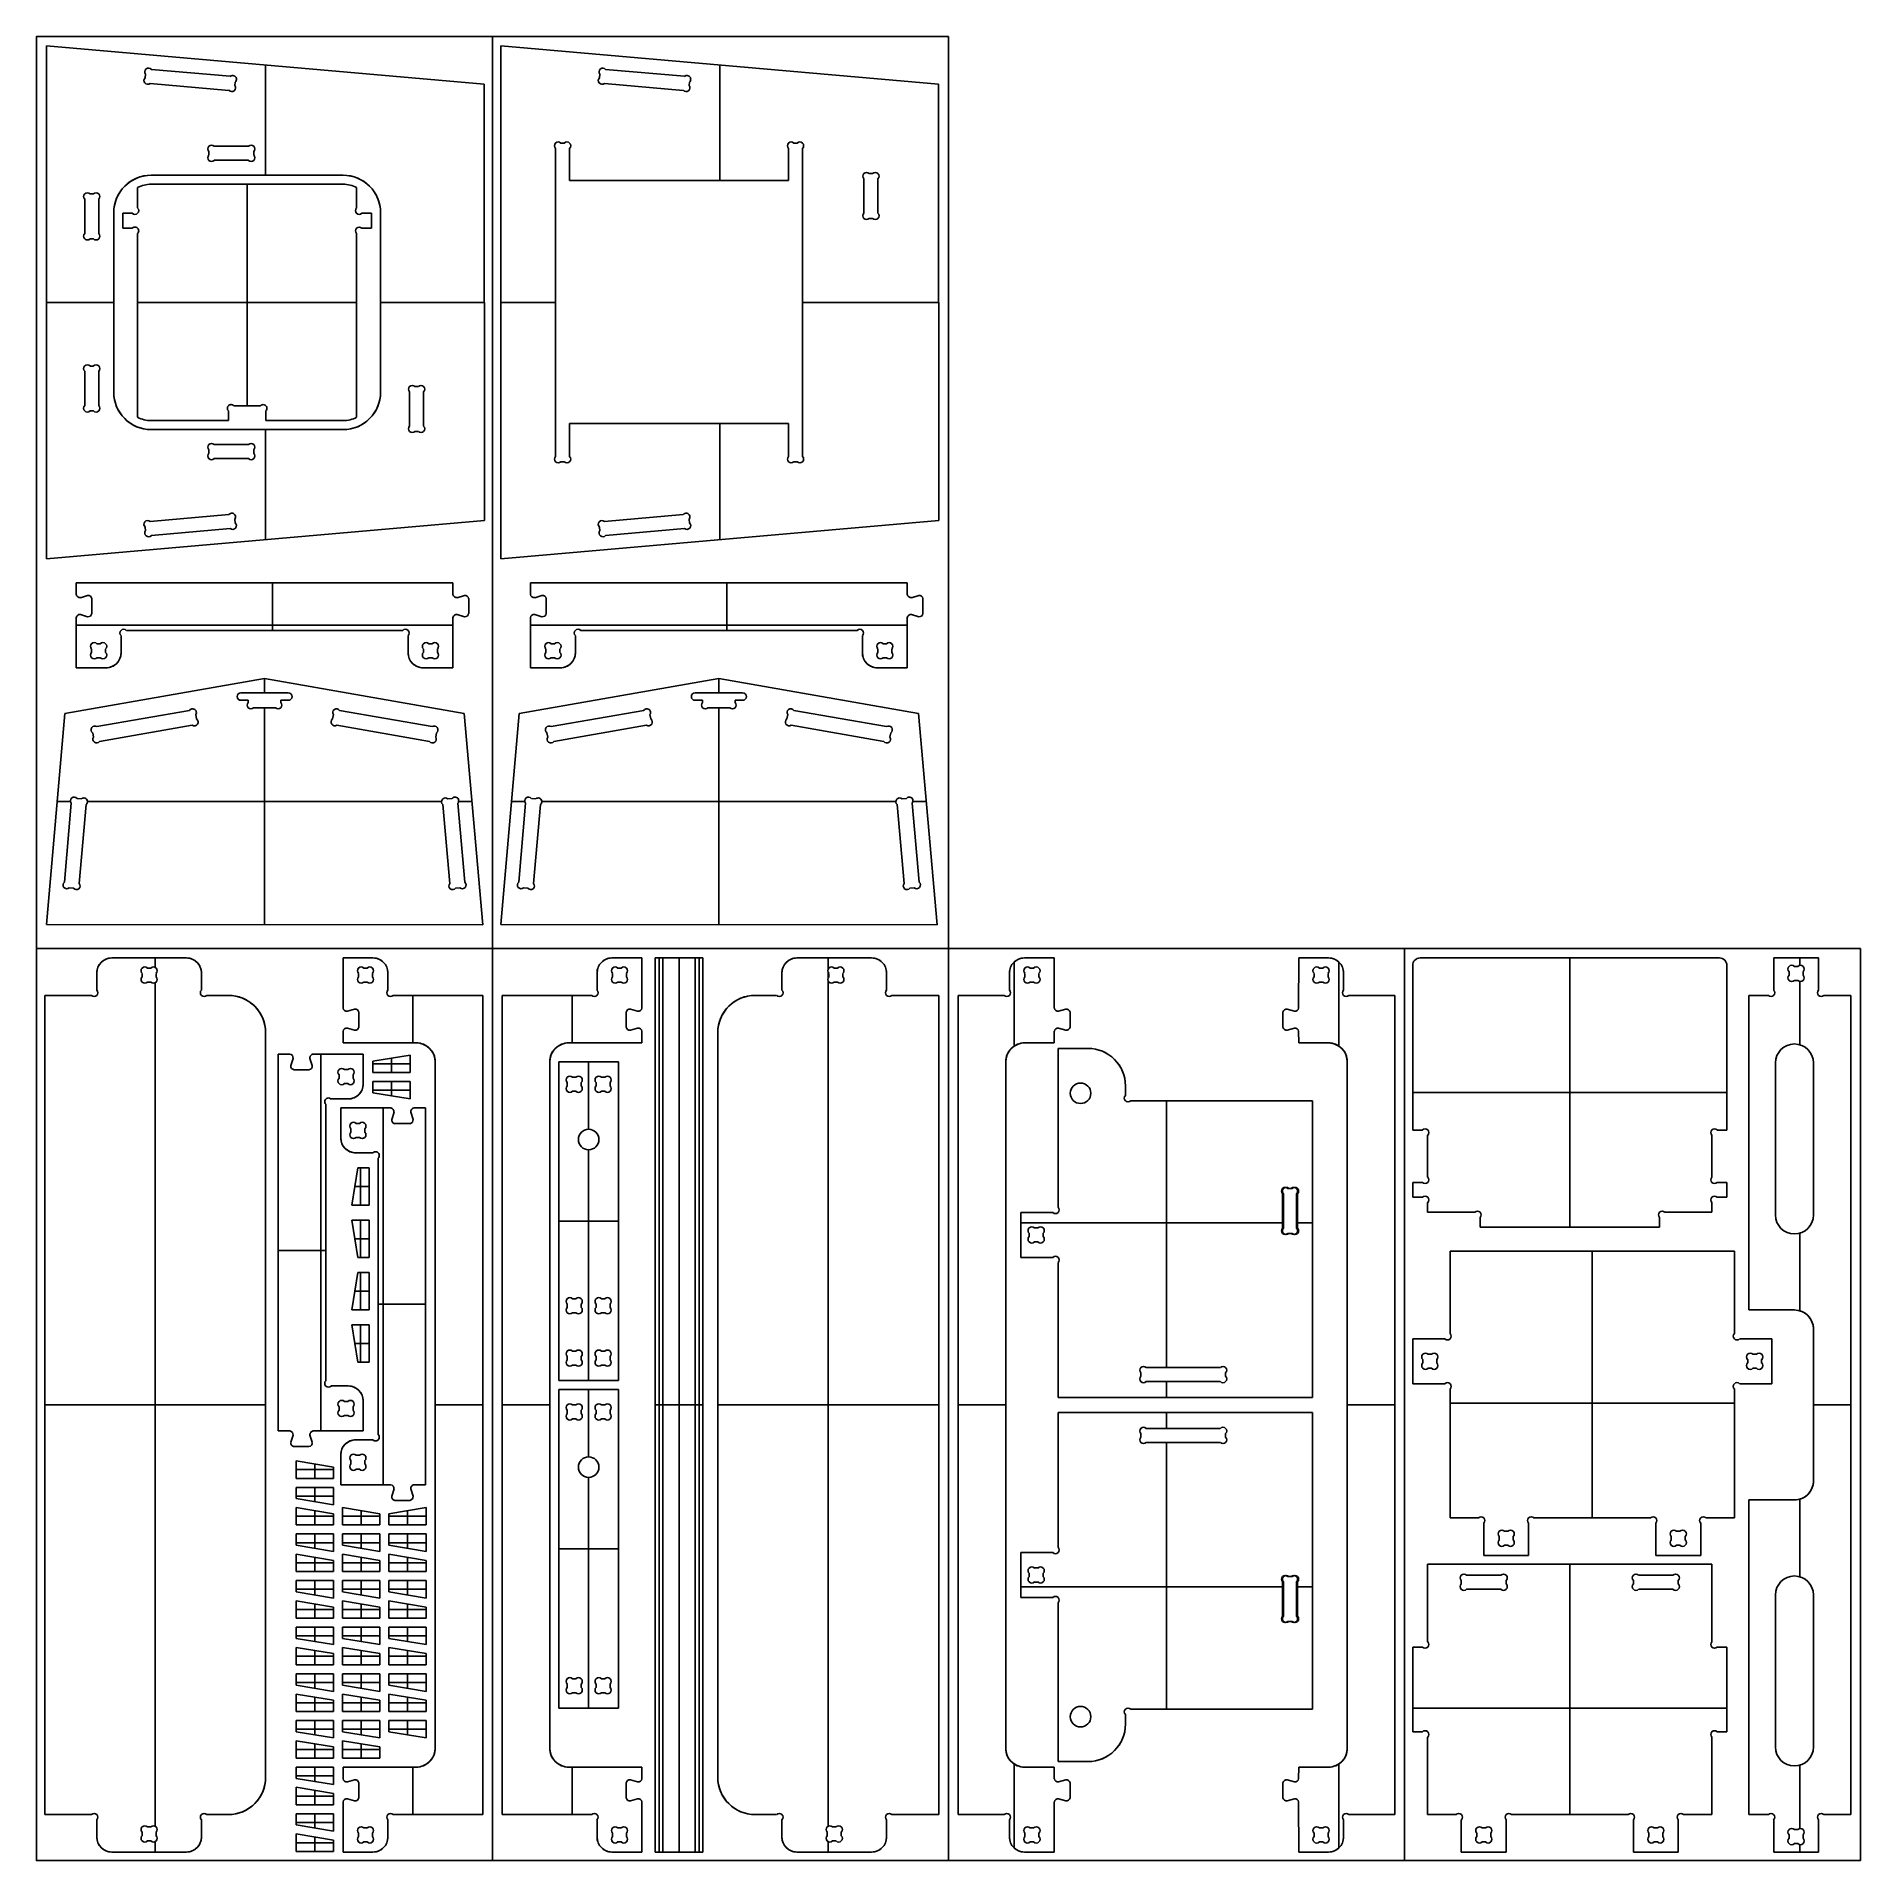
# Model space of a CAD drawing. Extents: x 1 to 2439, y 1 to 2439.
import ezdxf

# ---------------------------------------------------------------- set-up
doc = ezdxf.new("R2010")
doc.units = 0
doc.header["$MEASUREMENT"] = 0
for name, color, linetype in [('POCKETS_10_MM', 30, 'CONTINUOUS'), ('PROFILE_-_INSIDE', 5, 'CONTINUOUS'), ('PROFILE_-_OUTSIDE', 18, 'CONTINUOUS'), ('SOLID', 4, 'CONTINUOUS'), ('STOCK_PERIMETER', 1, 'CONTINUOUS')]:
    doc.layers.add(name, color=color, linetype=linetype)

msp = doc.modelspace()

# ---------------------------------------------------------------- linework, layer by layer
at = {"layer": 'POCKETS_10_MM'}
for points in [[(838.3, 12), (828.3, 12), (828.3, 1207.2), (838.3, 1207.2)], [(881.8, 12), (891.8, 12), (891.8, 1207.2), (881.8, 1207.2)]]:
    msp.add_lwpolyline(points, close=True, dxfattribs=at)
at = {"layer": 'PROFILE_-_INSIDE'}
for p, q in [((154.6, 2395, 0), (260, 2385.8, 0)), ((761.9, 2395, 0), (867.4, 2385.8, 0)), ((146.5, 2383.9, 0), (146.9, 2388.6, 0)), ((258.4, 2367, 0), (153, 2376.3, 0)), ((266.5, 2378.1, 0), (266.1, 2373.5, 0)), ((753.9, 2383.9, 0), (754.3, 2388.6, 0)), ((865.7, 2367, 0), (760.3, 2376.3, 0)), ((873.8, 2378.1, 0), (873.4, 2373.5, 0)), ((284.5, 2292.2, 0), (238.6, 2292.2, 0)), ((706.6, 2296.5, 0), (702, 2296.5, 0)), ((1018.1, 2296.5, 0), (1013.5, 2296.5, 0)), ((231.6, 2285.2, 0), (231.6, 2280.6, 0)), ((238.6, 2273.5, 0), (284.5, 2273.5, 0)), ((291.6, 2280.6, 0), (291.6, 2285.2, 0)), ((695, 2289.4, 0), (695, 1877.6, 0)), ((713.7, 2246.5, 0), (713.7, 2289.4, 0)), ((1006.4, 2289.4, 0), (1006.4, 2246.5, 0)), ((1025.1, 1877.6, 0), (1025.1, 2289.4, 0)), ((154.3, 2253.5, 0), (411, 2253.5, 0)), ((1006.4, 2246.5, 0), (713.7, 2246.5, 0)), ((65.5, 2221.4, 0), (65.5, 2175.6, 0)), ((77.2, 2228.5, 0), (72.6, 2228.5, 0)), ((84.3, 2175.6, 0), (84.3, 2221.4, 0)), ((104.3, 1963.5, 0), (104.3, 2203.5, 0)), ((461, 2203.5, 0), (461, 1963.5, 0)), ((72.6, 2168.5, 0), (77.2, 2168.5, 0)), ((65.5, 1945.6, 0), (65.5, 1991.4, 0)), ((72.6, 1998.5, 0), (77.2, 1998.5, 0)), ((84.3, 1991.4, 0), (84.3, 1945.6, 0)), ((77.2, 1938.5, 0), (72.6, 1938.5, 0)), ((411, 1913.5, 0), (154.3, 1913.5, 0)), ((713.7, 1877.6, 0), (713.7, 1921.5, 0)), ((713.7, 1921.5, 0), (1006.4, 1921.5, 0)), ((1006.4, 1921.5, 0), (1006.4, 1877.6, 0)), ((231.6, 1881.8, 0), (231.6, 1886.4, 0)), ((238.6, 1893.5, 0), (284.5, 1893.5, 0)), ((291.6, 1886.4, 0), (291.6, 1881.8, 0)), ((284.5, 1874.8, 0), (238.6, 1874.8, 0)), ((702, 1870.5, 0), (706.6, 1870.5, 0)), ((1013.5, 1870.5, 0), (1018.1, 1870.5, 0)), ((146.5, 1783.1, 0), (146.9, 1778.4, 0)), ((258.4, 1800, 0), (153, 1790.7, 0)), ((154.6, 1772, 0), (260, 1781.2, 0)), ((266.5, 1788.9, 0), (266.1, 1793.5, 0)), ((753.9, 1783.1, 0), (754.3, 1778.4, 0)), ((865.7, 1800, 0), (760.3, 1790.7, 0)), ((761.9, 1772, 0), (867.4, 1781.2, 0)), ((873.8, 1788.9, 0), (873.4, 1793.5, 0)), ((274.2, 1561.6, 0), (337.7, 1561.6, 0)), ((881.5, 1561.6, 0), (945, 1561.6, 0)), ((205.7, 1538.2, 0), (81.9, 1516.4, 0)), ((284.2, 1551.6, 0), (274.2, 1551.6, 0)), ((284.2, 1548.6, 0), (284.2, 1551.6, 0)), ((320.6, 1541.6, 0), (291.3, 1541.6, 0)), ((337.7, 1551.6, 0), (327.7, 1551.6, 0)), ((327.7, 1551.6, 0), (327.7, 1548.6, 0)), ((406.2, 1538.2, 0), (530, 1516.4, 0)), ((813, 1538.2, 0), (689.2, 1516.4, 0)), ((891.5, 1551.6, 0), (881.5, 1551.6, 0)), ((891.5, 1548.6, 0), (891.5, 1551.6, 0)), ((927.9, 1541.6, 0), (898.6, 1541.6, 0)), ((945, 1551.6, 0), (935, 1551.6, 0)), ((935, 1551.6, 0), (935, 1548.6, 0)), ((1013.5, 1538.2, 0), (1137.3, 1516.4, 0)), ((85.4, 1496.7, 0), (209.2, 1518.5, 0)), ((214.9, 1526.7, 0), (213.9, 1532.5, 0)), ((396.9, 1526.7, 0), (398, 1532.5, 0)), ((526.5, 1496.7, 0), (402.7, 1518.5, 0)), ((692.7, 1496.7, 0), (816.5, 1518.5, 0)), ((822.3, 1526.7, 0), (821.2, 1532.5, 0)), ((1004.3, 1526.7, 0), (1005.3, 1532.5, 0)), ((1133.8, 1496.7, 0), (1010, 1518.5, 0)), ((76.2, 1508.2, 0), (77.2, 1502.4, 0)), ((535.7, 1508.2, 0), (534.7, 1502.4, 0)), ((683.5, 1508.2, 0), (684.5, 1502.4, 0)), ((1143, 1508.2, 0), (1142, 1502.4, 0)), ((55.2, 1420.5, 0), (61.1, 1420, 0)), ((556.6, 1420.5, 0), (550.8, 1420, 0)), ((662.6, 1420.5, 0), (668.4, 1420, 0)), ((1164, 1420.5, 0), (1158.1, 1420, 0)), ((38.3, 1308.6, 0), (47.6, 1414, 0)), ((67.5, 1412.3, 0), (58.3, 1306.8, 0)), ((544.4, 1412.3, 0), (553.6, 1306.8, 0)), ((573.5, 1308.6, 0), (564.3, 1414, 0)), ((645.7, 1308.6, 0), (654.9, 1414, 0)), ((674.8, 1412.3, 0), (665.6, 1306.8, 0)), ((1151.7, 1412.3, 0), (1160.9, 1306.8, 0)), ((1180.9, 1308.6, 0), (1171.6, 1414, 0)), ((50.6, 1300.4, 0), (44.8, 1300.9, 0)), ((561.3, 1300.4, 0), (567.1, 1300.9, 0)), ((657.9, 1300.4, 0), (652.1, 1300.9, 0)), ((1168.6, 1300.4, 0), (1174.4, 1300.9, 0)), ((1905.8, 374.9, 0), (1905.8, 370.3, 0)), ((1958.7, 382, 0), (1912.9, 382, 0)), ((1965.8, 370.3, 0), (1965.8, 374.9, 0)), ((2135.8, 370.3, 0), (2135.8, 374.9, 0)), ((2142.9, 382, 0), (2188.7, 382, 0)), ((2195.8, 374.9, 0), (2195.8, 370.3, 0)), ((1912.9, 363.3, 0), (1958.7, 363.3, 0)), ((2188.7, 363.3, 0), (2142.9, 363.3, 0))]:
    msp.add_line(p, q, dxfattribs=at)
at = {"layer": 'PROFILE_-_INSIDE', "color": 0, "linetype": 'BYBLOCK'}
for p, q in [((1107.2, 2248.8, 0), (1107.2, 2202.9, 0)), ((1118.9, 2255.9, 0), (1114.3, 2255.9, 0)), ((1125.9, 2202.9, 0), (1125.9, 2248.8, 0)), ((1114.3, 2195.9, 0), (1118.9, 2195.9, 0)), ((499.9, 1964.1, 0), (499.9, 1918.2, 0)), ((511.5, 1971.1, 0), (506.9, 1971.1, 0)), ((518.6, 1918.2, 0), (518.6, 1964.1, 0)), ((506.9, 1911.1, 0), (511.5, 1911.1, 0)), ((74.7, 1620.2, 0), (74.7, 1615.7, 0)), ((86.4, 1627.3, 0), (81.8, 1627.3, 0)), ((93.5, 1615.7, 0), (93.5, 1620.2, 0)), ((518.4, 1615.7, 0), (518.4, 1620.2, 0)), ((525.5, 1627.3, 0), (530.1, 1627.3, 0)), ((537.1, 1620.2, 0), (537.1, 1615.7, 0)), ((682.1, 1620.2, 0), (682.1, 1615.7, 0)), ((693.7, 1627.3, 0), (689.1, 1627.3, 0)), ((700.8, 1615.7, 0), (700.8, 1620.2, 0)), ((1125.7, 1615.7, 0), (1125.7, 1620.2, 0)), ((1132.8, 1627.3, 0), (1137.4, 1627.3, 0)), ((1144.5, 1620.2, 0), (1144.5, 1615.7, 0)), ((81.8, 1608.6, 0), (86.4, 1608.6, 0)), ((530.1, 1608.6, 0), (525.5, 1608.6, 0)), ((689.1, 1608.6, 0), (693.7, 1608.6, 0)), ((1137.4, 1608.6, 0), (1132.8, 1608.6, 0)), ((2351.1, 1195.9, 0), (2355.7, 1195.9, 0)), ((142.3, 1186.6, 0), (142.3, 1182.1, 0)), ((154, 1193.7, 0), (149.4, 1193.7, 0)), ((149.4, 1175, 0), (154, 1175, 0)), ((161, 1182.1, 0), (161, 1186.6, 0)), ((431.5, 1186.6, 0), (431.5, 1182.1, 0)), ((443.2, 1193.7, 0), (438.6, 1193.7, 0)), ((438.6, 1175, 0), (443.2, 1175, 0)), ((450.3, 1182.1, 0), (450.3, 1186.6, 0)), ((771, 1182.1, 0), (771, 1186.6, 0)), ((778.1, 1193.7, 0), (782.7, 1193.7, 0)), ((782.7, 1175, 0), (778.1, 1175, 0)), ((789.7, 1186.6, 0), (789.7, 1182.1, 0)), ((1060.3, 1182.1, 0), (1060.3, 1186.6, 0)), ((1067.3, 1193.7, 0), (1071.9, 1193.7, 0)), ((1071.9, 1175, 0), (1067.3, 1175, 0)), ((1079, 1186.6, 0), (1079, 1182.1, 0)), ((1322.4, 1182.1, 0), (1322.4, 1186.6, 0)), ((1329.4, 1193.7, 0), (1334, 1193.7, 0)), ((1334, 1175, 0), (1329.4, 1175, 0)), ((1341.1, 1186.6, 0), (1341.1, 1182.1, 0)), ((1709, 1186.6, 0), (1709, 1182.1, 0)), ((1720.7, 1193.7, 0), (1716.1, 1193.7, 0)), ((1716.1, 1175, 0), (1720.7, 1175, 0)), ((1727.7, 1182.1, 0), (1727.7, 1186.6, 0)), ((2344, 1184.3, 0), (2344, 1188.9, 0)), ((2355.7, 1177.2, 0), (2351.1, 1177.2, 0)), ((2362.7, 1188.9, 0), (2362.7, 1184.3, 0)), ((405.6, 1051, 0), (405.6, 1046.4, 0)), ((417.2, 1058, 0), (412.7, 1058, 0)), ((424.3, 1046.4, 0), (424.3, 1051, 0)), ((2325.7, 1066.8, 0), (2325.7, 863.6, 0)), ((2376.5, 863.6, 0), (2376.5, 1066.8, 0)), ((412.7, 1039.3, 0), (417.2, 1039.3, 0)), ((710.5, 1040.6, 0), (710.5, 1036, 0)), ((722.1, 1047.7, 0), (717.5, 1047.7, 0)), ((717.5, 1028.9, 0), (722.1, 1028.9, 0)), ((729.2, 1036, 0), (729.2, 1040.6, 0)), ((749.2, 1036, 0), (749.2, 1040.6, 0)), ((756.3, 1047.7, 0), (760.9, 1047.7, 0)), ((760.9, 1028.9, 0), (756.3, 1028.9, 0)), ((767.9, 1040.6, 0), (767.9, 1036, 0)), ((421.3, 974.4, 0), (421.3, 979, 0)), ((428.4, 986, 0), (432.9, 986, 0)), ((440, 979, 0), (440, 974.4, 0)), ((432.9, 967.3, 0), (428.4, 967.3, 0)), ((1668.1, 846.1, 0), (1668.1, 891.9, 0)), ((1675.1, 899, 0), (1679.7, 899, 0)), ((1686.8, 891.9, 0), (1686.8, 846.1, 0)), ((1328.1, 839.2, 0), (1328.1, 834.6, 0)), ((1339.7, 846.3, 0), (1335.1, 846.3, 0)), ((1346.8, 834.6, 0), (1346.8, 839.2, 0)), ((1679.7, 839, 0), (1675.1, 839, 0)), ((1335.1, 827.5, 0), (1339.7, 827.5, 0)), ((710.5, 744.6, 0), (710.5, 740, 0)), ((722.1, 751.7, 0), (717.5, 751.7, 0)), ((717.5, 732.9, 0), (722.1, 732.9, 0)), ((729.2, 740, 0), (729.2, 744.6, 0)), ((749.2, 740, 0), (749.2, 744.6, 0)), ((756.3, 751.7, 0), (760.9, 751.7, 0)), ((760.9, 732.9, 0), (756.3, 732.9, 0)), ((767.9, 744.6, 0), (767.9, 740, 0)), ((710.5, 674.6, 0), (710.5, 670, 0)), ((722.1, 681.7, 0), (717.5, 681.7, 0)), ((717.5, 662.9, 0), (722.1, 662.9, 0)), ((729.2, 670, 0), (729.2, 674.6, 0)), ((749.2, 670, 0), (749.2, 674.6, 0)), ((756.3, 681.7, 0), (760.9, 681.7, 0)), ((760.9, 662.9, 0), (756.3, 662.9, 0)), ((767.9, 674.6, 0), (767.9, 670, 0)), ((1484.6, 659.6, 0), (1583.6, 659.6, 0)), ((1854.3, 670.3, 0), (1854.3, 665.7, 0)), ((1865.9, 677.4, 0), (1861.4, 677.4, 0)), ((1861.4, 658.6, 0), (1865.9, 658.6, 0)), ((1873, 665.7, 0), (1873, 670.3, 0)), ((2288.6, 665.7, 0), (2288.6, 670.3, 0)), ((2295.7, 677.4, 0), (2300.2, 677.4, 0)), ((2300.2, 658.6, 0), (2295.7, 658.6, 0)), ((2307.3, 670.3, 0), (2307.3, 665.7, 0)), ((1477.5, 647.9, 0), (1477.5, 652.5, 0)), ((1583.6, 640.9, 0), (1484.6, 640.9, 0)), ((1590.7, 652.5, 0), (1590.7, 647.9, 0)), ((417.2, 614.4, 0), (412.7, 614.4, 0)), ((722.1, 609.7, 0), (717.5, 609.7, 0)), ((756.3, 609.7, 0), (760.9, 609.7, 0)), ((405.6, 607.3, 0), (405.6, 602.7, 0)), ((412.7, 595.6, 0), (417.2, 595.6, 0)), ((424.3, 602.7, 0), (424.3, 607.3, 0)), ((710.5, 602.6, 0), (710.5, 598, 0)), ((717.5, 590.9, 0), (722.1, 590.9, 0)), ((729.2, 598, 0), (729.2, 602.6, 0)), ((749.2, 598, 0), (749.2, 602.6, 0)), ((760.9, 590.9, 0), (756.3, 590.9, 0)), ((767.9, 602.6, 0), (767.9, 598, 0)), ((1477.5, 571.3, 0), (1477.5, 566.7, 0)), ((1583.6, 578.3, 0), (1484.6, 578.3, 0)), ((1590.7, 566.7, 0), (1590.7, 571.3, 0)), ((428.4, 542.4, 0), (432.9, 542.4, 0)), ((1484.6, 559.6, 0), (1583.6, 559.6, 0)), ((421.3, 530.7, 0), (421.3, 535.3, 0)), ((432.9, 523.6, 0), (428.4, 523.6, 0)), ((440, 535.3, 0), (440, 530.7, 0)), ((1968.1, 440.8, 0), (1963.5, 440.8, 0)), ((2193.5, 440.8, 0), (2198.1, 440.8, 0)), ((1956.4, 433.7, 0), (1956.4, 429.2, 0)), ((1963.5, 422.1, 0), (1968.1, 422.1, 0)), ((1975.2, 429.2, 0), (1975.2, 433.7, 0)), ((2186.4, 429.2, 0), (2186.4, 433.7, 0)), ((2198.1, 422.1, 0), (2193.5, 422.1, 0)), ((2205.2, 433.7, 0), (2205.2, 429.2, 0)), ((1335.1, 391.7, 0), (1339.7, 391.7, 0)), ((1328.1, 380, 0), (1328.1, 384.6, 0)), ((1339.7, 372.9, 0), (1335.1, 372.9, 0)), ((1346.8, 384.6, 0), (1346.8, 380, 0)), ((1668.1, 373.1, 0), (1668.1, 327.3, 0)), ((1679.7, 380.2, 0), (1675.1, 380.2, 0)), ((1686.8, 327.3, 0), (1686.8, 373.1, 0)), ((2325.7, 152.4, 0), (2325.7, 355.6, 0)), ((2376.5, 355.6, 0), (2376.5, 152.4, 0)), ((1675.1, 320.2, 0), (1679.7, 320.2, 0)), ((710.5, 236.6, 0), (710.5, 232, 0)), ((722.1, 243.7, 0), (717.5, 243.7, 0)), ((717.5, 224.9, 0), (722.1, 224.9, 0)), ((729.2, 232, 0), (729.2, 236.6, 0)), ((749.2, 232, 0), (749.2, 236.6, 0)), ((756.3, 243.7, 0), (760.9, 243.7, 0)), ((760.9, 224.9, 0), (756.3, 224.9, 0)), ((767.9, 236.6, 0), (767.9, 232, 0)), ((142.3, 33.8, 0), (142.3, 38.4, 0)), ((149.4, 45.5, 0), (154, 45.5, 0)), ((154, 26.8, 0), (149.4, 26.8, 0)), ((161, 38.4, 0), (161, 33.8, 0)), ((431.5, 32.6, 0), (431.5, 37.1, 0)), ((438.6, 44.2, 0), (443.2, 44.2, 0)), ((443.2, 25.5, 0), (438.6, 25.5, 0)), ((450.3, 37.1, 0), (450.3, 32.6, 0)), ((771, 37.1, 0), (771, 32.6, 0)), ((782.7, 44.2, 0), (778.1, 44.2, 0)), ((778.1, 25.5, 0), (782.7, 25.5, 0)), ((789.7, 32.6, 0), (789.7, 37.1, 0)), ((1058.2, 38.4, 0), (1058.2, 33.8, 0)), ((1069.8, 45.5, 0), (1065.2, 45.5, 0)), ((1065.2, 26.8, 0), (1069.8, 26.8, 0)), ((1076.9, 33.8, 0), (1076.9, 38.4, 0)), ((1322.4, 37.1, 0), (1322.4, 32.6, 0)), ((1334, 44.2, 0), (1329.4, 44.2, 0)), ((1329.4, 25.5, 0), (1334, 25.5, 0)), ((1341.1, 32.6, 0), (1341.1, 37.1, 0)), ((1709, 32.6, 0), (1709, 37.1, 0)), ((1716.1, 44.2, 0), (1720.7, 44.2, 0)), ((1720.7, 25.5, 0), (1716.1, 25.5, 0)), ((1727.7, 37.1, 0), (1727.7, 32.6, 0)), ((1926.4, 37.1, 0), (1926.4, 32.6, 0)), ((1938.1, 44.2, 0), (1933.5, 44.2, 0)), ((1933.5, 25.5, 0), (1938.1, 25.5, 0)), ((1945.2, 32.6, 0), (1945.2, 37.1, 0)), ((2156.4, 32.6, 0), (2156.4, 37.1, 0)), ((2163.5, 44.2, 0), (2168.1, 44.2, 0)), ((2168.1, 25.5, 0), (2163.5, 25.5, 0)), ((2175.2, 37.1, 0), (2175.2, 32.6, 0)), ((2344, 34.9, 0), (2344, 30.3, 0)), ((2355.7, 42, 0), (2351.1, 42, 0)), ((2362.7, 30.3, 0), (2362.7, 34.9, 0)), ((2351.1, 23.3, 0), (2355.7, 23.3, 0))]:
    msp.add_line(p, q, dxfattribs=at)
at = {"layer": 'PROFILE_-_INSIDE'}
for centre in [(1396.8, 1026.3, 0), (739.2, 964.5, 0), (739.2, 526.5, 0), (1396.8, 192.9, 0)]:
    msp.add_circle(centre, 13.7, dxfattribs=at)
at = {"layer": 'PROFILE_-_INSIDE', "extrusion": (-2.78594e-05, 3.32016e-05, 1)}
for centre in [(150.8, 2391.8, 0.1), (758.1, 2391.8, 0.1)]:
    msp.add_arc(centre, 5, 40, 220, dxfattribs=at)
at = {"layer": 'PROFILE_-_INSIDE', "extrusion": (-3.32016e-05, -2.78594e-05, 1)}
for centre in [(149.7, 2380.1, -0.1), (757.1, 2380.1, -0.1)]:
    msp.add_arc(centre, 5, 130, 310, dxfattribs=at)
at = {"layer": 'PROFILE_-_INSIDE', "extrusion": (2.78595e-05, -3.32016e-05, 1)}
for centre in [(262.2, 2370.3, -0.1), (869.6, 2370.3, -0.1)]:
    msp.add_arc(centre, 5, 220, 40, dxfattribs=at)
at = {"layer": 'PROFILE_-_INSIDE', "extrusion": (3.32016e-05, 2.78595e-05, 1)}
for centre in [(263.3, 2381.9, 0.1), (870.6, 2381.9, 0.1)]:
    msp.add_arc(centre, 5, 310, 130, dxfattribs=at)
at = {"layer": 'PROFILE_-_INSIDE', "extrusion": (2.11409e-05, -2.11409e-05, 1)}
for centre in [(235.1, 2288.7, 0), (235.1, 1890, 0)]:
    msp.add_arc(centre, 5, 45, 225, dxfattribs=at)
at = {"layer": 'PROFILE_-_INSIDE', "extrusion": (-2.11409e-05, -2.11409e-05, 1)}
for centre in [(288, 2288.7, -0.1), (288, 1890, 0)]:
    msp.add_arc(centre, 5, 315, 135, dxfattribs=at)
at = {"layer": 'PROFILE_-_INSIDE', "extrusion": (3.08258e-05, -3.08258e-05, 1)}
for centre in [(698.5, 2293, 0), (1009.9, 2293, 0)]:
    msp.add_arc(centre, 5, 45, 225, dxfattribs=at)
at = {"layer": 'PROFILE_-_INSIDE', "extrusion": (-3.08258e-05, -3.08258e-05, 1)}
for centre in [(710.2, 2293, -0.1), (1021.6, 2293, -0.1)]:
    msp.add_arc(centre, 5, 315, 135, dxfattribs=at)
at = {"layer": 'PROFILE_-_INSIDE', "extrusion": (2.11409e-05, 2.11409e-05, 1)}
for centre in [(235.1, 2277, 0.1), (235.1, 1878.3, 0)]:
    msp.add_arc(centre, 5, 135, 315, dxfattribs=at)
at = {"layer": 'PROFILE_-_INSIDE', "extrusion": (-2.11409e-05, 2.11409e-05, 1)}
for centre in [(288, 2277, 0), (288, 1878.3, 0)]:
    msp.add_arc(centre, 5, 225, 45, dxfattribs=at)
at = {"layer": 'PROFILE_-_INSIDE'}
for centre, radius, start, end in [((154.3, 2203.5, 0), 50, 90, 180), ((411, 2203.5, 0), 50, 0, 90), ((154.3, 1963.5, 0), 50, 180, 270), ((411, 1963.5, 0), 50, 270, 0), ((274.2, 1556.6, 0), 5, 90, 270), ((337.7, 1556.6, 0), 5, 270, 90), ((881.5, 1556.6, 0), 5, 90, 270), ((945, 1556.6, 0), 5, 270, 90), ((209.8, 1535.3, 0), 5, 325, 145), ((287.7, 1545.1, 0), 5, 135, 315), ((324.1, 1545.1, 0), 5, 225, 45), ((402.1, 1535.3, 0), 5, 35, 215), ((817.1, 1535.3, 0), 5, 325, 145), ((895.1, 1545.1, 0), 5, 135, 315), ((931.5, 1545.1, 0), 5, 225, 45), ((1009.4, 1535.3, 0), 5, 35, 215), ((79, 1512.3, 0), 5, 55, 235), ((212.1, 1522.6, 0), 5, 235, 55), ((399.8, 1522.6, 0), 5, 125, 305), ((532.8, 1512.3, 0), 5, 305, 125), ((686.4, 1512.3, 0), 5, 55, 235), ((819.4, 1522.6, 0), 5, 235, 55), ((1007.1, 1522.6, 0), 5, 125, 305), ((1140.2, 1512.3, 0), 5, 305, 125), ((81.3, 1499.6, 0), 5, 145, 325), ((530.6, 1499.6, 0), 5, 215, 35), ((688.6, 1499.6, 0), 5, 145, 325), ((1137.9, 1499.6, 0), 5, 215, 35), ((51.4, 1417.3, 0), 5, 40, 220), ((64.3, 1416.1, 0), 5, 310, 130), ((547.6, 1416.1, 0), 5, 50, 230), ((560.5, 1417.3, 0), 5, 320, 140), ((658.7, 1417.3, 0), 5, 40, 220), ((671.6, 1416.1, 0), 5, 310, 130), ((1154.9, 1416.1, 0), 5, 50, 230), ((1167.8, 1417.3, 0), 5, 320, 140), ((41.5, 1304.8, 0), 5, 130, 310), ((54.4, 1303.6, 0), 5, 220, 40), ((557.4, 1303.6, 0), 5, 140, 320), ((570.3, 1304.8, 0), 5, 230, 50), ((648.9, 1304.8, 0), 5, 130, 310), ((661.8, 1303.6, 0), 5, 220, 40), ((1164.8, 1303.6, 0), 5, 140, 320), ((1177.7, 1304.8, 0), 5, 230, 50), ((1909.3, 378.5, 0), 5, 45, 225), ((1909.3, 366.8, 0), 5, 135, 315), ((1962.3, 378.5, 0), 5, 315, 135), ((1962.3, 366.8, 0), 5, 225, 45), ((2139.3, 378.5, 0), 5, 45, 225), ((2139.3, 366.8, 0), 5, 135, 315), ((2192.3, 378.5, 0), 5, 315, 135), ((2192.3, 366.8, 0), 5, 225, 45)]:
    msp.add_arc(centre, radius, start, end, dxfattribs=at)
at = {"layer": 'PROFILE_-_INSIDE', "color": 0, "linetype": 'BYBLOCK', "extrusion": (3.08258e-05, -3.08258e-05, 1)}
for centre in [(1110.7, 2252.3, 0), (503.4, 1967.6, 0)]:
    msp.add_arc(centre, 5, 45, 225, dxfattribs=at)
at = {"layer": 'PROFILE_-_INSIDE', "color": 0, "linetype": 'BYBLOCK', "extrusion": (-3.08258e-05, -3.08258e-05, 1)}
for centre in [(1122.4, 2252.3, -0.1), (515.1, 1967.6, -0.1)]:
    msp.add_arc(centre, 5, 315, 135, dxfattribs=at)
at = {"layer": 'PROFILE_-_INSIDE', "extrusion": (-2.67412e-05, 2.67412e-05, 1)}
for centre in [(69.1, 2225, 0.1), (69.1, 1995, 0.1)]:
    msp.add_arc(centre, 5, 45, 225, dxfattribs=at)
at = {"layer": 'PROFILE_-_INSIDE', "extrusion": (-2.32405e-05, -2.32405e-05, 1)}
for centre in [(80.7, 2225, -0.1), (80.7, 1995, 0)]:
    msp.add_arc(centre, 5, 315, 135, dxfattribs=at)
at = {"layer": 'PROFILE_-_INSIDE', "color": 0, "linetype": 'BYBLOCK', "extrusion": (3.08258e-05, 3.08258e-05, 1)}
for centre in [(1110.7, 2199.4, 0.1), (503.4, 1914.7, 0.1)]:
    msp.add_arc(centre, 5, 135, 315, dxfattribs=at)
at = {"layer": 'PROFILE_-_INSIDE', "color": 0, "linetype": 'BYBLOCK', "extrusion": (-3.08258e-05, 3.08258e-05, 1)}
for centre in [(1122.4, 2199.4, 0), (515.1, 1914.7, 0)]:
    msp.add_arc(centre, 5, 225, 45, dxfattribs=at)
at = {"layer": 'PROFILE_-_INSIDE', "extrusion": (-2.67412e-05, -2.67412e-05, 1)}
for centre in [(69.1, 2172, -0.1), (69.1, 1942, -0.1)]:
    msp.add_arc(centre, 5, 135, 315, dxfattribs=at)
at = {"layer": 'PROFILE_-_INSIDE', "extrusion": (-2.32405e-05, 2.32405e-05, 1)}
for centre in [(80.7, 2172, 0), (80.7, 1942, 0)]:
    msp.add_arc(centre, 5, 225, 45, dxfattribs=at)
at = {"layer": 'PROFILE_-_INSIDE', "extrusion": (3.08258e-05, 3.08258e-05, 1)}
for centre in [(698.5, 1874, 0.1), (1009.9, 1874, 0.1)]:
    msp.add_arc(centre, 5, 135, 315, dxfattribs=at)
at = {"layer": 'PROFILE_-_INSIDE', "extrusion": (-3.08258e-05, 3.08258e-05, 1)}
for centre in [(710.2, 1874, 0), (1021.6, 1874, 0)]:
    msp.add_arc(centre, 5, 225, 45, dxfattribs=at)
at = {"layer": 'PROFILE_-_INSIDE', "extrusion": (-3.32016e-05, 2.78594e-05, 1)}
for centre in [(149.7, 1786.9, 0), (757.1, 1786.9, 0)]:
    msp.add_arc(centre, 5, 50, 230, dxfattribs=at)
at = {"layer": 'PROFILE_-_INSIDE', "extrusion": (2.78595e-05, 3.32016e-05, 1)}
for centre in [(262.2, 1796.7, 0.1), (869.6, 1796.7, 0.1)]:
    msp.add_arc(centre, 5, 320, 140, dxfattribs=at)
at = {"layer": 'PROFILE_-_INSIDE', "extrusion": (3.32016e-05, -2.78595e-05, 1)}
for centre in [(263.3, 1785.1, 0), (870.6, 1785.1, 0)]:
    msp.add_arc(centre, 5, 230, 50, dxfattribs=at)
at = {"layer": 'PROFILE_-_INSIDE', "extrusion": (-2.78594e-05, -3.32016e-05, 1)}
for centre in [(150.8, 1775.2, -0.1), (758.1, 1775.2, -0.1)]:
    msp.add_arc(centre, 5, 140, 320, dxfattribs=at)
at = {"layer": 'PROFILE_-_INSIDE', "color": 0, "linetype": 'BYBLOCK'}
for centre, radius, start, end in [((78.3, 1623.8, 0), 5, 45, 225), ((78.3, 1612.1, 0), 5, 135, 315), ((89.9, 1623.8, 0), 5, 315, 135), ((89.9, 1612.1, 0), 5, 225, 45), ((521.9, 1623.8, 0), 5, 45, 225), ((521.9, 1612.1, 0), 5, 135, 315), ((533.6, 1623.8, 0), 5, 315, 135), ((533.6, 1612.1, 0), 5, 225, 45), ((685.6, 1623.8, 0), 5, 45, 225), ((685.6, 1612.1, 0), 5, 135, 315), ((697.3, 1623.8, 0), 5, 315, 135), ((697.3, 1612.1, 0), 5, 225, 45), ((1129.3, 1623.8, 0), 5, 45, 225), ((1129.3, 1612.1, 0), 5, 135, 315), ((1140.9, 1623.8, 0), 5, 315, 135), ((1140.9, 1612.1, 0), 5, 225, 45), ((145.8, 1190.2, 0), 5, 45, 225), ((157.5, 1190.2, 0), 5, 315, 135), ((435.1, 1190.2, 0), 5, 45, 225), ((446.7, 1190.2, 0), 5, 315, 135), ((774.6, 1190.2, 0), 5, 45, 225), ((786.2, 1190.2, 0), 5, 315, 135), ((1063.8, 1190.2, 0), 5, 45, 225), ((1075.5, 1190.2, 0), 5, 315, 135), ((1325.9, 1190.2, 0), 5, 45, 225), ((1337.6, 1190.2, 0), 5, 315, 135), ((1712.5, 1190.2, 0), 5, 45, 225), ((1724.2, 1190.2, 0), 5, 315, 135), ((2347.5, 1192.4, 0), 5, 45, 225), ((2359.2, 1192.4, 0), 5, 315, 135), ((145.8, 1178.5, 0), 5, 135, 315), ((157.5, 1178.5, 0), 5, 225, 45), ((435.1, 1178.5, 0), 5, 135, 315), ((446.7, 1178.5, 0), 5, 225, 45), ((774.6, 1178.5, 0), 5, 135, 315), ((786.2, 1178.5, 0), 5, 225, 45), ((1063.8, 1178.5, 0), 5, 135, 315), ((1075.5, 1178.5, 0), 5, 225, 45), ((1325.9, 1178.5, 0), 5, 135, 315), ((1337.6, 1178.5, 0), 5, 225, 45), ((1712.5, 1178.5, 0), 5, 135, 315), ((1724.2, 1178.5, 0), 5, 225, 45), ((2347.5, 1180.7, 0), 5, 135, 315), ((2359.2, 1180.7, 0), 5, 225, 45), ((2351.1, 1066.8, 0), 25.4, 0, 180), ((409.1, 1054.5, 0), 5, 45, 225), ((420.8, 1054.5, 0), 5, 315, 135), ((714, 1044.1, 0), 5, 45, 225), ((725.7, 1044.1, 0), 5, 315, 135), ((752.7, 1044.1, 0), 5, 45, 225), ((764.4, 1044.1, 0), 5, 315, 135), ((409.1, 1042.8, 0), 5, 135, 315), ((420.8, 1042.8, 0), 5, 225, 45), ((714, 1032.5, 0), 5, 135, 315), ((725.7, 1032.5, 0), 5, 225, 45), ((752.7, 1032.5, 0), 5, 135, 315), ((764.4, 1032.5, 0), 5, 225, 45), ((424.8, 982.5, 0), 5, 45, 225), ((436.5, 982.5, 0), 5, 315, 135), ((424.8, 970.8, 0), 5, 135, 315), ((436.5, 970.8, 0), 5, 225, 45), ((2351.1, 863.6, 0), 25.4, 180, 360), ((1331.6, 842.7, 0), 5, 45, 225), ((1331.6, 831.1, 0), 5, 135, 315), ((1343.3, 842.7, 0), 5, 315, 135), ((1343.3, 831.1, 0), 5, 225, 45), ((714, 748.1, 0), 5, 45, 225), ((714, 736.5, 0), 5, 135, 315), ((725.7, 748.1, 0), 5, 315, 135), ((725.7, 736.5, 0), 5, 225, 45), ((752.7, 748.1, 0), 5, 45, 225), ((752.7, 736.5, 0), 5, 135, 315), ((764.4, 748.1, 0), 5, 315, 135), ((764.4, 736.5, 0), 5, 225, 45), ((714, 678.1, 0), 5, 45, 225), ((725.7, 678.1, 0), 5, 315, 135), ((752.7, 678.1, 0), 5, 45, 225), ((764.4, 678.1, 0), 5, 315, 135), ((714, 666.5, 0), 5, 135, 315), ((725.7, 666.5, 0), 5, 225, 45), ((752.7, 666.5, 0), 5, 135, 315), ((764.4, 666.5, 0), 5, 225, 45), ((1857.8, 673.8, 0), 5, 45, 225), ((1857.8, 662.2, 0), 5, 135, 315), ((1869.5, 673.8, 0), 5, 315, 135), ((1869.5, 662.2, 0), 5, 225, 45), ((2292.1, 673.8, 0), 5, 45, 225), ((2292.1, 662.2, 0), 5, 135, 315), ((2303.8, 673.8, 0), 5, 315, 135), ((2303.8, 662.2, 0), 5, 225, 45), ((409.1, 610.8, 0), 5, 45, 225), ((420.8, 610.8, 0), 5, 315, 135), ((714, 606.1, 0), 5, 45, 225), ((725.7, 606.1, 0), 5, 315, 135), ((752.7, 606.1, 0), 5, 45, 225), ((764.4, 606.1, 0), 5, 315, 135), ((409.1, 599.2, 0), 5, 135, 315), ((420.8, 599.2, 0), 5, 225, 45), ((714, 594.5, 0), 5, 135, 315), ((725.7, 594.5, 0), 5, 225, 45), ((752.7, 594.5, 0), 5, 135, 315), ((764.4, 594.5, 0), 5, 225, 45), ((424.8, 538.8, 0), 5, 45, 225), ((436.5, 538.8, 0), 5, 315, 135), ((424.8, 527.2, 0), 5, 135, 315), ((436.5, 527.2, 0), 5, 225, 45), ((1960, 437.3, 0), 5, 45, 225), ((1971.6, 437.3, 0), 5, 315, 135), ((2190, 437.3, 0), 5, 45, 225), ((2201.6, 437.3, 0), 5, 315, 135), ((1960, 425.6, 0), 5, 135, 315), ((1971.6, 425.6, 0), 5, 225, 45), ((2190, 425.6, 0), 5, 135, 315), ((2201.6, 425.6, 0), 5, 225, 45), ((1331.6, 388.1, 0), 5, 45, 225), ((1343.3, 388.1, 0), 5, 315, 135), ((1331.6, 376.5, 0), 5, 135, 315), ((1343.3, 376.5, 0), 5, 225, 45), ((2351.1, 355.6, 0), 25.4, 360, 180), ((714, 240.1, 0), 5, 45, 225), ((725.7, 240.1, 0), 5, 315, 135), ((752.7, 240.1, 0), 5, 45, 225), ((764.4, 240.1, 0), 5, 315, 135), ((714, 228.5, 0), 5, 135, 315), ((725.7, 228.5, 0), 5, 225, 45), ((752.7, 228.5, 0), 5, 135, 315), ((764.4, 228.5, 0), 5, 225, 45), ((2351.1, 152.4, 0), 25.4, 180, 360), ((145.8, 42, 0), 5, 45, 225), ((145.8, 30.3, 0), 5, 135, 315), ((157.5, 42, 0), 5, 315, 135), ((157.5, 30.3, 0), 5, 225, 45), ((435.1, 40.7, 0), 5, 45, 225), ((435.1, 29, 0), 5, 135, 315), ((446.7, 40.7, 0), 5, 315, 135), ((446.7, 29, 0), 5, 225, 45), ((774.6, 40.7, 0), 5, 45, 225), ((774.6, 29, 0), 5, 135, 315), ((786.2, 40.7, 0), 5, 315, 135), ((786.2, 29, 0), 5, 225, 45), ((1061.7, 42, 0), 5, 45, 225), ((1061.7, 30.3, 0), 5, 135, 315), ((1073.4, 42, 0), 5, 315, 135), ((1073.4, 30.3, 0), 5, 225, 45), ((1325.9, 40.7, 0), 5, 45, 225), ((1325.9, 29, 0), 5, 135, 315), ((1337.6, 40.7, 0), 5, 315, 135), ((1337.6, 29, 0), 5, 225, 45), ((1712.5, 40.7, 0), 5, 45, 225), ((1712.5, 29, 0), 5, 135, 315), ((1724.2, 40.7, 0), 5, 315, 135), ((1724.2, 29, 0), 5, 225, 45), ((1930, 40.7, 0), 5, 45, 225), ((1930, 29, 0), 5, 135, 315), ((1941.6, 40.7, 0), 5, 315, 135), ((1941.6, 29, 0), 5, 225, 45), ((2160, 40.7, 0), 5, 45, 225), ((2160, 29, 0), 5, 135, 315), ((2171.6, 40.7, 0), 5, 315, 135), ((2171.6, 29, 0), 5, 225, 45), ((2347.5, 38.5, 0), 5, 45, 225), ((2347.5, 26.8, 0), 5, 135, 315), ((2359.2, 38.5, 0), 5, 315, 135), ((2359.2, 26.8, 0), 5, 225, 45)]:
    msp.add_arc(centre, radius, start, end, dxfattribs=at)
at = {"layer": 'PROFILE_-_INSIDE', "color": 0, "linetype": 'BYBLOCK', "extrusion": (4.09904e-07, -4.15915e-07, 1)}
msp.add_arc((1671.6, 895.5, 0), 5, 45, 225, dxfattribs=at)
at = {"layer": 'PROFILE_-_INSIDE', "color": 0, "linetype": 'BYBLOCK', "extrusion": (-3.77792e-07, -3.83803e-07, 1)}
msp.add_arc((1683.3, 895.5, 0), 5, 315, 135, dxfattribs=at)
at = {"layer": 'PROFILE_-_INSIDE', "color": 0, "linetype": 'BYBLOCK', "extrusion": (-2.36649e-07, -2.4266e-07, 1)}
msp.add_arc((1671.6, 842.5, 0), 5, 135, 315, dxfattribs=at)
at = {"layer": 'PROFILE_-_INSIDE', "color": 0, "linetype": 'BYBLOCK', "extrusion": (4.57337e-07, -4.63348e-07, 1)}
msp.add_arc((1683.3, 842.5, 0), 5, 225, 45, dxfattribs=at)
at = {"layer": 'PROFILE_-_INSIDE', "color": 0, "linetype": 'BYBLOCK', "extrusion": (7.0923e-08, -7.69341e-08, 1)}
msp.add_arc((1481, 656.1, 0), 5, 45, 225, dxfattribs=at)
at = {"layer": 'PROFILE_-_INSIDE', "color": 0, "linetype": 'BYBLOCK', "extrusion": (2.4739e-07, 2.41379e-07, 1)}
msp.add_arc((1587.2, 656.1, 0), 5, 315, 135, dxfattribs=at)
at = {"layer": 'PROFILE_-_INSIDE', "color": 0, "linetype": 'BYBLOCK', "extrusion": (-7.55529e-08, -8.1564e-08, 1)}
msp.add_arc((1481, 644.4, 0), 5, 135, 315, dxfattribs=at)
at = {"layer": 'PROFILE_-_INSIDE', "color": 0, "linetype": 'BYBLOCK', "extrusion": (5.42768e-08, -6.02879e-08, 1)}
msp.add_arc((1587.2, 644.4, 0), 5, 225, 45, dxfattribs=at)
at = {"layer": 'PROFILE_-_INSIDE', "color": 0, "linetype": 'BYBLOCK', "extrusion": (-7.55529e-08, 8.1564e-08, 1)}
msp.add_arc((1481, 574.8, 0), 5, 45, 225, dxfattribs=at)
at = {"layer": 'PROFILE_-_INSIDE', "color": 0, "linetype": 'BYBLOCK', "extrusion": (7.0923e-08, 7.69341e-08, 1)}
msp.add_arc((1481, 563.1, 0), 5, 135, 315, dxfattribs=at)
at = {"layer": 'PROFILE_-_INSIDE', "color": 0, "linetype": 'BYBLOCK', "extrusion": (5.42768e-08, 6.02879e-08, 1)}
msp.add_arc((1587.2, 574.8, 0), 5, 315, 135, dxfattribs=at)
at = {"layer": 'PROFILE_-_INSIDE', "color": 0, "linetype": 'BYBLOCK', "extrusion": (2.4739e-07, -2.41379e-07, 1)}
msp.add_arc((1587.2, 563.1, 0), 5, 225, 45, dxfattribs=at)
at = {"layer": 'PROFILE_-_INSIDE', "color": 0, "linetype": 'BYBLOCK', "extrusion": (-2.36649e-07, 2.4266e-07, 1)}
msp.add_arc((1671.6, 376.7, 0), 5, 45, 225, dxfattribs=at)
at = {"layer": 'PROFILE_-_INSIDE', "color": 0, "linetype": 'BYBLOCK', "extrusion": (4.57337e-07, 4.63348e-07, 1)}
msp.add_arc((1683.3, 376.7, 0), 5, 315, 135, dxfattribs=at)
at = {"layer": 'PROFILE_-_INSIDE', "color": 0, "linetype": 'BYBLOCK', "extrusion": (4.09904e-07, 4.15915e-07, 1)}
msp.add_arc((1671.6, 323.7, 0), 5, 135, 315, dxfattribs=at)
at = {"layer": 'PROFILE_-_INSIDE', "color": 0, "linetype": 'BYBLOCK', "extrusion": (-3.77792e-07, 3.83803e-07, 1)}
msp.add_arc((1683.3, 323.7, 0), 5, 225, 45, dxfattribs=at)
at = {"layer": 'PROFILE_-_OUTSIDE'}
for p, q in [((599.3, 2375.2, 0), (14.3, 2426.4, 0)), ((14.3, 2426.4, 0), (14.3, 1740.6, 0)), ((1206.7, 2375.2, 0), (621.6, 2426.4, 0)), ((621.6, 2426.4, 0), (621.6, 1740.6, 0)), ((599.9, 1791.8, 0), (599.3, 2375.2, 0)), ((1207.2, 1791.8, 0), (1206.7, 2375.2, 0)), ((136.3, 2209.8, 0), (136.3, 2237, 0)), ((154.3, 2241.5, 0), (411, 2241.5, 0)), ((429, 2237, 0), (429, 2209.8, 0)), ((116.3, 2182.7, 0), (116.3, 2202.7, 0)), ((116.3, 2202.7, 0), (129.2, 2202.7, 0)), ((436, 2202.7, 0), (449, 2202.7, 0)), ((449, 2202.7, 0), (449, 2182.7, 0)), ((129.2, 2182.7, 0), (116.3, 2182.7, 0)), ((136.3, 1930, 0), (136.3, 2175.6, 0)), ((429, 2175.6, 0), (429, 1930, 0)), ((449, 2182.7, 0), (436, 2182.7, 0)), ((257.6, 1938.4, 0), (257.6, 1925.5, 0)), ((300.5, 1945.5, 0), (264.7, 1945.5, 0)), ((307.6, 1925.5, 0), (307.6, 1938.4, 0)), ((257.6, 1925.5, 0), (154.3, 1925.5, 0)), ((411, 1925.5, 0), (307.6, 1925.5, 0)), ((14.3, 1740.6, 0), (599.9, 1791.8, 0)), ((621.6, 1740.6, 0), (1207.2, 1791.8, 0)), ((54.1, 1693, 0), (54.1, 1708.6, 0)), ((54.1, 1708.6, 0), (557.8, 1708.6, 0)), ((557.8, 1708.6, 0), (557.8, 1693, 0)), ((661.4, 1693, 0), (661.4, 1708.6, 0)), ((661.4, 1708.6, 0), (1165.1, 1708.6, 0)), ((1165.1, 1708.6, 0), (1165.1, 1693, 0)), ((69.4, 1691.7, 0), (59.8, 1688.8, 0)), ((75.1, 1667.6, 0), (75.1, 1687.5, 0)), ((563.5, 1688.8, 0), (573.1, 1691.7, 0)), ((578.8, 1687.5, 0), (578.8, 1667.6, 0)), ((676.7, 1691.7, 0), (667.1, 1688.8, 0)), ((682.4, 1667.6, 0), (682.4, 1687.5, 0)), ((1170.8, 1688.8, 0), (1180.4, 1691.7, 0)), ((1186.1, 1687.5, 0), (1186.1, 1667.6, 0)), ((54.1, 1595.1, 0), (54.1, 1662.1, 0)), ((59.8, 1666.3, 0), (69.4, 1663.4, 0)), ((557.8, 1662.1, 0), (557.8, 1595.1, 0)), ((573.1, 1663.4, 0), (563.5, 1666.3, 0)), ((661.4, 1595.1, 0), (661.4, 1662.1, 0)), ((667.1, 1666.3, 0), (676.7, 1663.4, 0)), ((1165.1, 1662.1, 0), (1165.1, 1595.1, 0)), ((1180.4, 1663.4, 0), (1170.8, 1666.3, 0)), ((114.1, 1638, 0), (114.1, 1615.1, 0)), ((490.7, 1645.1, 0), (121.2, 1645.1, 0)), ((497.8, 1615.1, 0), (497.8, 1638, 0)), ((721.4, 1638, 0), (721.4, 1615.1, 0)), ((1098, 1645.1, 0), (728.5, 1645.1, 0)), ((1105.1, 1615.1, 0), (1105.1, 1638, 0)), ((94.1, 1595.1, 0), (54.1, 1595.1, 0)), ((557.8, 1595.1, 0), (517.8, 1595.1, 0)), ((701.4, 1595.1, 0), (661.4, 1595.1, 0)), ((1165.1, 1595.1, 0), (1125.1, 1595.1, 0)), ((305.9, 1580.9, 0), (38.9, 1533.8, 0)), ((573, 1533.8, 0), (305.9, 1580.9, 0)), ((913.3, 1580.9, 0), (646.2, 1533.8, 0)), ((1180.3, 1533.8, 0), (913.3, 1580.9, 0)), ((38.9, 1533.8, 0), (14.3, 1252.1, 0)), ((597.6, 1251.6, 0), (573, 1533.8, 0)), ((646.2, 1533.8, 0), (621.6, 1252.1, 0)), ((1205, 1251.6, 0), (1180.3, 1533.8, 0)), ((14.3, 1252.1, 0), (597.6, 1251.6, 0)), ((621.6, 1252.1, 0), (1205, 1251.6, 0)), ((101.7, 1207.2, 0), (201.6, 1207.2, 0)), ((450.9, 1207.2, 0), (410.9, 1207.2, 0)), ((410.9, 1207.2, 0), (410.9, 1140.2, 0)), ((770.4, 1207.2, 0), (810.4, 1207.2, 0)), ((810.4, 1207.2, 0), (810.4, 1140.2, 0)), ((1117.5, 1207.2, 0), (1017.6, 1207.2, 0)), ((1361.7, 1207.2, 0), (1321.7, 1207.2, 0)), ((1361.7, 1140.2, 0), (1361.7, 1207.2, 0)), ((1688.3, 1140.2, 0), (1688.4, 1207.2, 0)), ((1688.4, 1207.2, 0), (1728.4, 1207.2, 0)), ((1840.8, 977.2, 0), (1840.8, 1197.2, 0)), ((1850.8, 1207.2, 0), (2250.8, 1207.2, 0)), ((2260.8, 1197.2, 0), (2260.8, 977.2, 0)), ((2323.4, 1164.3, 0), (2323.4, 1207.2, 0)), ((2323.4, 1207.2, 0), (2383.4, 1207.2, 0)), ((2383.4, 1207.2, 0), (2383.4, 1164.3, 0)), ((81.7, 1164.3, 0), (81.7, 1187.2, 0)), ((221.6, 1187.2, 0), (221.6, 1164.3, 0)), ((470.9, 1164.3, 0), (470.9, 1187.2, 0)), ((750.4, 1164.3, 0), (750.4, 1187.2, 0)), ((997.6, 1187.2, 0), (997.6, 1164.3, 0)), ((1137.5, 1164.3, 0), (1137.5, 1187.2, 0)), ((1301.7, 1187.2, 0), (1301.7, 1164.3, 0)), ((1748.4, 1187.2, 0), (1748.4, 1164.3, 0)), ((12, 62, 0), (12, 1157.2, 0)), ((12, 1157.2, 0), (74.7, 1157.2, 0)), ((228.7, 1157.2, 0), (257.4, 1157.2, 0)), ((597.6, 1157.2, 0), (478, 1157.2, 0)), ((597.6, 62, 0), (597.6, 1157.2, 0)), ((623.7, 62, 0), (623.7, 1157.2, 0)), ((623.7, 1157.2, 0), (743.3, 1157.2, 0)), ((990.5, 1157.2, 0), (961.8, 1157.2, 0)), ((1207.2, 1157.2, 0), (1144.5, 1157.2, 0)), ((1207.2, 62, 0), (1207.2, 1157.2, 0)), ((1294.7, 1157.2, 0), (1233.3, 1157.2, 0)), ((1233.3, 1157.2, 0), (1233.3, 62, 0)), ((1755.4, 1157.2, 0), (1816.8, 1157.2, 0)), ((1816.8, 1157.2, 0), (1816.8, 62, 0)), ((2290.3, 736.6, 0), (2290.3, 1157.2, 0)), ((2290.3, 1157.2, 0), (2316.3, 1157.2, 0)), ((2390.4, 1157.2, 0), (2426.4, 1157.2, 0)), ((2426.4, 1157.2, 0), (2426.4, 62, 0)), ((416.6, 1136, 0), (426.2, 1138.9, 0)), ((431.9, 1134.7, 0), (431.9, 1114.8, 0)), ((789.4, 1134.7, 0), (789.4, 1114.8, 0)), ((804.7, 1136, 0), (795.1, 1138.9, 0)), ((1377, 1138.9, 0), (1367.4, 1136, 0)), ((1382.7, 1114.8, 0), (1382.7, 1134.7, 0)), ((1667.4, 1114.8, 0), (1667.4, 1134.7, 0)), ((1673, 1138.9, 0), (1682.7, 1136, 0)), ((307.4, 1107.2, 0), (307.4, 112, 0)), ((410.9, 1109.3, 0), (410.9, 1093.7, 0)), ((426.2, 1110.6, 0), (416.6, 1113.5, 0)), ((795.1, 1110.6, 0), (804.7, 1113.5, 0)), ((810.4, 1109.3, 0), (810.4, 1093.7, 0)), ((911.8, 1107.2, 0), (911.8, 112, 0)), ((1361.7, 1093.7, 0), (1361.7, 1109.3, 0)), ((1367.4, 1113.5, 0), (1377, 1110.6, 0)), ((1682.7, 1113.5, 0), (1673, 1110.6, 0)), ((1688.4, 1093.7, 0), (1688.3, 1109.3, 0)), ((339.9, 1078.7, 0), (324.3, 1078.7, 0)), ((324.3, 1078.7, 0), (324.3, 575, 0)), ((341.2, 1063.4, 0), (344.1, 1073, 0)), ((366.6, 1073, 0), (369.5, 1063.4, 0)), ((437.8, 1078.7, 0), (370.8, 1078.7, 0)), ((410.9, 1093.7, 0), (508.7, 1093.7, 0)), ((437.8, 1038.7, 0), (437.8, 1078.7, 0)), ((500.6, 1077.3, 0), (450.6, 1069, 0)), ((500.6, 1054, 0), (500.6, 1077.3, 0)), ((810.4, 1093.7, 0), (712.6, 1093.7, 0)), ((1322.2, 1093.7, 0), (1361.7, 1093.7, 0)), ((1727.9, 1093.7, 0), (1688.4, 1093.7, 0)), ((365.3, 1057.7, 0), (345.4, 1057.7, 0)), ((450.6, 1069, 0), (450.6, 1054, 0)), ((450.6, 1054, 0), (500.6, 1054, 0)), ((534.1, 1068.3, 0), (534.1, 150.9, 0)), ((687.2, 1068.3, 0), (687.2, 150.9, 0)), ((1296.8, 150.5, 0), (1296.8, 1068.3, 0)), ((1753.3, 150.5, 0), (1753.3, 1068.3, 0)), ((450.6, 1027, 0), (450.6, 1042, 0)), ((450.6, 1042, 0), (500.6, 1042, 0)), ((500.6, 1018.7, 0), (450.6, 1027, 0)), ((500.6, 1042, 0), (500.6, 1018.7, 0)), ((387.8, 642.1, 0), (387.8, 1011.6, 0)), ((394.9, 1018.7, 0), (417.8, 1018.7, 0)), ((407.8, 966.7, 0), (407.8, 1006.7, 0)), ((407.8, 1006.7, 0), (474.8, 1006.7, 0)), ((479, 1001, 0), (476.1, 991.4, 0)), ((504.4, 991.4, 0), (501.5, 1001, 0)), ((505.7, 1006.7, 0), (521.3, 1006.7, 0)), ((521.3, 1006.7, 0), (521.3, 503, 0)), ((480.3, 985.7, 0), (500.2, 985.7, 0)), ((1853.7, 977.2, 0), (1840.8, 977.2, 0)), ((2260.8, 977.2, 0), (2247.9, 977.2, 0)), ((1860.8, 914.3, 0), (1860.8, 970.1, 0)), ((2240.8, 970.1, 0), (2240.8, 914.3, 0)), ((450.7, 946.7, 0), (427.8, 946.7, 0)), ((457.8, 570.1, 0), (457.8, 939.6, 0)), ((1840.8, 887.2, 0), (1840.8, 907.2, 0)), ((1840.8, 907.2, 0), (1853.7, 907.2, 0)), ((2247.9, 907.2, 0), (2260.8, 907.2, 0)), ((2260.8, 907.2, 0), (2260.8, 887.2, 0)), ((1853.7, 887.2, 0), (1840.8, 887.2, 0)), ((1860.8, 867.2, 0), (1860.8, 880.1, 0)), ((2240.8, 880.1, 0), (2240.8, 867.2, 0)), ((2260.8, 887.2, 0), (2247.9, 887.2, 0)), ((1923.7, 867.2, 0), (1860.8, 867.2, 0)), ((1930.8, 847.2, 0), (1930.8, 860.1, 0)), ((2170.8, 860.1, 0), (2170.8, 847.2, 0)), ((2240.8, 867.2, 0), (2177.9, 867.2, 0)), ((2170.8, 847.2, 0), (1930.8, 847.2, 0)), ((1890.8, 705.1, 0), (1890.8, 815.3, 0)), ((1890.8, 815.3, 0), (2270.8, 815.3, 0)), ((2270.8, 815.3, 0), (2270.8, 705.1, 0)), ((2351.1, 736.6, 0), (2290.3, 736.6, 0)), ((2376.5, 508, 0), (2376.5, 711.2, 0)), ((1840.8, 638, 0), (1840.8, 698, 0)), ((1840.8, 698, 0), (1883.7, 698, 0)), ((2277.9, 698, 0), (2320.8, 698, 0)), ((2320.8, 698, 0), (2320.8, 638, 0)), ((417.8, 635, 0), (394.9, 635, 0)), ((1883.7, 638, 0), (1840.8, 638, 0)), ((2320.8, 638, 0), (2277.9, 638, 0)), ((437.8, 575, 0), (437.8, 615, 0)), ((1890.8, 458.6, 0), (1890.8, 630.9, 0)), ((2270.8, 630.9, 0), (2270.8, 458.6, 0)), ((324.3, 575, 0), (339.9, 575, 0)), ((344.1, 569.3, 0), (341.2, 559.7, 0)), ((369.5, 559.7, 0), (366.6, 569.3, 0)), ((370.8, 575, 0), (437.8, 575, 0)), ((427.8, 563, 0), (450.7, 563, 0)), ((345.4, 554, 0), (365.3, 554, 0)), ((407.8, 503, 0), (407.8, 543, 0)), ((474.8, 503, 0), (407.8, 503, 0)), ((476.1, 487.7, 0), (479, 497.3, 0)), ((501.5, 497.3, 0), (504.4, 487.7, 0)), ((521.3, 503, 0), (505.7, 503, 0)), ((500.2, 482, 0), (480.3, 482, 0)), ((2290.3, 62, 0), (2290.3, 482.6, 0)), ((2290.3, 482.6, 0), (2351.1, 482.6, 0)), ((1928.7, 458.6, 0), (1890.8, 458.6, 0)), ((1935.8, 408.6, 0), (1935.8, 451.5, 0)), ((1995.8, 451.5, 0), (1995.8, 408.6, 0)), ((2158.7, 458.6, 0), (2002.9, 458.6, 0)), ((2165.8, 408.6, 0), (2165.8, 451.5, 0)), ((2225.8, 451.5, 0), (2225.8, 408.6, 0)), ((2270.8, 458.6, 0), (2232.9, 458.6, 0)), ((1860.8, 293, 0), (1860.8, 396.6, 0)), ((1860.8, 396.6, 0), (2240.8, 396.6, 0)), ((1995.8, 408.6, 0), (1935.8, 408.6, 0)), ((2225.8, 408.6, 0), (2165.8, 408.6, 0)), ((2240.8, 396.6, 0), (2240.8, 293, 0)), ((1840.8, 172.7, 0), (1840.8, 285.9, 0)), ((1840.8, 285.9, 0), (1853.7, 285.9, 0)), ((2247.9, 285.9, 0), (2260.8, 285.9, 0)), ((2260.8, 285.9, 0), (2260.8, 172.7, 0)), ((1853.7, 172.7, 0), (1840.8, 172.7, 0)), ((2260.8, 172.7, 0), (2247.9, 172.7, 0)), ((1860.8, 62, 0), (1860.8, 165.6, 0)), ((2240.8, 165.6, 0), (2240.8, 62, 0)), ((508.7, 125.5, 0), (410.9, 125.5, 0)), ((410.9, 125.5, 0), (410.9, 109.9, 0)), ((712.6, 125.5, 0), (810.4, 125.5, 0)), ((810.4, 125.5, 0), (810.4, 109.9, 0)), ((1361.7, 125.5, 0), (1321.8, 125.5, 0)), ((1361.7, 109.9, 0), (1361.7, 125.5, 0)), ((1688.3, 109.9, 0), (1688.4, 125.5, 0)), ((1688.4, 125.5, 0), (1728.3, 125.5, 0)), ((416.6, 105.7, 0), (426.2, 108.6, 0)), ((431.9, 104.4, 0), (431.9, 84.5, 0)), ((789.4, 104.4, 0), (789.4, 84.5, 0)), ((804.7, 105.7, 0), (795.1, 108.6, 0)), ((1377, 108.6, 0), (1367.4, 105.7, 0)), ((1382.7, 84.5, 0), (1382.7, 104.4, 0)), ((1667.4, 84.5, 0), (1667.4, 104.4, 0)), ((1673, 108.6, 0), (1682.7, 105.7, 0)), ((410.9, 79, 0), (410.9, 12, 0)), ((426.2, 80.3, 0), (416.6, 83.2, 0)), ((795.1, 80.3, 0), (804.7, 83.2, 0)), ((810.4, 79, 0), (810.4, 12, 0)), ((1361.7, 12, 0), (1361.7, 79, 0)), ((1367.4, 83.2, 0), (1377, 80.3, 0)), ((1682.7, 83.2, 0), (1673, 80.3, 0)), ((1688.4, 12, 0), (1688.3, 79, 0)), ((74.7, 62, 0), (12, 62, 0)), ((81.7, 32, 0), (81.7, 54.9, 0)), ((221.6, 54.9, 0), (221.6, 32, 0)), ((257.4, 62, 0), (228.7, 62, 0)), ((470.9, 32, 0), (470.9, 54.9, 0)), ((478, 62, 0), (597.6, 62, 0)), ((743.3, 62, 0), (623.7, 62, 0)), ((750.4, 32, 0), (750.4, 54.9, 0)), ((961.8, 62, 0), (990.5, 62, 0)), ((997.6, 54.9, 0), (997.6, 32, 0)), ((1137.5, 32, 0), (1137.5, 54.9, 0)), ((1144.5, 62, 0), (1207.2, 62, 0)), ((1233.3, 62, 0), (1294.7, 62, 0)), ((1301.7, 54.9, 0), (1301.7, 32, 0)), ((1748.4, 54.9, 0), (1748.4, 32, 0)), ((1816.8, 62, 0), (1755.4, 62, 0)), ((1898.7, 62, 0), (1860.8, 62, 0)), ((1905.8, 12, 0), (1905.8, 54.9, 0)), ((1965.8, 54.9, 0), (1965.8, 12, 0)), ((2128.7, 62, 0), (1972.9, 62, 0)), ((2135.8, 12, 0), (2135.8, 54.9, 0)), ((2195.8, 54.9, 0), (2195.8, 12, 0)), ((2240.8, 62, 0), (2202.9, 62, 0)), ((2316.3, 62, 0), (2290.3, 62, 0)), ((2323.4, 12, 0), (2323.4, 54.9, 0)), ((2383.4, 54.9, 0), (2383.4, 12, 0)), ((2426.4, 62, 0), (2390.4, 62, 0)), ((201.6, 12, 0), (101.7, 12, 0)), ((410.9, 12, 0), (450.9, 12, 0)), ((810.4, 12, 0), (770.4, 12, 0)), ((1017.6, 12, 0), (1117.5, 12, 0)), ((1321.7, 12, 0), (1361.7, 12, 0)), ((1728.4, 12, 0), (1688.4, 12, 0)), ((1965.8, 12, 0), (1905.8, 12, 0)), ((2195.8, 12, 0), (2135.8, 12, 0)), ((2383.4, 12, 0), (2323.4, 12, 0))]:
    msp.add_line(p, q, dxfattribs=at)
at = {"layer": 'PROFILE_-_OUTSIDE', "color": 0, "linetype": 'BYBLOCK'}
for p, q in [((838.3, 1207.2, 0), (881.8, 1207.2, 0)), ((838.3, 12, 0), (838.3, 1207.2, 0)), ((881.8, 1207.2, 0), (881.8, 12, 0)), ((1406.8, 1086.3, 0), (1366.8, 1086.3, 0)), ((1366.8, 1086.3, 0), (1366.8, 874, 0)), ((699.2, 1068.3, 0), (779.2, 1068.3, 0)), ((699.2, 642.3, 0), (699.2, 1068.3, 0)), ((779.2, 1068.3, 0), (779.2, 642.3, 0)), ((1456.8, 1023.4, 0), (1456.8, 1036.3, 0)), ((1706.8, 1016.3, 0), (1463.9, 1016.3, 0)), ((1706.8, 619.6, 0), (1706.8, 1016.3, 0)), ((422.5, 876.7, 0), (430.8, 926.7, 0)), ((430.8, 926.7, 0), (445.8, 926.7, 0)), ((445.8, 926.7, 0), (445.8, 876.7, 0)), ((445.8, 876.7, 0), (422.5, 876.7, 0)), ((445.8, 856.7, 0), (422.5, 856.7, 0)), ((422.5, 856.7, 0), (430.8, 806.7, 0)), ((445.8, 806.7, 0), (445.8, 856.7, 0)), ((1359.7, 866.9, 0), (1316.8, 866.9, 0)), ((1316.8, 866.9, 0), (1316.8, 806.9, 0)), ((430.8, 806.7, 0), (445.8, 806.7, 0)), ((1316.8, 806.9, 0), (1359.7, 806.9, 0)), ((422.5, 736.7, 0), (430.8, 786.7, 0)), ((430.8, 786.7, 0), (445.8, 786.7, 0)), ((445.8, 786.7, 0), (445.8, 736.7, 0)), ((1366.8, 799.8, 0), (1366.8, 619.6, 0)), ((445.8, 736.7, 0), (422.5, 736.7, 0)), ((445.8, 716.7, 0), (422.5, 716.7, 0)), ((422.5, 716.7, 0), (430.8, 666.7, 0)), ((445.8, 666.7, 0), (445.8, 716.7, 0)), ((430.8, 666.7, 0), (445.8, 666.7, 0)), ((779.2, 642.3, 0), (699.2, 642.3, 0)), ((699.2, 630.3, 0), (779.2, 630.3, 0)), ((699.2, 204.3, 0), (699.2, 630.3, 0)), ((779.2, 630.3, 0), (779.2, 204.3, 0)), ((1366.8, 619.6, 0), (1706.8, 619.6, 0)), ((1366.8, 599.6, 0), (1706.8, 599.6, 0)), ((1366.8, 419.4, 0), (1366.8, 599.6, 0)), ((1706.8, 599.6, 0), (1706.8, 202.9, 0)), ((348.1, 511.5, 0), (348.1, 534.8, 0)), ((348.1, 534.8, 0), (398.1, 526.5, 0)), ((398.1, 526.5, 0), (398.1, 511.5, 0)), ((398.1, 511.5, 0), (348.1, 511.5, 0)), ((348.1, 499.5, 0), (398.1, 499.5, 0)), ((348.1, 484.5, 0), (348.1, 499.5, 0)), ((398.1, 499.5, 0), (398.1, 476.2, 0)), ((398.1, 476.2, 0), (348.1, 484.5, 0)), ((348.1, 449.2, 0), (348.1, 472.5, 0)), ((348.1, 472.5, 0), (398.1, 464.2, 0)), ((398.1, 464.2, 0), (398.1, 449.2, 0)), ((410.1, 449.2, 0), (410.1, 472.5, 0)), ((410.1, 472.5, 0), (460.1, 464.2, 0)), ((460.1, 464.2, 0), (460.1, 449.2, 0)), ((522.1, 472.5, 0), (472.1, 464.2, 0)), ((472.1, 464.2, 0), (472.1, 449.2, 0)), ((522.1, 449.2, 0), (522.1, 472.5, 0)), ((398.1, 449.2, 0), (348.1, 449.2, 0)), ((460.1, 449.2, 0), (410.1, 449.2, 0)), ((472.1, 449.2, 0), (522.1, 449.2, 0)), ((348.1, 437.2, 0), (398.1, 437.2, 0)), ((348.1, 422.2, 0), (348.1, 437.2, 0)), ((398.1, 413.8, 0), (348.1, 422.2, 0)), ((398.1, 437.2, 0), (398.1, 413.8, 0)), ((410.1, 437.2, 0), (460.1, 437.2, 0)), ((410.1, 422.2, 0), (410.1, 437.2, 0)), ((460.1, 413.8, 0), (410.1, 422.2, 0)), ((460.1, 437.2, 0), (460.1, 413.8, 0)), ((472.1, 437.2, 0), (522.1, 437.2, 0)), ((472.1, 422.2, 0), (472.1, 437.2, 0)), ((522.1, 413.8, 0), (472.1, 422.2, 0)), ((522.1, 437.2, 0), (522.1, 413.8, 0)), ((348.1, 386.8, 0), (348.1, 410.2, 0)), ((348.1, 410.2, 0), (398.1, 401.8, 0)), ((398.1, 401.8, 0), (398.1, 386.8, 0)), ((410.1, 386.8, 0), (410.1, 410.2, 0)), ((410.1, 410.2, 0), (460.1, 401.8, 0)), ((460.1, 401.8, 0), (460.1, 386.8, 0)), ((472.1, 386.8, 0), (472.1, 410.2, 0)), ((472.1, 410.2, 0), (522.1, 401.8, 0)), ((522.1, 401.8, 0), (522.1, 386.8, 0)), ((1316.8, 352.3, 0), (1316.8, 412.3, 0)), ((1316.8, 412.3, 0), (1359.7, 412.3, 0)), ((398.1, 386.8, 0), (348.1, 386.8, 0)), ((348.1, 374.8, 0), (398.1, 374.8, 0)), ((348.1, 359.8, 0), (348.1, 374.8, 0)), ((398.1, 374.8, 0), (398.1, 351.5, 0)), ((460.1, 386.8, 0), (410.1, 386.8, 0)), ((410.1, 374.8, 0), (460.1, 374.8, 0)), ((410.1, 359.8, 0), (410.1, 374.8, 0)), ((460.1, 374.8, 0), (460.1, 351.5, 0)), ((522.1, 386.8, 0), (472.1, 386.8, 0)), ((472.1, 374.8, 0), (522.1, 374.8, 0)), ((472.1, 359.8, 0), (472.1, 374.8, 0)), ((522.1, 374.8, 0), (522.1, 351.5, 0)), ((398.1, 351.5, 0), (348.1, 359.8, 0)), ((348.1, 324.5, 0), (348.1, 347.8, 0)), ((348.1, 347.8, 0), (398.1, 339.5, 0)), ((460.1, 351.5, 0), (410.1, 359.8, 0)), ((410.1, 324.5, 0), (410.1, 347.8, 0)), ((410.1, 347.8, 0), (460.1, 339.5, 0)), ((522.1, 351.5, 0), (472.1, 359.8, 0)), ((472.1, 324.5, 0), (472.1, 347.8, 0)), ((472.1, 347.8, 0), (522.1, 339.5, 0)), ((1359.7, 352.3, 0), (1316.8, 352.3, 0)), ((1366.8, 132.9, 0), (1366.8, 345.2, 0)), ((398.1, 324.5, 0), (348.1, 324.5, 0)), ((398.1, 339.5, 0), (398.1, 324.5, 0)), ((460.1, 324.5, 0), (410.1, 324.5, 0)), ((460.1, 339.5, 0), (460.1, 324.5, 0)), ((522.1, 324.5, 0), (472.1, 324.5, 0)), ((522.1, 339.5, 0), (522.1, 324.5, 0)), ((348.1, 312.5, 0), (398.1, 312.5, 0)), ((348.1, 297.5, 0), (348.1, 312.5, 0)), ((398.1, 289.2, 0), (348.1, 297.5, 0)), ((398.1, 312.5, 0), (398.1, 289.2, 0)), ((410.1, 312.5, 0), (460.1, 312.5, 0)), ((410.1, 297.5, 0), (410.1, 312.5, 0)), ((460.1, 289.2, 0), (410.1, 297.5, 0)), ((460.1, 312.5, 0), (460.1, 289.2, 0)), ((472.1, 312.5, 0), (522.1, 312.5, 0)), ((472.1, 297.5, 0), (472.1, 312.5, 0)), ((522.1, 289.2, 0), (472.1, 297.5, 0)), ((522.1, 312.5, 0), (522.1, 289.2, 0)), ((348.1, 262.2, 0), (348.1, 285.5, 0)), ((348.1, 285.5, 0), (398.1, 277.2, 0)), ((398.1, 277.2, 0), (398.1, 262.2, 0)), ((410.1, 262.2, 0), (410.1, 285.5, 0)), ((410.1, 285.5, 0), (460.1, 277.2, 0)), ((460.1, 277.2, 0), (460.1, 262.2, 0)), ((472.1, 262.2, 0), (472.1, 285.5, 0)), ((472.1, 285.5, 0), (522.1, 277.2, 0)), ((522.1, 277.2, 0), (522.1, 262.2, 0)), ((398.1, 262.2, 0), (348.1, 262.2, 0)), ((348.1, 250.2, 0), (398.1, 250.2, 0)), ((348.1, 235.2, 0), (348.1, 250.2, 0)), ((398.1, 250.2, 0), (398.1, 226.8, 0)), ((460.1, 262.2, 0), (410.1, 262.2, 0)), ((410.1, 250.2, 0), (460.1, 250.2, 0)), ((410.1, 235.2, 0), (410.1, 250.2, 0)), ((460.1, 250.2, 0), (460.1, 226.8, 0)), ((522.1, 262.2, 0), (472.1, 262.2, 0)), ((472.1, 250.2, 0), (522.1, 250.2, 0)), ((472.1, 235.2, 0), (472.1, 250.2, 0)), ((522.1, 250.2, 0), (522.1, 226.8, 0)), ((398.1, 226.8, 0), (348.1, 235.2, 0)), ((348.1, 199.8, 0), (348.1, 223.2, 0)), ((348.1, 223.2, 0), (398.1, 214.8, 0)), ((460.1, 226.8, 0), (410.1, 235.2, 0)), ((410.1, 199.8, 0), (410.1, 223.2, 0)), ((410.1, 223.2, 0), (460.1, 214.8, 0)), ((522.1, 226.8, 0), (472.1, 235.2, 0)), ((472.1, 199.8, 0), (472.1, 223.2, 0)), ((472.1, 223.2, 0), (522.1, 214.8, 0)), ((398.1, 199.8, 0), (348.1, 199.8, 0)), ((398.1, 214.8, 0), (398.1, 199.8, 0)), ((460.1, 199.8, 0), (410.1, 199.8, 0)), ((460.1, 214.8, 0), (460.1, 199.8, 0)), ((522.1, 199.8, 0), (472.1, 199.8, 0)), ((522.1, 214.8, 0), (522.1, 199.8, 0)), ((779.2, 204.3, 0), (699.2, 204.3, 0)), ((1456.8, 195.8, 0), (1456.8, 182.9, 0)), ((1706.8, 202.9, 0), (1463.9, 202.9, 0)), ((348.1, 187.8, 0), (398.1, 187.8, 0)), ((348.1, 172.8, 0), (348.1, 187.8, 0)), ((398.1, 164.5, 0), (348.1, 172.8, 0)), ((398.1, 187.8, 0), (398.1, 164.5, 0)), ((410.1, 187.8, 0), (460.1, 187.8, 0)), ((410.1, 172.8, 0), (410.1, 187.8, 0)), ((460.1, 164.5, 0), (410.1, 172.8, 0)), ((460.1, 187.8, 0), (460.1, 164.5, 0)), ((472.1, 187.8, 0), (522.1, 187.8, 0)), ((472.1, 172.8, 0), (472.1, 187.8, 0)), ((522.1, 164.5, 0), (472.1, 172.8, 0)), ((522.1, 187.8, 0), (522.1, 164.5, 0)), ((348.1, 137.5, 0), (348.1, 160.8, 0)), ((348.1, 160.8, 0), (398.1, 152.5, 0)), ((398.1, 152.5, 0), (398.1, 137.5, 0)), ((410.1, 137.5, 0), (410.1, 160.8, 0)), ((410.1, 160.8, 0), (460.1, 152.5, 0)), ((460.1, 152.5, 0), (460.1, 137.5, 0)), ((398.1, 137.5, 0), (348.1, 137.5, 0)), ((348.1, 125.5, 0), (398.1, 125.5, 0)), ((348.1, 110.5, 0), (348.1, 125.5, 0)), ((398.1, 125.5, 0), (398.1, 102.2, 0)), ((460.1, 137.5, 0), (410.1, 137.5, 0)), ((1406.8, 132.9, 0), (1366.8, 132.9, 0)), ((398.1, 102.2, 0), (348.1, 110.5, 0)), ((348.1, 75.2, 0), (348.1, 98.5, 0)), ((348.1, 98.5, 0), (398.1, 90.2, 0)), ((398.1, 75.2, 0), (348.1, 75.2, 0)), ((398.1, 90.2, 0), (398.1, 75.2, 0)), ((348.1, 63.2, 0), (398.1, 63.2, 0)), ((348.1, 48.2, 0), (348.1, 63.2, 0)), ((398.1, 63.2, 0), (398.1, 39.8, 0)), ((398.1, 39.8, 0), (348.1, 48.2, 0)), ((348.1, 12.8, 0), (348.1, 36.2, 0)), ((348.1, 36.2, 0), (398.1, 27.8, 0)), ((398.1, 27.8, 0), (398.1, 12.8, 0)), ((398.1, 12.8, 0), (348.1, 12.8, 0)), ((881.8, 12, 0), (838.3, 12, 0))]:
    msp.add_line(p, q, dxfattribs=at)
at = {"layer": 'PROFILE_-_OUTSIDE'}
for points in [[(264.7, 1945.5), (264, 1946.1), (263.3, 1946.5), (262.4, 1946.8), (261.6, 1946.9), (260.7, 1946.9), (259.9, 1946.8), (259, 1946.5), (258.3, 1946.1), (257.6, 1945.5), (257.1, 1944.8), (256.6, 1944.1), (256.3, 1943.3), (256.2, 1942.4), (256.2, 1941.5), (256.3, 1940.7), (256.6, 1939.9), (257.1, 1939.1), (257.6, 1938.4)], [(307.6, 1938.4), (308.4, 1939.5), (308.9, 1940.7), (309.1, 1942), (308.9, 1943.3), (308.4, 1944.5), (307.6, 1945.5), (306.6, 1946.3), (305.4, 1946.8), (304.1, 1947), (302.8, 1946.8), (301.6, 1946.3), (300.5, 1945.5)]]:
    msp.add_lwpolyline(points, dxfattribs=at)
for centre, radius, start, end in [((154.3, 2203.5, 0), 38, 90, 118.2724), ((411, 2203.5, 0), 38, 61.725, 90), ((154.3, 1963.5, 0), 38, 241.7276, 270), ((411, 1963.5, 0), 38, 270, 298.275), ((59.1, 1693.8, 0), 5, 188.4122, 278.4122), ((70.1, 1686.8, 0), 5, 8.4122, 98.4122), ((562.7, 1693.8, 0), 5, 188.4122, 278.4122), ((573.8, 1686.8, 0), 5, 8.4122, 98.4122), ((666.4, 1693.8, 0), 5, 188.4122, 278.4122), ((677.5, 1686.8, 0), 5, 8.4122, 98.4122), ((1170.1, 1693.8, 0), 5, 188.4122, 278.4122), ((1181.2, 1686.8, 0), 5, 8.4122, 98.4122), ((59.1, 1661.3, 0), 5, 81.5878, 171.5878), ((70.1, 1668.3, 0), 5, 261.5878, 351.5878), ((562.7, 1661.3, 0), 5, 81.5878, 171.5878), ((573.8, 1668.3, 0), 5, 261.5878, 351.5878), ((666.4, 1661.3, 0), 5, 81.5878, 171.5878), ((677.5, 1668.3, 0), 5, 261.5878, 351.5878), ((1170.1, 1661.3, 0), 5, 81.5878, 171.5878), ((1181.2, 1668.3, 0), 5, 261.5878, 351.5878), ((117.6, 1641.6, 0), 5, 45, 225), ((494.2, 1641.6, 0), 5, 315, 135), ((725, 1641.6, 0), 5, 45, 225), ((1101.6, 1641.6, 0), 5, 315, 135), ((94.1, 1615.1, 0), 20, 270, 0), ((517.8, 1615.1, 0), 20, 180, 270), ((701.4, 1615.1, 0), 20, 270, 0), ((1125.1, 1615.1, 0), 20, 180, 270), ((101.7, 1187.2, 0), 20, 90, 180), ((201.6, 1187.2, 0), 20, 0, 90), ((450.9, 1187.2, 0), 20, 0, 90), ((770.4, 1187.2, 0), 20, 90, 180), ((1017.6, 1187.2, 0), 20, 90, 180), ((1117.5, 1187.2, 0), 20, 360, 90), ((1321.7, 1187.2, 0), 20, 90, 180), ((1728.4, 1187.2, 0), 20, 0, 90), ((1850.8, 1197.2, 0), 10, 90, 180), ((2250.8, 1197.2, 0), 10, 0, 90), ((78.2, 1160.7, 0), 5, 225, 45), ((225.1, 1160.7, 0), 5, 135, 315), ((257.4, 1107.2, 0), 50, 0, 90), ((474.4, 1160.7, 0), 5, 135.0001, 314.9999), ((746.8, 1160.7, 0), 5, 225.0001, 44.9999), ((961.8, 1107.2, 0), 50, 90, 180), ((994.1, 1160.7, 0), 5, 225, 45), ((1141, 1160.7, 0), 5, 135, 315), ((1298.2, 1160.7, 0), 5, 225.0001, 44.9999), ((1751.9, 1160.7, 0), 5, 135.0001, 314.9999), ((2319.8, 1160.7, 0), 5, 225, 45), ((2386.9, 1160.7, 0), 5, 135, 315), ((415.9, 1141, 0), 5, 188.4122, 278.4122), ((427, 1134, 0), 5, 8.4122, 98.4122), ((794.3, 1134, 0), 5, 81.5878, 171.5878), ((805.4, 1141, 0), 5, 261.5878, 351.5878), ((1366.7, 1141, 0), 5, 188.4122, 278.4122), ((1377.8, 1134, 0), 5, 8.4122, 98.4122), ((1672.3, 1134, 0), 5, 81.5878, 171.5878), ((1683.4, 1141, 0), 5, 261.5878, 351.5878), ((415.9, 1108.5, 0), 5, 81.5878, 171.5878), ((427, 1115.5, 0), 5, 261.5878, 351.5878), ((794.3, 1115.5, 0), 5, 188.4122, 278.4122), ((805.4, 1108.5, 0), 5, 8.4122, 98.4122), ((1366.7, 1108.5, 0), 5, 81.5878, 171.5878), ((1377.8, 1115.5, 0), 5, 261.5878, 351.5878), ((1672.3, 1115.5, 0), 5, 188.4122, 278.4122), ((1683.4, 1108.5, 0), 5, 8.4122, 98.4122), ((339.1, 1073.7, 0), 5, 351.5878, 81.5878), ((371.6, 1073.7, 0), 5, 98.4122, 188.4122), ((508.7, 1068.3, 0), 25.4, 360, 90), ((712.6, 1068.3, 0), 25.4, 90, 180), ((1322.2, 1068.3, 0), 25.4, 90, 180), ((1727.9, 1068.3, 0), 25.4, 360, 90), ((346.1, 1062.6, 0), 5, 171.5878, 261.5878), ((364.6, 1062.6, 0), 5, 278.4122, 8.4122), ((417.8, 1038.7, 0), 20, 270, 0), ((391.3, 1015.1, 0), 5, 44.9999, 225.0001), ((474, 1001.7, 0), 5, 351.5878, 81.5878), ((506.5, 1001.7, 0), 5, 98.4122, 188.4122), ((481, 990.6, 0), 5, 171.5878, 261.5878), ((499.5, 990.6, 0), 5, 278.4122, 8.4122), ((1857.3, 973.7, 0), 5, 315, 135), ((2244.3, 973.7, 0), 5, 45, 225), ((427.8, 966.7, 0), 20, 180, 270), ((454.3, 943.1, 0), 5, 314.9999, 135.0001), ((1857.3, 910.7, 0), 5, 225, 45), ((2244.3, 910.7, 0), 5, 135, 315), ((1857.3, 883.7, 0), 5, 315, 135), ((2244.3, 883.7, 0), 5, 45, 225), ((1927.3, 863.7, 0), 5, 315, 135), ((2174.3, 863.7, 0), 5, 45, 225), ((2351.1, 711.2, 0), 25.4, 360, 90), ((1887.3, 701.5, 0), 5, 225, 45), ((2274.3, 701.5, 0), 5, 135, 315), ((391.3, 638.5, 0), 5, 135.0001, 314.9999), ((417.8, 615, 0), 20, 0, 90), ((1887.3, 634.5, 0), 5, 315, 135), ((2274.3, 634.5, 0), 5, 45, 225), ((339.1, 570, 0), 5, 351.5878, 81.5878), ((371.6, 570, 0), 5, 98.4122, 188.4122), ((427.8, 543, 0), 20, 90, 180), ((454.3, 566.5, 0), 5, 225.0001, 44.9999), ((346.1, 558.9, 0), 5, 171.5878, 261.5878), ((364.6, 558.9, 0), 5, 278.4122, 8.4122), ((474, 498, 0), 5, 351.5878, 81.5878), ((506.5, 498, 0), 5, 98.4122, 188.4122), ((2351.1, 508, 0), 25.4, 270, 360), ((481, 486.9, 0), 5, 171.5878, 261.5878), ((499.5, 486.9, 0), 5, 278.4122, 8.4122), ((1932.3, 455.1, 0), 5, 315, 135), ((1999.3, 455.1, 0), 5, 45, 225), ((2162.3, 455.1, 0), 5, 315, 135), ((2229.3, 455.1, 0), 5, 45, 225), ((1857.3, 289.4, 0), 5, 225, 45), ((2244.3, 289.4, 0), 5, 135, 315), ((1857.3, 169.2, 0), 5, 315, 135), ((2244.3, 169.2, 0), 5, 45, 225), ((508.7, 150.9, 0), 25.4, 270, 0), ((712.6, 150.9, 0), 25.4, 180, 270), ((1321.8, 150.5, 0), 25, 180, 270), ((1728.3, 150.5, 0), 25, 270, 360), ((257.4, 112, 0), 50, 270, 360), ((415.9, 110.7, 0), 5, 188.4122, 278.4122), ((427, 103.7, 0), 5, 8.4122, 98.4122), ((794.3, 103.7, 0), 5, 81.5878, 171.5878), ((805.4, 110.7, 0), 5, 261.5878, 351.5878), ((961.8, 112, 0), 50, 180, 270), ((1366.7, 110.7, 0), 5, 188.4122, 278.4122), ((1377.8, 103.7, 0), 5, 8.4122, 98.4122), ((1672.3, 103.7, 0), 5, 81.5878, 171.5878), ((1683.4, 110.7, 0), 5, 261.5878, 351.5878), ((415.9, 78.2, 0), 5, 81.5878, 171.5878), ((427, 85.2, 0), 5, 261.5878, 351.5878), ((794.3, 85.2, 0), 5, 188.4122, 278.4122), ((805.4, 78.2, 0), 5, 8.4122, 98.4122), ((1366.7, 78.2, 0), 5, 81.5878, 171.5878), ((1377.8, 85.2, 0), 5, 261.5878, 351.5878), ((1672.3, 85.2, 0), 5, 188.4122, 278.4122), ((1683.4, 78.2, 0), 5, 8.4122, 98.4122), ((78.2, 58.5, 0), 5, 315, 135), ((225.1, 58.5, 0), 5, 45, 225), ((474.4, 58.5, 0), 5, 45.0001, 224.9999), ((746.8, 58.5, 0), 5, 315.0001, 134.9999), ((994.1, 58.5, 0), 5, 315, 135), ((1141, 58.5, 0), 5, 45, 225), ((1298.2, 58.5, 0), 5, 315.0001, 134.9999), ((1751.9, 58.5, 0), 5, 45.0001, 224.9999), ((1902.3, 58.5, 0), 5, 315, 135), ((1969.3, 58.5, 0), 5, 45, 225), ((2132.3, 58.5, 0), 5, 315, 135), ((2199.3, 58.5, 0), 5, 45, 225), ((2319.8, 58.5, 0), 5, 315, 135), ((2386.9, 58.5, 0), 5, 45, 225), ((101.7, 32, 0), 20, 180, 270), ((201.6, 32, 0), 20, 270, 360), ((450.9, 32, 0), 20, 270, 0), ((770.4, 32, 0), 20, 180, 270), ((1017.6, 32, 0), 20, 180, 270), ((1117.5, 32, 0), 20, 270, 0), ((1321.7, 32, 0), 20, 180, 270), ((1728.4, 32, 0), 20, 270, 0)]:
    msp.add_arc(centre, radius, start, end, dxfattribs=at)
at = {"layer": 'PROFILE_-_OUTSIDE', "extrusion": (-4.94334e-05, 4.94336e-05, 1)}
msp.add_arc((132.7, 2206.2, 0.1), 5, 224.9999, 44.9999, dxfattribs=at)
at = {"layer": 'PROFILE_-_OUTSIDE', "extrusion": (4.94334e-05, 4.94336e-05, 1)}
msp.add_arc((432.5, 2206.2, 0.1), 5, 135.0001, 315.0001, dxfattribs=at)
at = {"layer": 'PROFILE_-_OUTSIDE', "extrusion": (-4.94334e-05, -4.94336e-05, 1)}
msp.add_arc((132.7, 2179.2, -0.1), 5, 315.0001, 135.0001, dxfattribs=at)
at = {"layer": 'PROFILE_-_OUTSIDE', "extrusion": (4.94334e-05, -4.94336e-05, 1)}
msp.add_arc((432.5, 2179.2, -0.1), 5, 44.9999, 224.9999, dxfattribs=at)
at = {"layer": 'PROFILE_-_OUTSIDE', "color": 0, "linetype": 'BYBLOCK', "extrusion": (7.11801e-16, -6.01111e-09, 1)}
msp.add_arc((1406.8, 1036.3, 0), 50, 0, 90, dxfattribs=at)
at = {"layer": 'PROFILE_-_OUTSIDE', "color": 0, "linetype": 'BYBLOCK', "extrusion": (-3.99629e-07, -4.0564e-07, 1)}
msp.add_arc((1460.3, 1019.8, 0), 5, 135, 315, dxfattribs=at)
at = {"layer": 'PROFILE_-_OUTSIDE', "color": 0, "linetype": 'BYBLOCK', "extrusion": (3.95254e-07, -4.01265e-07, 1)}
for centre in [(1363.3, 870.4, 0), (1363.3, 415.8, 0)]:
    msp.add_arc(centre, 5, 225, 45, dxfattribs=at)
at = {"layer": 'PROFILE_-_OUTSIDE', "color": 0, "linetype": 'BYBLOCK', "extrusion": (3.95254e-07, 4.01265e-07, 1)}
for centre in [(1363.3, 803.4, 0), (1363.3, 348.8, 0)]:
    msp.add_arc(centre, 5, 315, 135, dxfattribs=at)
at = {"layer": 'PROFILE_-_OUTSIDE', "color": 0, "linetype": 'BYBLOCK', "extrusion": (-3.99629e-07, 4.0564e-07, 1)}
msp.add_arc((1460.3, 199.4, 0), 5, 45, 225, dxfattribs=at)
at = {"layer": 'PROFILE_-_OUTSIDE', "color": 0, "linetype": 'BYBLOCK', "extrusion": (7.11801e-16, 6.01111e-09, 1)}
msp.add_arc((1406.8, 182.9, 0), 50, 270, 360, dxfattribs=at)
at = {"layer": 'SOLID'}
for p, q in [((14.3, 2426.4, 0), (14.3, 1740.6, 0)), ((599.3, 2375.2, 0), (14.3, 2426.4, 0)), ((599.3, 2375.2, 17.8), (14.3, 2426.4, 17.8)), ((14.3, 2426.4, 17.8), (14.3, 2426.4, 0)), ((14.3, 2426.4, 17.8), (14.3, 1740.6, 17.8)), ((14.3, 2426.4, 8.9), (599.3, 2375.2, 8.9)), ((14.3, 1740.6, 8.9), (14.3, 2426.4, 8.9)), ((621.6, 2426.4, 0), (621.6, 1740.6, 0)), ((1206.7, 2375.2, 0), (621.6, 2426.4, 0)), ((1206.7, 2375.2, 17.8), (621.6, 2426.4, 17.8)), ((621.6, 2426.4, 17.8), (621.6, 2426.4, 0)), ((621.6, 2426.4, 17.8), (621.6, 1740.6, 17.8)), ((621.6, 2426.4, 8.9), (1206.7, 2375.2, 8.9)), ((621.6, 1740.6, 8.9), (621.6, 2426.4, 8.9)), ((147.5, 2395.6, 0), (147.5, 2395.6, 17.8)), ((260, 2385.8, 0), (154.6, 2395, 0)), ((154.6, 2395, 17.8), (154.6, 2395, 0)), ((154.6, 2395, 17.8), (260, 2385.8, 17.8)), ((260, 2385.8, 8.9), (154.6, 2395, 8.9)), ((207.3, 2390.4, 0), (207.3, 2390.4, 17.8)), ((306.8, 2400.8, 0), (306.8, 2400.8, 17.8)), ((307.1, 2253.5, 0), (307.1, 2400.8, 0)), ((307.1, 2253.5, 17.8), (307.1, 2400.8, 17.8)), ((754.9, 2395.6, 0), (754.9, 2395.6, 17.8)), ((867.4, 2385.8, 0), (761.9, 2395, 0)), ((761.9, 2395, 17.8), (761.9, 2395, 0)), ((761.9, 2395, 17.8), (867.4, 2385.8, 17.8)), ((867.4, 2385.8, 8.9), (761.9, 2395, 8.9)), ((814.7, 2390.4, 0), (814.7, 2390.4, 17.8)), ((914.1, 2400.8, 0), (914.1, 2400.8, 17.8)), ((914.4, 2246.5, 0), (914.4, 2400.8, 0)), ((914.4, 2246.5, 17.8), (914.4, 2400.8, 17.8)), ((145.9, 2376.9, 0), (145.9, 2376.9, 17.8)), ((146.9, 2388.6, 0), (146.5, 2383.9, 0)), ((146.5, 2383.9, 17.8), (146.9, 2388.6, 17.8)), ((146.9, 2388.6, 8.9), (146.5, 2383.9, 8.9)), ((146.5, 2383.9, 17.8), (146.5, 2383.9, 0)), ((146.7, 2386.3, 0), (146.7, 2386.3, 17.8)), ((146.9, 2388.6, 17.8), (146.9, 2388.6, 0)), ((153, 2376.3, 0), (258.4, 2367, 0)), ((258.4, 2367, 17.8), (153, 2376.3, 17.8)), ((153, 2376.3, 17.8), (153, 2376.3, 0)), ((153, 2376.3, 8.9), (258.4, 2367, 8.9)), ((205.7, 2371.7, 0), (205.7, 2371.7, 17.8)), ((258.4, 2367, 17.8), (258.4, 2367, 0)), ((260, 2385.8, 17.8), (260, 2385.8, 0)), ((265.5, 2366.4, 0), (265.5, 2366.4, 17.8)), ((266.1, 2373.5, 0), (266.5, 2378.1, 0)), ((266.5, 2378.1, 17.8), (266.1, 2373.5, 17.8)), ((266.1, 2373.5, 8.9), (266.5, 2378.1, 8.9)), ((266.1, 2373.5, 17.8), (266.1, 2373.5, 0)), ((266.3, 2375.8, 0), (266.3, 2375.8, 17.8)), ((266.5, 2378.1, 0), (266.5, 2378.1, 17.8)), ((267.1, 2385.2, 0), (267.1, 2385.2, 17.8)), ((599.9, 1791.8, 0), (599.3, 2375.2, 0)), ((599.9, 1791.8, 17.8), (599.3, 2375.2, 17.8)), ((599.3, 2375.2, 17.8), (599.3, 2375.2, 0)), ((599.3, 2375.2, 8.9), (599.9, 1791.8, 8.9)), ((753.2, 2376.9, 0), (753.2, 2376.9, 17.8)), ((754.3, 2388.6, 0), (753.9, 2383.9, 0)), ((753.9, 2383.9, 17.8), (754.3, 2388.6, 17.8)), ((754.3, 2388.6, 8.9), (753.9, 2383.9, 8.9)), ((753.9, 2383.9, 17.8), (753.9, 2383.9, 0)), ((754.1, 2386.3, 0), (754.1, 2386.3, 17.8)), ((754.3, 2388.6, 17.8), (754.3, 2388.6, 0)), ((760.3, 2376.3, 0), (865.7, 2367, 0)), ((865.7, 2367, 17.8), (760.3, 2376.3, 17.8)), ((760.3, 2376.3, 17.8), (760.3, 2376.3, 0)), ((760.3, 2376.3, 8.9), (865.7, 2367, 8.9)), ((813, 2371.7, 0), (813, 2371.7, 17.8)), ((865.7, 2367, 17.8), (865.7, 2367, 0)), ((867.4, 2385.8, 17.8), (867.4, 2385.8, 0)), ((872.8, 2366.4, 0), (872.8, 2366.4, 17.8)), ((873.4, 2373.5, 0), (873.8, 2378.1, 0)), ((873.8, 2378.1, 17.8), (873.4, 2373.5, 17.8)), ((873.4, 2373.5, 8.9), (873.8, 2378.1, 8.9)), ((873.4, 2373.5, 17.8), (873.4, 2373.5, 0)), ((873.6, 2375.8, 0), (873.6, 2375.8, 17.8)), ((873.8, 2378.1, 0), (873.8, 2378.1, 17.8)), ((874.4, 2385.2, 0), (874.4, 2385.2, 17.8)), ((1207.2, 1791.8, 0), (1206.7, 2375.2, 0)), ((1207.2, 1791.8, 17.8), (1206.7, 2375.2, 17.8)), ((1206.7, 2375.2, 17.8), (1206.7, 2375.2, 0)), ((1206.7, 2375.2, 8.9), (1207.2, 1791.8, 8.9)), ((231.6, 2292.2, 0), (231.6, 2292.2, 17.8)), ((238.6, 2292.2, 0), (284.5, 2292.2, 0)), ((238.6, 2292.2, 17.8), (238.6, 2292.2, 0)), ((238.6, 2292.2, 17.8), (284.5, 2292.2, 17.8)), ((284.5, 2292.2, 8.9), (238.6, 2292.2, 8.9)), ((261.6, 2292.2, 0), (261.6, 2292.2, 17.8)), ((284.5, 2292.2, 17.8), (284.5, 2292.2, 0)), ((291.6, 2292.2, 0), (291.6, 2292.2, 17.8)), ((695, 2296.5, 0), (695, 2296.5, 17.8)), ((702, 2296.5, 0), (706.6, 2296.5, 0)), ((702, 2296.5, 17.8), (702, 2296.5, 0)), ((702, 2296.5, 17.8), (706.6, 2296.5, 17.8)), ((706.6, 2296.5, 8.9), (702, 2296.5, 8.9)), ((704.3, 2296.5, 0), (704.3, 2296.5, 17.8)), ((706.6, 2296.5, 17.8), (706.6, 2296.5, 0)), ((713.7, 2296.5, 0), (713.7, 2296.5, 17.8)), ((1006.4, 2296.5, 0), (1006.4, 2296.5, 17.8)), ((1013.5, 2296.5, 0), (1018.1, 2296.5, 0)), ((1013.5, 2296.5, 17.8), (1013.5, 2296.5, 0)), ((1013.5, 2296.5, 17.8), (1018.1, 2296.5, 17.8)), ((1018.1, 2296.5, 8.9), (1013.5, 2296.5, 8.9)), ((1015.8, 2296.5, 0), (1015.8, 2296.5, 17.8)), ((1018.1, 2296.5, 17.8), (1018.1, 2296.5, 0)), ((1025.1, 2296.5, 0), (1025.1, 2296.5, 17.8)), ((231.6, 2280.6, 0), (231.6, 2285.2, 0)), ((231.6, 2285.2, 0), (231.6, 2285.2, 17.8)), ((231.6, 2280.6, 17.8), (231.6, 2285.2, 17.8)), ((231.6, 2285.2, 8.9), (231.6, 2280.6, 8.9)), ((231.6, 2282.9, 0), (231.6, 2282.9, 17.8)), ((231.6, 2280.6, 17.8), (231.6, 2280.6, 0)), ((231.6, 2273.5, 0), (231.6, 2273.5, 17.8)), ((284.5, 2273.5, 0), (238.6, 2273.5, 0)), ((284.5, 2273.5, 17.8), (238.6, 2273.5, 17.8)), ((238.6, 2273.5, 17.8), (238.6, 2273.5, 0)), ((238.6, 2273.5, 8.9), (284.5, 2273.5, 8.9)), ((261.6, 2273.5, 0), (261.6, 2273.5, 17.8)), ((284.5, 2273.5, 17.8), (284.5, 2273.5, 0)), ((291.6, 2285.2, 0), (291.6, 2280.6, 0)), ((291.6, 2285.2, 17.8), (291.6, 2285.2, 0)), ((291.6, 2285.2, 17.8), (291.6, 2280.6, 17.8)), ((291.6, 2280.6, 8.9), (291.6, 2285.2, 8.9)), ((291.6, 2282.9, 0), (291.6, 2282.9, 17.8)), ((291.6, 2280.6, 17.8), (291.6, 2280.6, 0)), ((291.6, 2273.5, 0), (291.6, 2273.5, 17.8)), ((695, 1877.6, 0), (695, 2289.4, 0)), ((695, 1877.6, 17.8), (695, 2289.4, 17.8)), ((695, 2289.4, 17.8), (695, 2289.4, 0)), ((695, 2289.4, 8.9), (695, 1877.6, 8.9)), ((713.7, 2289.4, 0), (713.7, 2246.5, 0)), ((713.7, 2289.4, 17.8), (713.7, 2289.4, 0)), ((713.7, 2289.4, 17.8), (713.7, 2246.5, 17.8)), ((713.7, 2246.5, 8.9), (713.7, 2289.4, 8.9)), ((713.7, 2268, 0), (713.7, 2268, 17.8)), ((1006.4, 2246.5, 0), (1006.4, 2289.4, 0)), ((1006.4, 2246.5, 17.8), (1006.4, 2289.4, 17.8)), ((1006.4, 2289.4, 17.8), (1006.4, 2289.4, 0)), ((1006.4, 2289.4, 8.9), (1006.4, 2246.5, 8.9)), ((1006.4, 2268, 0), (1006.4, 2268, 17.8)), ((1025.1, 2289.4, 0), (1025.1, 1877.6, 0)), ((1025.1, 2289.4, 17.8), (1025.1, 2289.4, 0)), ((1025.1, 2289.4, 17.8), (1025.1, 1877.6, 17.8)), ((1025.1, 1877.6, 8.9), (1025.1, 2289.4, 8.9)), ((154.3, 2253.5, 0), (154.3, 2253.5, 17.8)), ((411, 2253.5, 0), (411, 2253.5, 17.8)), ((713.7, 2246.5, 0), (1006.4, 2246.5, 0)), ((713.7, 2246.5, 17.8), (713.7, 2246.5, 0)), ((713.7, 2246.5, 17.8), (1006.4, 2246.5, 17.8)), ((1006.4, 2246.5, 8.9), (713.7, 2246.5, 8.9)), ((860, 2246.5, 0), (860, 2246.5, 17.8)), ((1006.4, 2246.5, 17.8), (1006.4, 2246.5, 0)), ((1107.2, 2255.9, 0), (1107.2, 2255.9, 17.8)), ((1107.2, 2202.9, 0), (1107.2, 2248.8, 0)), ((1107.2, 2202.9, 17.8), (1107.2, 2248.8, 17.8)), ((1107.2, 2248.8, 17.8), (1107.2, 2248.8, 0)), ((1107.2, 2248.8, 8.9), (1107.2, 2202.9, 8.9)), ((1114.3, 2255.9, 0), (1118.9, 2255.9, 0)), ((1114.3, 2255.9, 17.8), (1114.3, 2255.9, 0)), ((1114.3, 2255.9, 17.8), (1118.9, 2255.9, 17.8)), ((1118.9, 2255.9, 8.9), (1114.3, 2255.9, 8.9)), ((1116.6, 2255.9, 0), (1116.6, 2255.9, 17.8)), ((1118.9, 2255.9, 17.8), (1118.9, 2255.9, 0)), ((1125.9, 2255.9, 0), (1125.9, 2255.9, 17.8)), ((1125.9, 2248.8, 0), (1125.9, 2202.9, 0)), ((1125.9, 2248.8, 17.8), (1125.9, 2248.8, 0)), ((1125.9, 2248.8, 17.8), (1125.9, 2202.9, 17.8)), ((1125.9, 2202.9, 8.9), (1125.9, 2248.8, 8.9)), ((65.5, 2228.5, 0), (65.5, 2228.5, 17.8)), ((65.5, 2175.6, 0), (65.5, 2221.4, 0)), ((65.5, 2175.6, 17.8), (65.5, 2221.4, 17.8)), ((65.5, 2221.4, 17.8), (65.5, 2221.4, 0)), ((65.5, 2221.4, 8.9), (65.5, 2175.6, 8.9)), ((72.6, 2228.5, 0), (77.2, 2228.5, 0)), ((72.6, 2228.5, 17.8), (72.6, 2228.5, 0)), ((72.6, 2228.5, 17.8), (77.2, 2228.5, 17.8)), ((77.2, 2228.5, 8.9), (72.6, 2228.5, 8.9)), ((74.9, 2228.5, 0), (74.9, 2228.5, 17.8)), ((77.2, 2228.5, 0), (77.2, 2228.5, 17.8)), ((84.3, 2228.5, 0), (84.3, 2228.5, 17.8)), ((84.3, 2221.4, 0), (84.3, 2175.6, 0)), ((84.3, 2221.4, 17.8), (84.3, 2221.4, 0)), ((84.3, 2221.4, 17.8), (84.3, 2175.6, 17.8)), ((84.3, 2175.6, 8.9), (84.3, 2221.4, 8.9)), ((136.3, 2209.8, 0), (136.3, 2237, 0)), ((136.3, 2209.8, 17.8), (136.3, 2237, 17.8)), ((136.3, 2237, 17.8), (136.3, 2237, 0)), ((136.3, 2237, 8.9), (136.3, 2209.8, 8.9)), ((136.3, 2223.4, 0), (136.3, 2223.4, 17.8)), ((154.3, 2241.5, 0), (154.3, 2241.5, 17.8)), ((282.6, 2241.5, 0), (282.6, 1945.5, 0)), ((282.6, 2241.5, 17.8), (282.6, 1945.5, 17.8)), ((411, 2241.5, 0), (411, 2241.5, 17.8)), ((429, 2237, 0), (429, 2209.8, 0)), ((429, 2237, 17.8), (429, 2237, 0)), ((429, 2237, 17.8), (429, 2209.8, 17.8)), ((429, 2209.8, 8.9), (429, 2237, 8.9)), ((429, 2223.4, 0), (429, 2223.4, 17.8)), ((1107.2, 2225.9, 0), (1107.2, 2225.9, 17.8)), ((1125.9, 2225.9, 0), (1125.9, 2225.9, 17.8)), ((65.5, 2198.5, 0), (65.5, 2198.5, 17.8)), ((84.3, 2198.5, 0), (84.3, 2198.5, 17.8)), ((104.3, 2203.5, 0), (104.3, 2203.5, 17.8)), ((116.3, 2202.7, 0), (129.2, 2202.7, 0)), ((116.3, 2182.7, 0), (116.3, 2202.7, 0)), ((116.3, 2182.7, 17.8), (116.3, 2202.7, 17.8)), ((116.3, 2202.7, 17.8), (116.3, 2202.7, 0)), ((116.3, 2202.7, 17.8), (129.2, 2202.7, 17.8)), ((116.3, 2202.7, 8.9), (116.3, 2182.7, 8.9)), ((129.2, 2202.7, 8.9), (116.3, 2202.7, 8.9)), ((122.7, 2202.7, 0), (122.7, 2202.7, 17.8)), ((129.2, 2202.7, 17.8), (129.2, 2202.7, 0)), ((136.3, 2209.8, 17.8), (136.3, 2209.8, 0)), ((136.3, 2202.7, 0), (136.3, 2202.7, 17.8)), ((429, 2209.8, 0), (429, 2209.8, 17.8)), ((429, 2202.7, 0), (429, 2202.7, 17.8)), ((436, 2202.7, 0), (449, 2202.7, 0)), ((436, 2202.7, 17.8), (436, 2202.7, 0)), ((436, 2202.7, 17.8), (449, 2202.7, 17.8)), ((449, 2202.7, 8.9), (436, 2202.7, 8.9)), ((442.5, 2202.7, 0), (442.5, 2202.7, 17.8)), ((449, 2202.7, 0), (449, 2182.7, 0)), ((449, 2202.7, 17.8), (449, 2202.7, 0)), ((449, 2202.7, 17.8), (449, 2182.7, 17.8)), ((449, 2182.7, 8.9), (449, 2202.7, 8.9)), ((461, 2203.5, 0), (461, 2203.5, 17.8)), ((1107.2, 2202.9, 17.8), (1107.2, 2202.9, 0)), ((1107.2, 2195.9, 0), (1107.2, 2195.9, 17.8)), ((1118.9, 2195.9, 0), (1114.3, 2195.9, 0)), ((1114.3, 2195.9, 0), (1114.3, 2195.9, 17.8)), ((1118.9, 2195.9, 17.8), (1114.3, 2195.9, 17.8)), ((1114.3, 2195.9, 8.9), (1118.9, 2195.9, 8.9)), ((1116.6, 2195.9, 0), (1116.6, 2195.9, 17.8)), ((1118.9, 2195.9, 17.8), (1118.9, 2195.9, 0)), ((1125.9, 2202.9, 17.8), (1125.9, 2202.9, 0)), ((1125.9, 2195.9, 0), (1125.9, 2195.9, 17.8)), ((65.5, 2175.6, 17.8), (65.5, 2175.6, 0)), ((84.3, 2175.6, 17.8), (84.3, 2175.6, 0)), ((116.3, 2192.7, 0), (116.3, 2192.7, 17.8)), ((129.2, 2182.7, 0), (116.3, 2182.7, 0)), ((129.2, 2182.7, 17.8), (116.3, 2182.7, 17.8)), ((116.3, 2182.7, 17.8), (116.3, 2182.7, 0)), ((116.3, 2182.7, 8.9), (129.2, 2182.7, 8.9)), ((122.7, 2182.7, 0), (122.7, 2182.7, 17.8)), ((129.2, 2182.7, 17.8), (129.2, 2182.7, 0)), ((136.3, 2182.7, 0), (136.3, 2182.7, 17.8)), ((136.3, 1930, 0), (136.3, 2175.6, 0)), ((136.3, 1930, 17.8), (136.3, 2175.6, 17.8)), ((136.3, 2175.6, 17.8), (136.3, 2175.6, 0)), ((136.3, 2175.6, 8.9), (136.3, 1930, 8.9)), ((429, 2182.7, 0), (429, 2182.7, 17.8)), ((429, 2175.6, 0), (429, 1930, 0)), ((429, 2175.6, 17.8), (429, 2175.6, 0)), ((429, 2175.6, 17.8), (429, 1930, 17.8)), ((429, 1930, 8.9), (429, 2175.6, 8.9)), ((449, 2182.7, 0), (436, 2182.7, 0)), ((449, 2182.7, 17.8), (436, 2182.7, 17.8)), ((436, 2182.7, 17.8), (436, 2182.7, 0)), ((436, 2182.7, 8.9), (449, 2182.7, 8.9)), ((442.5, 2182.7, 0), (442.5, 2182.7, 17.8)), ((449, 2192.7, 0), (449, 2192.7, 17.8)), ((449, 2182.7, 17.8), (449, 2182.7, 0)), ((65.5, 2168.5, 0), (65.5, 2168.5, 17.8)), ((77.2, 2168.5, 0), (72.6, 2168.5, 0)), ((77.2, 2168.5, 17.8), (72.6, 2168.5, 17.8)), ((72.6, 2168.5, 17.8), (72.6, 2168.5, 0)), ((72.6, 2168.5, 8.9), (77.2, 2168.5, 8.9)), ((74.9, 2168.5, 0), (74.9, 2168.5, 17.8)), ((77.2, 2168.5, 17.8), (77.2, 2168.5, 0)), ((84.3, 2168.5, 0), (84.3, 2168.5, 17.8)), ((14.3, 2083.5, 0), (104.3, 2083.5, 0)), ((14.3, 2083.5, 0), (14.3, 2083.5, 17.8)), ((14.3, 2083.5, 17.8), (104.3, 2083.5, 17.8)), ((136.3, 2083.5, 0), (429, 2083.5, 0)), ((136.3, 2083.5, 17.8), (429, 2083.5, 17.8)), ((461, 2083.5, 0), (599.6, 2083.5, 0)), ((461, 2083.5, 17.8), (599.6, 2083.5, 17.8)), ((599.6, 2083.5, 0), (599.6, 2083.5, 17.8)), ((621.6, 2083.5, 0), (695, 2083.5, 0)), ((621.6, 2083.5, 0), (621.6, 2083.5, 17.8)), ((621.6, 2083.5, 17.8), (695, 2083.5, 17.8)), ((695, 2083.5, 0), (695, 2083.5, 17.8)), ((1025.1, 2083.5, 0), (1206.9, 2083.5, 0)), ((1025.1, 2083.5, 0), (1025.1, 2083.5, 17.8)), ((1025.1, 2083.5, 17.8), (1206.9, 2083.5, 17.8)), ((1206.9, 2083.5, 0), (1206.9, 2083.5, 17.8)), ((136.3, 2052.8, 0), (136.3, 2052.8, 17.8)), ((429, 2052.8, 0), (429, 2052.8, 17.8)), ((65.5, 1998.5, 0), (65.5, 1998.5, 17.8)), ((65.5, 1991.4, 0), (65.5, 1945.6, 0)), ((65.5, 1945.6, 17.8), (65.5, 1991.4, 17.8)), ((65.5, 1991.4, 17.8), (65.5, 1991.4, 0)), ((65.5, 1991.4, 8.9), (65.5, 1945.6, 8.9)), ((77.2, 1998.5, 0), (72.6, 1998.5, 0)), ((72.6, 1998.5, 17.8), (72.6, 1998.5, 0)), ((72.6, 1998.5, 17.8), (77.2, 1998.5, 17.8)), ((77.2, 1998.5, 8.9), (72.6, 1998.5, 8.9)), ((74.9, 1998.5, 0), (74.9, 1998.5, 17.8)), ((77.2, 1998.5, 17.8), (77.2, 1998.5, 0)), ((84.3, 1998.5, 0), (84.3, 1998.5, 17.8)), ((84.3, 1945.6, 0), (84.3, 1991.4, 0)), ((84.3, 1991.4, 17.8), (84.3, 1991.4, 0)), ((84.3, 1991.4, 17.8), (84.3, 1945.6, 17.8)), ((84.3, 1945.6, 8.9), (84.3, 1991.4, 8.9)), ((65.5, 1968.5, 0), (65.5, 1968.5, 17.8)), ((84.3, 1968.5, 0), (84.3, 1968.5, 17.8)), ((104.3, 1963.5, 0), (104.3, 1963.5, 17.8)), ((461, 1963.5, 0), (461, 1963.5, 17.8)), ((499.9, 1971.1, 0), (499.9, 1971.1, 17.8)), ((499.9, 1918.2, 0), (499.9, 1964.1, 0)), ((499.9, 1918.2, 17.8), (499.9, 1964.1, 17.8)), ((499.9, 1964.1, 17.8), (499.9, 1964.1, 0)), ((499.9, 1964.1, 8.9), (499.9, 1918.2, 8.9)), ((506.9, 1971.1, 0), (511.5, 1971.1, 0)), ((506.9, 1971.1, 17.8), (506.9, 1971.1, 0)), ((506.9, 1971.1, 17.8), (511.5, 1971.1, 17.8)), ((511.5, 1971.1, 8.9), (506.9, 1971.1, 8.9)), ((509.2, 1971.1, 0), (509.2, 1971.1, 17.8)), ((511.5, 1971.1, 17.8), (511.5, 1971.1, 0)), ((518.6, 1971.1, 0), (518.6, 1971.1, 17.8)), ((518.6, 1964.1, 0), (518.6, 1918.2, 0)), ((518.6, 1964.1, 17.8), (518.6, 1964.1, 0)), ((518.6, 1964.1, 17.8), (518.6, 1918.2, 17.8)), ((518.6, 1918.2, 8.9), (518.6, 1964.1, 8.9)), ((65.5, 1945.6, 17.8), (65.5, 1945.6, 0)), ((65.5, 1938.5, 0), (65.5, 1938.5, 17.8)), ((72.6, 1938.5, 0), (77.2, 1938.5, 0)), ((77.2, 1938.5, 17.8), (72.6, 1938.5, 17.8)), ((72.6, 1938.5, 17.8), (72.6, 1938.5, 0)), ((72.6, 1938.5, 8.9), (77.2, 1938.5, 8.9)), ((74.9, 1938.5, 0), (74.9, 1938.5, 17.8)), ((77.2, 1938.5, 0), (77.2, 1938.5, 17.8)), ((84.3, 1945.6, 17.8), (84.3, 1945.6, 0)), ((84.3, 1938.5, 0), (84.3, 1938.5, 17.8)), ((136.3, 1930, 17.8), (136.3, 1930, 0)), ((256.3, 1943.3, 0), (256.2, 1942.4, 0)), ((256.3, 1943.3, 17.8), (256.2, 1942.4, 17.8)), ((256.2, 1942.4, 8.9), (256.3, 1943.3, 8.9)), ((256.2, 1942.8, 0), (256.2, 1942.8, 17.8)), ((256.2, 1942.4, 0), (256.2, 1941.5, 0)), ((256.2, 1942.4, 17.8), (256.2, 1942.4, 0)), ((256.2, 1942.4, 17.8), (256.2, 1941.5, 17.8)), ((256.2, 1941.5, 8.9), (256.2, 1942.4, 8.9)), ((256.2, 1942, 0), (256.2, 1942, 17.8)), ((256.2, 1941.5, 0), (256.3, 1940.7, 0)), ((256.2, 1941.5, 17.8), (256.2, 1941.5, 0)), ((256.2, 1941.5, 17.8), (256.3, 1940.7, 17.8)), ((256.3, 1940.7, 8.9), (256.2, 1941.5, 8.9)), ((256.2, 1941.1, 0), (256.2, 1941.1, 17.8)), ((256.6, 1944.1, 0), (256.3, 1943.3, 0)), ((256.6, 1944.1, 17.8), (256.3, 1943.3, 17.8)), ((256.3, 1943.3, 8.9), (256.6, 1944.1, 8.9)), ((256.3, 1943.3, 17.8), (256.3, 1943.3, 0)), ((256.3, 1940.7, 0), (256.6, 1939.9, 0)), ((256.3, 1940.7, 17.8), (256.3, 1940.7, 0)), ((256.3, 1940.7, 17.8), (256.6, 1939.9, 17.8)), ((256.6, 1939.9, 8.9), (256.3, 1940.7, 8.9)), ((256.5, 1943.7, 0), (256.5, 1943.7, 17.8)), ((256.5, 1940.3, 0), (256.5, 1940.3, 17.8)), ((257.1, 1944.8, 0), (256.6, 1944.1, 0)), ((257.1, 1944.8, 17.8), (256.6, 1944.1, 17.8)), ((256.6, 1944.1, 8.9), (257.1, 1944.8, 8.9)), ((256.6, 1944.1, 17.8), (256.6, 1944.1, 0)), ((256.6, 1939.9, 0), (257.1, 1939.1, 0)), ((256.6, 1939.9, 17.8), (256.6, 1939.9, 0)), ((256.6, 1939.9, 17.8), (257.1, 1939.1, 17.8)), ((257.1, 1939.1, 8.9), (256.6, 1939.9, 8.9)), ((256.8, 1944.5, 0), (256.8, 1944.5, 17.8)), ((256.8, 1939.5, 0), (256.8, 1939.5, 17.8)), ((257.6, 1945.5, 0), (257.1, 1944.8, 0)), ((257.6, 1945.5, 17.8), (257.1, 1944.8, 17.8)), ((257.1, 1944.8, 8.9), (257.6, 1945.5, 8.9)), ((257.1, 1944.8, 17.8), (257.1, 1944.8, 0)), ((257.1, 1939.1, 0), (257.6, 1938.4, 0)), ((257.1, 1939.1, 17.8), (257.1, 1939.1, 0)), ((257.1, 1939.1, 17.8), (257.6, 1938.4, 17.8)), ((257.6, 1938.4, 8.9), (257.1, 1939.1, 8.9)), ((257.3, 1945.2, 0), (257.3, 1945.2, 17.8)), ((257.3, 1938.8, 0), (257.3, 1938.8, 17.8)), ((258.3, 1946.1, 0), (257.6, 1945.5, 0)), ((258.3, 1946.1, 17.8), (257.6, 1945.5, 17.8)), ((257.6, 1945.5, 8.9), (258.3, 1946.1, 8.9)), ((257.6, 1945.5, 17.8), (257.6, 1945.5, 0)), ((257.6, 1938.4, 0), (257.6, 1925.5, 0)), ((257.6, 1938.4, 17.8), (257.6, 1938.4, 0)), ((257.6, 1938.4, 17.8), (257.6, 1925.5, 17.8)), ((257.6, 1925.5, 8.9), (257.6, 1938.4, 8.9)), ((257.6, 1932, 0), (257.6, 1932, 17.8)), ((258, 1945.8, 0), (258, 1945.8, 17.8)), ((259, 1946.5, 0), (258.3, 1946.1, 0)), ((259, 1946.5, 17.8), (258.3, 1946.1, 17.8)), ((258.3, 1946.1, 8.9), (259, 1946.5, 8.9)), ((258.3, 1946.1, 17.8), (258.3, 1946.1, 0)), ((258.7, 1946.3, 0), (258.7, 1946.3, 17.8)), ((259.9, 1946.8, 0), (259, 1946.5, 0)), ((259.9, 1946.8, 17.8), (259, 1946.5, 17.8)), ((259, 1946.5, 8.9), (259.9, 1946.8, 8.9)), ((259, 1946.5, 17.8), (259, 1946.5, 0)), ((259.4, 1946.6, 0), (259.4, 1946.6, 17.8)), ((260.7, 1946.9, 0), (259.9, 1946.8, 0)), ((260.7, 1946.9, 17.8), (259.9, 1946.8, 17.8)), ((259.9, 1946.8, 8.9), (260.7, 1946.9, 8.9)), ((259.9, 1946.8, 17.8), (259.9, 1946.8, 0)), ((260.3, 1946.9, 0), (260.3, 1946.9, 17.8)), ((261.6, 1946.9, 0), (260.7, 1946.9, 0)), ((261.6, 1946.9, 17.8), (260.7, 1946.9, 17.8)), ((260.7, 1946.9, 17.8), (260.7, 1946.9, 0)), ((260.7, 1946.9, 8.9), (261.6, 1946.9, 8.9)), ((261.2, 1946.9, 0), (261.2, 1946.9, 17.8)), ((262.4, 1946.8, 0), (261.6, 1946.9, 0)), ((262.4, 1946.8, 17.8), (261.6, 1946.9, 17.8)), ((261.6, 1946.9, 17.8), (261.6, 1946.9, 0)), ((261.6, 1946.9, 8.9), (262.4, 1946.8, 8.9)), ((262, 1946.9, 0), (262, 1946.9, 17.8)), ((263.3, 1946.5, 0), (262.4, 1946.8, 0)), ((263.3, 1946.5, 17.8), (262.4, 1946.8, 17.8)), ((262.4, 1946.8, 17.8), (262.4, 1946.8, 0)), ((262.4, 1946.8, 8.9), (263.3, 1946.5, 8.9)), ((262.9, 1946.6, 0), (262.9, 1946.6, 17.8)), ((264, 1946.1, 0), (263.3, 1946.5, 0)), ((264, 1946.1, 17.8), (263.3, 1946.5, 17.8)), ((263.3, 1946.5, 17.8), (263.3, 1946.5, 0)), ((263.3, 1946.5, 8.9), (264, 1946.1, 8.9)), ((263.6, 1946.3, 0), (263.6, 1946.3, 17.8)), ((264.7, 1945.5, 0), (264, 1946.1, 0)), ((264.7, 1945.5, 17.8), (264, 1946.1, 17.8)), ((264, 1946.1, 17.8), (264, 1946.1, 0)), ((264, 1946.1, 8.9), (264.7, 1945.5, 8.9)), ((264.4, 1945.8, 0), (264.4, 1945.8, 17.8)), ((300.5, 1945.5, 0), (264.7, 1945.5, 0)), ((300.5, 1945.5, 17.8), (264.7, 1945.5, 17.8)), ((264.7, 1945.5, 17.8), (264.7, 1945.5, 0)), ((264.7, 1945.5, 8.9), (300.5, 1945.5, 8.9)), ((282.6, 1945.5, 0), (282.6, 1945.5, 17.8)), ((301.6, 1946.3, 0), (300.5, 1945.5, 0)), ((301.6, 1946.3, 17.8), (300.5, 1945.5, 17.8)), ((300.5, 1945.5, 8.9), (301.6, 1946.3, 8.9)), ((300.5, 1945.5, 17.8), (300.5, 1945.5, 0)), ((301.1, 1945.9, 0), (301.1, 1945.9, 17.8)), ((302.8, 1946.8, 0), (301.6, 1946.3, 0)), ((302.8, 1946.8, 17.8), (301.6, 1946.3, 17.8)), ((301.6, 1946.3, 8.9), (302.8, 1946.8, 8.9)), ((301.6, 1946.3, 17.8), (301.6, 1946.3, 0)), ((302.2, 1946.5, 0), (302.2, 1946.5, 17.8)), ((304.1, 1947, 0), (302.8, 1946.8, 0)), ((304.1, 1947, 17.8), (302.8, 1946.8, 17.8)), ((302.8, 1946.8, 8.9), (304.1, 1947, 8.9)), ((302.8, 1946.8, 17.8), (302.8, 1946.8, 0)), ((303.4, 1946.9, 0), (303.4, 1946.9, 17.8)), ((305.4, 1946.8, 0), (304.1, 1947, 0)), ((305.4, 1946.8, 17.8), (304.1, 1947, 17.8)), ((304.1, 1947, 17.8), (304.1, 1947, 0)), ((304.1, 1947, 8.9), (305.4, 1946.8, 8.9)), ((304.7, 1946.9, 0), (304.7, 1946.9, 17.8)), ((306.6, 1946.3, 0), (305.4, 1946.8, 0)), ((306.6, 1946.3, 17.8), (305.4, 1946.8, 17.8)), ((305.4, 1946.8, 17.8), (305.4, 1946.8, 0)), ((305.4, 1946.8, 8.9), (306.6, 1946.3, 8.9)), ((306, 1946.5, 0), (306, 1946.5, 17.8)), ((307.6, 1945.5, 0), (306.6, 1946.3, 0)), ((307.6, 1945.5, 17.8), (306.6, 1946.3, 17.8)), ((306.6, 1946.3, 17.8), (306.6, 1946.3, 0)), ((306.6, 1946.3, 8.9), (307.6, 1945.5, 8.9)), ((307.1, 1945.9, 0), (307.1, 1945.9, 17.8)), ((308.4, 1944.5, 0), (307.6, 1945.5, 0)), ((308.4, 1944.5, 17.8), (307.6, 1945.5, 17.8)), ((307.6, 1945.5, 17.8), (307.6, 1945.5, 0)), ((307.6, 1945.5, 8.9), (308.4, 1944.5, 8.9)), ((307.6, 1938.4, 0), (308.4, 1939.5, 0)), ((307.6, 1938.4, 17.8), (308.4, 1939.5, 17.8)), ((308.4, 1939.5, 8.9), (307.6, 1938.4, 8.9)), ((307.6, 1925.5, 0), (307.6, 1938.4, 0)), ((307.6, 1925.5, 17.8), (307.6, 1938.4, 17.8)), ((307.6, 1938.4, 17.8), (307.6, 1938.4, 0)), ((307.6, 1938.4, 8.9), (307.6, 1925.5, 8.9)), ((307.6, 1932, 0), (307.6, 1932, 17.8)), ((308, 1945, 0), (308, 1945, 17.8)), ((308, 1938.9, 0), (308, 1938.9, 17.8)), ((308.9, 1943.3, 0), (308.4, 1944.5, 0)), ((308.9, 1943.3, 17.8), (308.4, 1944.5, 17.8)), ((308.4, 1944.5, 17.8), (308.4, 1944.5, 0)), ((308.4, 1944.5, 8.9), (308.9, 1943.3, 8.9)), ((308.4, 1939.5, 0), (308.9, 1940.7, 0)), ((308.4, 1939.5, 17.8), (308.9, 1940.7, 17.8)), ((308.9, 1940.7, 8.9), (308.4, 1939.5, 8.9)), ((308.4, 1939.5, 17.8), (308.4, 1939.5, 0)), ((308.7, 1943.9, 0), (308.7, 1943.9, 17.8)), ((308.7, 1940.1, 0), (308.7, 1940.1, 17.8)), ((309.1, 1942, 0), (308.9, 1943.3, 0)), ((309.1, 1942, 17.8), (308.9, 1943.3, 17.8)), ((308.9, 1943.3, 17.8), (308.9, 1943.3, 0)), ((308.9, 1943.3, 8.9), (309.1, 1942, 8.9)), ((308.9, 1940.7, 0), (309.1, 1942, 0)), ((308.9, 1940.7, 17.8), (309.1, 1942, 17.8)), ((309.1, 1942, 8.9), (308.9, 1940.7, 8.9)), ((308.9, 1940.7, 17.8), (308.9, 1940.7, 0)), ((309, 1942.6, 0), (309, 1942.6, 17.8)), ((309, 1941.3, 0), (309, 1941.3, 17.8)), ((309.1, 1942, 17.8), (309.1, 1942, 0)), ((429, 1930, 17.8), (429, 1930, 0)), ((499.9, 1941.1, 0), (499.9, 1941.1, 17.8)), ((518.6, 1941.1, 0), (518.6, 1941.1, 17.8)), ((154.3, 1925.5, 0), (154.3, 1925.5, 17.8)), ((154.3, 1913.5, 0), (154.3, 1913.5, 17.8)), ((257.6, 1925.5, 17.8), (257.6, 1925.5, 0)), ((307.1, 1766.2, 0), (307.1, 1913.5, 0)), ((307.1, 1766.2, 17.8), (307.1, 1913.5, 17.8)), ((307.6, 1925.5, 17.8), (307.6, 1925.5, 0)), ((411, 1925.5, 0), (411, 1925.5, 17.8)), ((411, 1913.5, 0), (411, 1913.5, 17.8)), ((499.9, 1918.2, 17.8), (499.9, 1918.2, 0)), ((499.9, 1911.1, 0), (499.9, 1911.1, 17.8)), ((511.5, 1911.1, 0), (506.9, 1911.1, 0)), ((506.9, 1911.1, 0), (506.9, 1911.1, 17.8)), ((511.5, 1911.1, 17.8), (506.9, 1911.1, 17.8)), ((506.9, 1911.1, 8.9), (511.5, 1911.1, 8.9)), ((509.2, 1911.1, 0), (509.2, 1911.1, 17.8)), ((511.5, 1911.1, 17.8), (511.5, 1911.1, 0)), ((518.6, 1918.2, 17.8), (518.6, 1918.2, 0)), ((518.6, 1911.1, 0), (518.6, 1911.1, 17.8)), ((1006.4, 1921.5, 0), (713.7, 1921.5, 0)), ((713.7, 1921.5, 0), (713.7, 1877.6, 0)), ((1006.4, 1921.5, 17.8), (713.7, 1921.5, 17.8)), ((713.7, 1921.5, 17.8), (713.7, 1921.5, 0)), ((713.7, 1921.5, 17.8), (713.7, 1877.6, 17.8)), ((713.7, 1921.5, 8.9), (1006.4, 1921.5, 8.9)), ((713.7, 1877.6, 8.9), (713.7, 1921.5, 8.9)), ((860, 1921.5, 0), (860, 1921.5, 17.8)), ((914.4, 1766.2, 0), (914.4, 1921.5, 0)), ((914.4, 1766.2, 17.8), (914.4, 1921.5, 17.8)), ((1006.4, 1877.6, 0), (1006.4, 1921.5, 0)), ((1006.4, 1921.5, 0), (1006.4, 1921.5, 17.8)), ((1006.4, 1877.6, 17.8), (1006.4, 1921.5, 17.8)), ((1006.4, 1921.5, 8.9), (1006.4, 1877.6, 8.9)), ((231.6, 1893.5, 0), (231.6, 1893.5, 17.8)), ((231.6, 1886.4, 0), (231.6, 1881.8, 0)), ((231.6, 1881.8, 17.8), (231.6, 1886.4, 17.8)), ((231.6, 1886.4, 17.8), (231.6, 1886.4, 0)), ((231.6, 1886.4, 8.9), (231.6, 1881.8, 8.9)), ((231.6, 1884.1, 0), (231.6, 1884.1, 17.8)), ((231.6, 1881.8, 0), (231.6, 1881.8, 17.8)), ((284.5, 1893.5, 0), (238.6, 1893.5, 0)), ((238.6, 1893.5, 17.8), (238.6, 1893.5, 0)), ((238.6, 1893.5, 17.8), (284.5, 1893.5, 17.8)), ((284.5, 1893.5, 8.9), (238.6, 1893.5, 8.9)), ((261.6, 1893.5, 0), (261.6, 1893.5, 17.8)), ((284.5, 1893.5, 17.8), (284.5, 1893.5, 0)), ((291.6, 1893.5, 0), (291.6, 1893.5, 17.8)), ((291.6, 1881.8, 0), (291.6, 1886.4, 0)), ((291.6, 1886.4, 17.8), (291.6, 1886.4, 0)), ((291.6, 1886.4, 17.8), (291.6, 1881.8, 17.8)), ((291.6, 1881.8, 8.9), (291.6, 1886.4, 8.9)), ((291.6, 1884.1, 0), (291.6, 1884.1, 17.8)), ((291.6, 1881.8, 17.8), (291.6, 1881.8, 0)), ((695, 1877.6, 17.8), (695, 1877.6, 0)), ((713.7, 1899.5, 0), (713.7, 1899.5, 17.8)), ((713.7, 1877.6, 17.8), (713.7, 1877.6, 0)), ((1006.4, 1899.5, 0), (1006.4, 1899.5, 17.8)), ((1006.4, 1877.6, 17.8), (1006.4, 1877.6, 0)), ((1025.1, 1877.6, 17.8), (1025.1, 1877.6, 0)), ((231.6, 1874.8, 0), (231.6, 1874.8, 17.8)), ((238.6, 1874.8, 0), (284.5, 1874.8, 0)), ((284.5, 1874.8, 17.8), (238.6, 1874.8, 17.8)), ((238.6, 1874.8, 17.8), (238.6, 1874.8, 0)), ((238.6, 1874.8, 8.9), (284.5, 1874.8, 8.9)), ((261.6, 1874.8, 0), (261.6, 1874.8, 17.8)), ((284.5, 1874.8, 17.8), (284.5, 1874.8, 0)), ((291.6, 1874.8, 0), (291.6, 1874.8, 17.8)), ((695, 1870.5, 0), (695, 1870.5, 17.8)), ((706.6, 1870.5, 0), (702, 1870.5, 0)), ((706.6, 1870.5, 17.8), (702, 1870.5, 17.8)), ((702, 1870.5, 17.8), (702, 1870.5, 0)), ((702, 1870.5, 8.9), (706.6, 1870.5, 8.9)), ((704.3, 1870.5, 0), (704.3, 1870.5, 17.8)), ((706.6, 1870.5, 17.8), (706.6, 1870.5, 0)), ((713.7, 1870.5, 0), (713.7, 1870.5, 17.8)), ((1006.4, 1870.5, 0), (1006.4, 1870.5, 17.8)), ((1018.1, 1870.5, 0), (1013.5, 1870.5, 0)), ((1018.1, 1870.5, 17.8), (1013.5, 1870.5, 17.8)), ((1013.5, 1870.5, 17.8), (1013.5, 1870.5, 0)), ((1013.5, 1870.5, 8.9), (1018.1, 1870.5, 8.9)), ((1015.8, 1870.5, 0), (1015.8, 1870.5, 17.8)), ((1018.1, 1870.5, 17.8), (1018.1, 1870.5, 0)), ((1025.1, 1870.5, 0), (1025.1, 1870.5, 17.8)), ((14.3, 1740.6, 0), (599.9, 1791.8, 0)), ((14.3, 1740.6, 17.8), (599.9, 1791.8, 17.8)), ((599.9, 1791.8, 8.9), (14.3, 1740.6, 8.9)), ((145.9, 1790.1, 0), (145.9, 1790.1, 17.8)), ((146.9, 1778.4, 0), (146.5, 1783.1, 0)), ((146.9, 1778.4, 17.8), (146.5, 1783.1, 17.8)), ((146.5, 1783.1, 17.8), (146.5, 1783.1, 0)), ((146.5, 1783.1, 8.9), (146.9, 1778.4, 8.9)), ((146.7, 1780.7, 0), (146.7, 1780.7, 17.8)), ((153, 1790.7, 0), (258.4, 1800, 0)), ((153, 1790.7, 17.8), (258.4, 1800, 17.8)), ((258.4, 1800, 8.9), (153, 1790.7, 8.9)), ((153, 1790.7, 17.8), (153, 1790.7, 0)), ((260, 1781.2, 0), (154.6, 1772, 0)), ((260, 1781.2, 17.8), (154.6, 1772, 17.8)), ((154.6, 1772, 8.9), (260, 1781.2, 8.9)), ((205.7, 1795.3, 0), (205.7, 1795.3, 17.8)), ((258.4, 1800, 17.8), (258.4, 1800, 0)), ((260, 1781.2, 17.8), (260, 1781.2, 0)), ((265.5, 1800.6, 0), (265.5, 1800.6, 17.8)), ((266.1, 1793.5, 0), (266.5, 1788.9, 0)), ((266.1, 1793.5, 17.8), (266.1, 1793.5, 0)), ((266.1, 1793.5, 17.8), (266.5, 1788.9, 17.8)), ((266.5, 1788.9, 8.9), (266.1, 1793.5, 8.9)), ((266.3, 1791.2, 0), (266.3, 1791.2, 17.8)), ((266.5, 1788.9, 0), (266.5, 1788.9, 17.8)), ((267.1, 1781.8, 0), (267.1, 1781.8, 17.8)), ((599.9, 1791.8, 17.8), (599.9, 1791.8, 0)), ((621.6, 1740.6, 0), (1207.2, 1791.8, 0)), ((621.6, 1740.6, 17.8), (1207.2, 1791.8, 17.8)), ((1207.2, 1791.8, 8.9), (621.6, 1740.6, 8.9)), ((753.2, 1790.1, 0), (753.2, 1790.1, 17.8)), ((754.3, 1778.4, 0), (753.9, 1783.1, 0)), ((754.3, 1778.4, 17.8), (753.9, 1783.1, 17.8)), ((753.9, 1783.1, 17.8), (753.9, 1783.1, 0)), ((753.9, 1783.1, 8.9), (754.3, 1778.4, 8.9)), ((754.1, 1780.7, 0), (754.1, 1780.7, 17.8)), ((760.3, 1790.7, 0), (865.7, 1800, 0)), ((760.3, 1790.7, 17.8), (865.7, 1800, 17.8)), ((865.7, 1800, 8.9), (760.3, 1790.7, 8.9)), ((760.3, 1790.7, 17.8), (760.3, 1790.7, 0)), ((867.4, 1781.2, 0), (761.9, 1772, 0)), ((867.4, 1781.2, 17.8), (761.9, 1772, 17.8)), ((761.9, 1772, 8.9), (867.4, 1781.2, 8.9)), ((813, 1795.3, 0), (813, 1795.3, 17.8)), ((865.7, 1800, 17.8), (865.7, 1800, 0)), ((867.4, 1781.2, 17.8), (867.4, 1781.2, 0)), ((872.8, 1800.6, 0), (872.8, 1800.6, 17.8)), ((873.4, 1793.5, 0), (873.8, 1788.9, 0)), ((873.4, 1793.5, 17.8), (873.4, 1793.5, 0)), ((873.4, 1793.5, 17.8), (873.8, 1788.9, 17.8)), ((873.8, 1788.9, 8.9), (873.4, 1793.5, 8.9)), ((873.6, 1791.2, 0), (873.6, 1791.2, 17.8)), ((873.8, 1788.9, 0), (873.8, 1788.9, 17.8)), ((874.4, 1781.8, 0), (874.4, 1781.8, 17.8)), ((1207.2, 1791.8, 17.8), (1207.2, 1791.8, 0)), ((146.9, 1778.4, 17.8), (146.9, 1778.4, 0)), ((147.5, 1771.4, 0), (147.5, 1771.4, 17.8)), ((154.6, 1772, 17.8), (154.6, 1772, 0)), ((207.3, 1776.6, 0), (207.3, 1776.6, 17.8)), ((307.1, 1766.2, 0), (307.1, 1766.2, 17.8)), ((754.3, 1778.4, 17.8), (754.3, 1778.4, 0)), ((754.9, 1771.4, 0), (754.9, 1771.4, 17.8)), ((761.9, 1772, 17.8), (761.9, 1772, 0)), ((814.7, 1776.6, 0), (814.7, 1776.6, 17.8)), ((914.4, 1766.2, 0), (914.4, 1766.2, 17.8)), ((14.3, 1740.6, 0), (14.3, 1740.6, 17.8)), ((621.6, 1740.6, 0), (621.6, 1740.6, 17.8)), ((54.1, 1708.6, 0), (54.1, 1693, 0)), ((557.8, 1708.6, 0), (54.1, 1708.6, 0)), ((557.8, 1708.6, 17.8), (54.1, 1708.6, 17.8)), ((54.1, 1708.6, 17.8), (54.1, 1708.6, 0)), ((54.1, 1708.6, 17.8), (54.1, 1693, 17.8)), ((54.1, 1708.6, 8.9), (557.8, 1708.6, 8.9)), ((54.1, 1693, 8.9), (54.1, 1708.6, 8.9)), ((305.9, 1708.6, 0), (305.9, 1708.6, 17.8)), ((316.4, 1645.1, 0), (316.4, 1708.6, 0)), ((316.4, 1645.1, 17.8), (316.4, 1708.6, 17.8)), ((557.8, 1693, 0), (557.8, 1708.6, 0)), ((557.8, 1693, 17.8), (557.8, 1708.6, 17.8)), ((557.8, 1708.6, 17.8), (557.8, 1708.6, 0)), ((557.8, 1708.6, 8.9), (557.8, 1693, 8.9)), ((661.4, 1708.6, 0), (661.4, 1693, 0)), ((1165.1, 1708.6, 0), (661.4, 1708.6, 0)), ((1165.1, 1708.6, 17.8), (661.4, 1708.6, 17.8)), ((661.4, 1708.6, 17.8), (661.4, 1708.6, 0)), ((661.4, 1708.6, 17.8), (661.4, 1693, 17.8)), ((661.4, 1708.6, 8.9), (1165.1, 1708.6, 8.9)), ((661.4, 1693, 8.9), (661.4, 1708.6, 8.9)), ((913.3, 1708.6, 0), (913.3, 1708.6, 17.8)), ((923.8, 1645.1, 0), (923.8, 1708.6, 0)), ((923.8, 1645.1, 17.8), (923.8, 1708.6, 17.8)), ((1165.1, 1693, 0), (1165.1, 1708.6, 0)), ((1165.1, 1693, 17.8), (1165.1, 1708.6, 17.8)), ((1165.1, 1708.6, 17.8), (1165.1, 1708.6, 0)), ((1165.1, 1708.6, 8.9), (1165.1, 1693, 8.9)), ((54.1, 1700.8, 0), (54.1, 1700.8, 17.8)), ((54.1, 1693, 17.8), (54.1, 1693, 0)), ((56.1, 1689.7, 0), (56.1, 1689.7, 17.8)), ((59.8, 1688.8, 0), (69.4, 1691.7, 0)), ((59.8, 1688.8, 17.8), (69.4, 1691.7, 17.8)), ((69.4, 1691.7, 8.9), (59.8, 1688.8, 8.9)), ((59.8, 1688.8, 17.8), (59.8, 1688.8, 0)), ((64.6, 1690.3, 0), (64.6, 1690.3, 17.8)), ((69.4, 1691.7, 17.8), (69.4, 1691.7, 0)), ((73.1, 1690.8, 0), (73.1, 1690.8, 17.8)), ((75.1, 1687.5, 0), (75.1, 1667.6, 0)), ((75.1, 1687.5, 17.8), (75.1, 1687.5, 0)), ((75.1, 1687.5, 17.8), (75.1, 1667.6, 17.8)), ((75.1, 1667.6, 8.9), (75.1, 1687.5, 8.9)), ((557.8, 1700.8, 0), (557.8, 1700.8, 17.8)), ((557.8, 1693, 17.8), (557.8, 1693, 0)), ((559.8, 1689.7, 0), (559.8, 1689.7, 17.8)), ((573.1, 1691.7, 0), (563.5, 1688.8, 0)), ((573.1, 1691.7, 17.8), (563.5, 1688.8, 17.8)), ((563.5, 1688.8, 8.9), (573.1, 1691.7, 8.9)), ((563.5, 1688.8, 17.8), (563.5, 1688.8, 0)), ((568.3, 1690.3, 0), (568.3, 1690.3, 17.8)), ((573.1, 1691.7, 17.8), (573.1, 1691.7, 0)), ((576.8, 1690.8, 0), (576.8, 1690.8, 17.8)), ((578.8, 1667.6, 0), (578.8, 1687.5, 0)), ((578.8, 1667.6, 17.8), (578.8, 1687.5, 17.8)), ((578.8, 1687.5, 17.8), (578.8, 1687.5, 0)), ((578.8, 1687.5, 8.9), (578.8, 1667.6, 8.9)), ((661.4, 1700.8, 0), (661.4, 1700.8, 17.8)), ((661.4, 1693, 17.8), (661.4, 1693, 0)), ((663.4, 1689.7, 0), (663.4, 1689.7, 17.8)), ((667.1, 1688.8, 0), (676.7, 1691.7, 0)), ((667.1, 1688.8, 17.8), (676.7, 1691.7, 17.8)), ((676.7, 1691.7, 8.9), (667.1, 1688.8, 8.9)), ((667.1, 1688.8, 17.8), (667.1, 1688.8, 0)), ((671.9, 1690.3, 0), (671.9, 1690.3, 17.8)), ((676.7, 1691.7, 17.8), (676.7, 1691.7, 0)), ((680.5, 1690.8, 0), (680.5, 1690.8, 17.8)), ((682.4, 1687.5, 0), (682.4, 1667.6, 0)), ((682.4, 1687.5, 17.8), (682.4, 1687.5, 0)), ((682.4, 1687.5, 17.8), (682.4, 1667.6, 17.8)), ((682.4, 1667.6, 8.9), (682.4, 1687.5, 8.9)), ((1165.1, 1700.8, 0), (1165.1, 1700.8, 17.8)), ((1165.1, 1693, 17.8), (1165.1, 1693, 0)), ((1167.1, 1689.7, 0), (1167.1, 1689.7, 17.8)), ((1180.4, 1691.7, 0), (1170.8, 1688.8, 0)), ((1180.4, 1691.7, 17.8), (1170.8, 1688.8, 17.8)), ((1170.8, 1688.8, 8.9), (1180.4, 1691.7, 8.9)), ((1170.8, 1688.8, 17.8), (1170.8, 1688.8, 0)), ((1175.6, 1690.3, 0), (1175.6, 1690.3, 17.8)), ((1180.4, 1691.7, 17.8), (1180.4, 1691.7, 0)), ((1184.1, 1690.8, 0), (1184.1, 1690.8, 17.8)), ((1186.1, 1667.6, 0), (1186.1, 1687.5, 0)), ((1186.1, 1667.6, 17.8), (1186.1, 1687.5, 17.8)), ((1186.1, 1687.5, 17.8), (1186.1, 1687.5, 0)), ((1186.1, 1687.5, 8.9), (1186.1, 1667.6, 8.9)), ((54.1, 1662.1, 0), (54.1, 1595.1, 0)), ((54.1, 1662.1, 17.8), (54.1, 1662.1, 0)), ((54.1, 1662.1, 17.8), (54.1, 1595.1, 17.8)), ((54.1, 1595.1, 8.9), (54.1, 1662.1, 8.9)), ((56.1, 1665.3, 0), (56.1, 1665.3, 17.8)), ((69.4, 1663.4, 0), (59.8, 1666.3, 0)), ((69.4, 1663.4, 17.8), (59.8, 1666.3, 17.8)), ((59.8, 1666.3, 17.8), (59.8, 1666.3, 0)), ((59.8, 1666.3, 8.9), (69.4, 1663.4, 8.9)), ((64.6, 1664.8, 0), (64.6, 1664.8, 17.8)), ((69.4, 1663.4, 17.8), (69.4, 1663.4, 0)), ((73.1, 1664.3, 0), (73.1, 1664.3, 17.8)), ((75.1, 1677.5, 0), (75.1, 1677.5, 17.8)), ((75.1, 1667.6, 17.8), (75.1, 1667.6, 0)), ((557.8, 1595.1, 0), (557.8, 1662.1, 0)), ((557.8, 1595.1, 17.8), (557.8, 1662.1, 17.8)), ((557.8, 1662.1, 17.8), (557.8, 1662.1, 0)), ((557.8, 1662.1, 8.9), (557.8, 1595.1, 8.9)), ((559.8, 1665.3, 0), (559.8, 1665.3, 17.8)), ((563.5, 1666.3, 0), (573.1, 1663.4, 0)), ((563.5, 1666.3, 17.8), (563.5, 1666.3, 0)), ((563.5, 1666.3, 17.8), (573.1, 1663.4, 17.8)), ((573.1, 1663.4, 8.9), (563.5, 1666.3, 8.9)), ((568.3, 1664.8, 0), (568.3, 1664.8, 17.8)), ((573.1, 1663.4, 17.8), (573.1, 1663.4, 0)), ((576.8, 1664.3, 0), (576.8, 1664.3, 17.8)), ((578.8, 1677.5, 0), (578.8, 1677.5, 17.8)), ((578.8, 1667.6, 17.8), (578.8, 1667.6, 0)), ((661.4, 1662.1, 0), (661.4, 1595.1, 0)), ((661.4, 1662.1, 17.8), (661.4, 1662.1, 0)), ((661.4, 1662.1, 17.8), (661.4, 1595.1, 17.8)), ((661.4, 1595.1, 8.9), (661.4, 1662.1, 8.9)), ((663.4, 1665.3, 0), (663.4, 1665.3, 17.8)), ((676.7, 1663.4, 0), (667.1, 1666.3, 0)), ((676.7, 1663.4, 17.8), (667.1, 1666.3, 17.8)), ((667.1, 1666.3, 17.8), (667.1, 1666.3, 0)), ((667.1, 1666.3, 8.9), (676.7, 1663.4, 8.9)), ((671.9, 1664.8, 0), (671.9, 1664.8, 17.8)), ((676.7, 1663.4, 17.8), (676.7, 1663.4, 0)), ((680.5, 1664.3, 0), (680.5, 1664.3, 17.8)), ((682.4, 1677.5, 0), (682.4, 1677.5, 17.8)), ((682.4, 1667.6, 17.8), (682.4, 1667.6, 0)), ((1165.1, 1595.1, 0), (1165.1, 1662.1, 0)), ((1165.1, 1595.1, 17.8), (1165.1, 1662.1, 17.8)), ((1165.1, 1662.1, 17.8), (1165.1, 1662.1, 0)), ((1165.1, 1662.1, 8.9), (1165.1, 1595.1, 8.9)), ((1167.1, 1665.3, 0), (1167.1, 1665.3, 17.8)), ((1170.8, 1666.3, 0), (1180.4, 1663.4, 0)), ((1170.8, 1666.3, 17.8), (1170.8, 1666.3, 0)), ((1170.8, 1666.3, 17.8), (1180.4, 1663.4, 17.8)), ((1180.4, 1663.4, 8.9), (1170.8, 1666.3, 8.9)), ((1175.6, 1664.8, 0), (1175.6, 1664.8, 17.8)), ((1180.4, 1663.4, 17.8), (1180.4, 1663.4, 0)), ((1184.1, 1664.3, 0), (1184.1, 1664.3, 17.8)), ((1186.1, 1677.5, 0), (1186.1, 1677.5, 17.8)), ((1186.1, 1667.6, 17.8), (1186.1, 1667.6, 0)), ((54.1, 1651.9, 0), (557.8, 1651.9, 0)), ((54.1, 1651.9, 17.8), (557.8, 1651.9, 17.8)), ((114.1, 1645.1, 0), (114.1, 1645.1, 17.8)), ((114.1, 1615.1, 0), (114.1, 1638, 0)), ((114.1, 1615.1, 17.8), (114.1, 1638, 17.8)), ((114.1, 1638, 17.8), (114.1, 1638, 0)), ((114.1, 1638, 8.9), (114.1, 1615.1, 8.9)), ((121.2, 1645.1, 0), (490.7, 1645.1, 0)), ((121.2, 1645.1, 17.8), (121.2, 1645.1, 0)), ((121.2, 1645.1, 17.8), (490.7, 1645.1, 17.8)), ((490.7, 1645.1, 8.9), (121.2, 1645.1, 8.9)), ((305.9, 1645.1, 0), (305.9, 1645.1, 17.8)), ((490.7, 1645.1, 17.8), (490.7, 1645.1, 0)), ((497.8, 1645.1, 0), (497.8, 1645.1, 17.8)), ((497.8, 1638, 17.8), (497.8, 1638, 0)), ((661.4, 1651.9, 0), (1165.1, 1651.9, 0)), ((661.4, 1651.9, 17.8), (1165.1, 1651.9, 17.8)), ((721.4, 1645.1, 0), (721.4, 1645.1, 17.8)), ((721.4, 1615.1, 0), (721.4, 1638, 0)), ((721.4, 1615.1, 17.8), (721.4, 1638, 17.8)), ((721.4, 1638, 17.8), (721.4, 1638, 0)), ((721.4, 1638, 8.9), (721.4, 1615.1, 8.9)), ((728.5, 1645.1, 0), (1098, 1645.1, 0)), ((728.5, 1645.1, 17.8), (728.5, 1645.1, 0)), ((728.5, 1645.1, 17.8), (1098, 1645.1, 17.8)), ((1098, 1645.1, 8.9), (728.5, 1645.1, 8.9)), ((913.3, 1645.1, 0), (913.3, 1645.1, 17.8)), ((1098, 1645.1, 17.8), (1098, 1645.1, 0)), ((1105.1, 1645.1, 0), (1105.1, 1645.1, 17.8)), ((1105.1, 1638, 17.8), (1105.1, 1638, 0)), ((54.1, 1628.6, 0), (54.1, 1628.6, 17.8)), ((74.7, 1627.3, 0), (74.7, 1627.3, 17.8)), ((74.7, 1620.2, 0), (74.7, 1615.7, 0)), ((74.7, 1615.7, 17.8), (74.7, 1620.2, 17.8)), ((74.7, 1620.2, 17.8), (74.7, 1620.2, 0)), ((74.7, 1620.2, 8.9), (74.7, 1615.7, 8.9)), ((74.7, 1618, 0), (74.7, 1618, 17.8)), ((74.7, 1615.7, 17.8), (74.7, 1615.7, 0)), ((86.4, 1627.3, 0), (81.8, 1627.3, 0)), ((81.8, 1627.3, 17.8), (81.8, 1627.3, 0)), ((81.8, 1627.3, 17.8), (86.4, 1627.3, 17.8)), ((86.4, 1627.3, 8.9), (81.8, 1627.3, 8.9)), ((84.1, 1627.3, 0), (84.1, 1627.3, 17.8)), ((86.4, 1627.3, 17.8), (86.4, 1627.3, 0)), ((93.5, 1627.3, 0), (93.5, 1627.3, 17.8)), ((93.5, 1615.7, 0), (93.5, 1620.2, 0)), ((93.5, 1620.2, 17.8), (93.5, 1620.2, 0)), ((93.5, 1620.2, 17.8), (93.5, 1615.7, 17.8)), ((93.5, 1615.7, 8.9), (93.5, 1620.2, 8.9)), ((93.5, 1618, 0), (93.5, 1618, 17.8)), ((93.5, 1615.7, 17.8), (93.5, 1615.7, 0)), ((114.1, 1626.6, 0), (114.1, 1626.6, 17.8)), ((114.1, 1615.1, 0), (114.1, 1615.1, 17.8)), ((497.8, 1615.1, 0), (497.8, 1615.1, 17.8)), ((518.4, 1627.3, 0), (518.4, 1627.3, 17.8)), ((518.4, 1615.7, 0), (518.4, 1620.2, 0)), ((518.4, 1615.7, 17.8), (518.4, 1620.2, 17.8)), ((518.4, 1620.2, 17.8), (518.4, 1620.2, 0)), ((518.4, 1620.2, 8.9), (518.4, 1615.7, 8.9)), ((518.4, 1618, 0), (518.4, 1618, 17.8)), ((518.4, 1615.7, 17.8), (518.4, 1615.7, 0)), ((525.5, 1627.3, 0), (530.1, 1627.3, 0)), ((525.5, 1627.3, 17.8), (525.5, 1627.3, 0)), ((525.5, 1627.3, 17.8), (530.1, 1627.3, 17.8)), ((530.1, 1627.3, 8.9), (525.5, 1627.3, 8.9)), ((527.8, 1627.3, 0), (527.8, 1627.3, 17.8)), ((530.1, 1627.3, 17.8), (530.1, 1627.3, 0)), ((537.1, 1627.3, 0), (537.1, 1627.3, 17.8)), ((537.1, 1620.2, 0), (537.1, 1615.7, 0)), ((537.1, 1620.2, 17.8), (537.1, 1620.2, 0)), ((537.1, 1620.2, 17.8), (537.1, 1615.7, 17.8)), ((537.1, 1615.7, 8.9), (537.1, 1620.2, 8.9)), ((537.1, 1618, 0), (537.1, 1618, 17.8)), ((537.1, 1615.7, 17.8), (537.1, 1615.7, 0)), ((557.8, 1628.6, 0), (557.8, 1628.6, 17.8)), ((661.4, 1628.6, 0), (661.4, 1628.6, 17.8)), ((682.1, 1627.3, 0), (682.1, 1627.3, 17.8)), ((682.1, 1620.2, 0), (682.1, 1615.7, 0)), ((682.1, 1615.7, 17.8), (682.1, 1620.2, 17.8)), ((682.1, 1620.2, 17.8), (682.1, 1620.2, 0)), ((682.1, 1620.2, 8.9), (682.1, 1615.7, 8.9)), ((682.1, 1618, 0), (682.1, 1618, 17.8)), ((682.1, 1615.7, 17.8), (682.1, 1615.7, 0)), ((693.7, 1627.3, 0), (689.1, 1627.3, 0)), ((689.1, 1627.3, 17.8), (689.1, 1627.3, 0)), ((689.1, 1627.3, 17.8), (693.7, 1627.3, 17.8)), ((693.7, 1627.3, 8.9), (689.1, 1627.3, 8.9)), ((691.4, 1627.3, 0), (691.4, 1627.3, 17.8)), ((693.7, 1627.3, 17.8), (693.7, 1627.3, 0)), ((700.8, 1627.3, 0), (700.8, 1627.3, 17.8)), ((700.8, 1615.7, 0), (700.8, 1620.2, 0)), ((700.8, 1620.2, 17.8), (700.8, 1620.2, 0)), ((700.8, 1620.2, 17.8), (700.8, 1615.7, 17.8)), ((700.8, 1615.7, 8.9), (700.8, 1620.2, 8.9)), ((700.8, 1618, 0), (700.8, 1618, 17.8)), ((700.8, 1615.7, 17.8), (700.8, 1615.7, 0)), ((721.4, 1626.6, 0), (721.4, 1626.6, 17.8)), ((721.4, 1615.1, 0), (721.4, 1615.1, 17.8)), ((1105.1, 1615.1, 0), (1105.1, 1615.1, 17.8)), ((1125.7, 1627.3, 0), (1125.7, 1627.3, 17.8)), ((1125.7, 1615.7, 0), (1125.7, 1620.2, 0)), ((1125.7, 1615.7, 17.8), (1125.7, 1620.2, 17.8)), ((1125.7, 1620.2, 17.8), (1125.7, 1620.2, 0)), ((1125.7, 1620.2, 8.9), (1125.7, 1615.7, 8.9)), ((1125.7, 1618, 0), (1125.7, 1618, 17.8)), ((1125.7, 1615.7, 17.8), (1125.7, 1615.7, 0)), ((1132.8, 1627.3, 0), (1137.4, 1627.3, 0)), ((1132.8, 1627.3, 17.8), (1132.8, 1627.3, 0)), ((1132.8, 1627.3, 17.8), (1137.4, 1627.3, 17.8)), ((1137.4, 1627.3, 8.9), (1132.8, 1627.3, 8.9)), ((1135.1, 1627.3, 0), (1135.1, 1627.3, 17.8)), ((1137.4, 1627.3, 17.8), (1137.4, 1627.3, 0)), ((1144.5, 1627.3, 0), (1144.5, 1627.3, 17.8)), ((1144.5, 1620.2, 0), (1144.5, 1615.7, 0)), ((1144.5, 1620.2, 17.8), (1144.5, 1620.2, 0)), ((1144.5, 1620.2, 17.8), (1144.5, 1615.7, 17.8)), ((1144.5, 1615.7, 8.9), (1144.5, 1620.2, 8.9)), ((1144.5, 1618, 0), (1144.5, 1618, 17.8)), ((1144.5, 1615.7, 17.8), (1144.5, 1615.7, 0)), ((1165.1, 1628.6, 0), (1165.1, 1628.6, 17.8)), ((54.1, 1595.1, 17.8), (54.1, 1595.1, 0)), ((74.7, 1608.6, 0), (74.7, 1608.6, 17.8)), ((81.8, 1608.6, 0), (86.4, 1608.6, 0)), ((81.8, 1608.6, 0), (81.8, 1608.6, 17.8)), ((86.4, 1608.6, 17.8), (81.8, 1608.6, 17.8)), ((81.8, 1608.6, 8.9), (86.4, 1608.6, 8.9)), ((84.1, 1608.6, 0), (84.1, 1608.6, 17.8)), ((86.4, 1608.6, 17.8), (86.4, 1608.6, 0)), ((93.5, 1608.6, 0), (93.5, 1608.6, 17.8)), ((94.1, 1595.1, 0), (94.1, 1595.1, 17.8)), ((517.8, 1595.1, 0), (517.8, 1595.1, 17.8)), ((518.4, 1608.6, 0), (518.4, 1608.6, 17.8)), ((530.1, 1608.6, 0), (525.5, 1608.6, 0)), ((530.1, 1608.6, 17.8), (525.5, 1608.6, 17.8)), ((525.5, 1608.6, 17.8), (525.5, 1608.6, 0)), ((525.5, 1608.6, 8.9), (530.1, 1608.6, 8.9)), ((527.8, 1608.6, 0), (527.8, 1608.6, 17.8)), ((530.1, 1608.6, 0), (530.1, 1608.6, 17.8)), ((537.1, 1608.6, 0), (537.1, 1608.6, 17.8)), ((557.8, 1595.1, 17.8), (557.8, 1595.1, 0)), ((661.4, 1595.1, 17.8), (661.4, 1595.1, 0)), ((682.1, 1608.6, 0), (682.1, 1608.6, 17.8)), ((689.1, 1608.6, 0), (693.7, 1608.6, 0)), ((689.1, 1608.6, 0), (689.1, 1608.6, 17.8)), ((693.7, 1608.6, 17.8), (689.1, 1608.6, 17.8)), ((689.1, 1608.6, 8.9), (693.7, 1608.6, 8.9)), ((691.4, 1608.6, 0), (691.4, 1608.6, 17.8)), ((693.7, 1608.6, 17.8), (693.7, 1608.6, 0)), ((700.8, 1608.6, 0), (700.8, 1608.6, 17.8)), ((701.4, 1595.1, 0), (701.4, 1595.1, 17.8)), ((1125.1, 1595.1, 0), (1125.1, 1595.1, 17.8)), ((1125.7, 1608.6, 0), (1125.7, 1608.6, 17.8)), ((1137.4, 1608.6, 0), (1132.8, 1608.6, 0)), ((1137.4, 1608.6, 17.8), (1132.8, 1608.6, 17.8)), ((1132.8, 1608.6, 17.8), (1132.8, 1608.6, 0)), ((1132.8, 1608.6, 8.9), (1137.4, 1608.6, 8.9)), ((1135.1, 1608.6, 0), (1135.1, 1608.6, 17.8)), ((1137.4, 1608.6, 0), (1137.4, 1608.6, 17.8)), ((1144.5, 1608.6, 0), (1144.5, 1608.6, 17.8)), ((1165.1, 1595.1, 17.8), (1165.1, 1595.1, 0)), ((305.9, 1580.9, 0), (38.9, 1533.8, 0)), ((305.9, 1580.9, 17.8), (38.9, 1533.8, 17.8)), ((38.9, 1533.8, 8.9), (305.9, 1580.9, 8.9)), ((274.2, 1561.6, 0), (274.2, 1561.6, 17.8)), ((573, 1533.8, 0), (305.9, 1580.9, 0)), ((573, 1533.8, 17.8), (305.9, 1580.9, 17.8)), ((305.9, 1580.9, 17.8), (305.9, 1580.9, 0)), ((305.9, 1580.9, 8.9), (573, 1533.8, 8.9)), ((306, 1561.6, 0), (306, 1580.9, 0)), ((306, 1561.6, 17.8), (306, 1580.9, 17.8)), ((337.7, 1561.6, 0), (337.7, 1561.6, 17.8)), ((913.3, 1580.9, 0), (646.2, 1533.8, 0)), ((913.3, 1580.9, 17.8), (646.2, 1533.8, 17.8)), ((646.2, 1533.8, 8.9), (913.3, 1580.9, 8.9)), ((881.5, 1561.6, 0), (881.5, 1561.6, 17.8)), ((1180.3, 1533.8, 0), (913.3, 1580.9, 0)), ((1180.3, 1533.8, 17.8), (913.3, 1580.9, 17.8)), ((913.3, 1580.9, 17.8), (913.3, 1580.9, 0)), ((913.3, 1561.6, 0), (913.3, 1580.9, 0)), ((913.3, 1580.9, 8.9), (1180.3, 1533.8, 8.9)), ((913.3, 1561.6, 17.8), (913.3, 1580.9, 17.8)), ((945, 1561.6, 0), (945, 1561.6, 17.8)), ((81.9, 1516.4, 0), (205.7, 1538.2, 0)), ((81.9, 1516.4, 17.8), (205.7, 1538.2, 17.8)), ((205.7, 1538.2, 8.9), (81.9, 1516.4, 8.9)), ((172.4, 1557.4, 0), (172.4, 1557.4, 17.8)), ((205.7, 1538.2, 17.8), (205.7, 1538.2, 0)), ((212.7, 1539.4, 0), (212.7, 1539.4, 17.8)), ((269.2, 1556.6, 0), (269.2, 1556.6, 17.8)), ((274.2, 1551.6, 0), (274.2, 1551.6, 17.8)), ((284.2, 1551.6, 0), (284.2, 1548.6, 0)), ((284.2, 1548.6, 17.8), (284.2, 1551.6, 17.8)), ((284.2, 1551.6, 17.8), (284.2, 1551.6, 0)), ((284.2, 1551.6, 8.9), (284.2, 1548.6, 8.9)), ((284.2, 1550.1, 0), (284.2, 1550.1, 17.8)), ((284.2, 1548.6, 17.8), (284.2, 1548.6, 0)), ((284.2, 1541.6, 0), (284.2, 1541.6, 17.8)), ((291.3, 1541.6, 0), (320.6, 1541.6, 0)), ((320.6, 1541.6, 17.8), (291.3, 1541.6, 17.8)), ((291.3, 1541.6, 17.8), (291.3, 1541.6, 0)), ((291.3, 1541.6, 8.9), (320.6, 1541.6, 8.9)), ((305.9, 1541.6, 0), (305.9, 1541.6, 17.8)), ((306, 1251.8, 0), (306, 1541.6, 0)), ((306, 1251.8, 17.8), (306, 1541.6, 17.8)), ((320.6, 1541.6, 17.8), (320.6, 1541.6, 0)), ((327.7, 1548.6, 0), (327.7, 1551.6, 0)), ((327.7, 1551.6, 17.8), (327.7, 1551.6, 0)), ((327.7, 1551.6, 17.8), (327.7, 1548.6, 17.8)), ((327.7, 1548.6, 8.9), (327.7, 1551.6, 8.9)), ((327.7, 1550.1, 0), (327.7, 1550.1, 17.8)), ((327.7, 1548.6, 17.8), (327.7, 1548.6, 0)), ((327.7, 1541.6, 0), (327.7, 1541.6, 17.8)), ((337.7, 1551.6, 0), (337.7, 1551.6, 17.8)), ((342.7, 1556.6, 0), (342.7, 1556.6, 17.8)), ((399.2, 1539.4, 0), (399.2, 1539.4, 17.8)), ((530, 1516.4, 0), (406.2, 1538.2, 0)), ((406.2, 1538.2, 17.8), (406.2, 1538.2, 0)), ((406.2, 1538.2, 17.8), (530, 1516.4, 17.8)), ((530, 1516.4, 8.9), (406.2, 1538.2, 8.9)), ((439.4, 1557.4, 0), (439.4, 1557.4, 17.8)), ((689.2, 1516.4, 0), (813, 1538.2, 0)), ((689.2, 1516.4, 17.8), (813, 1538.2, 17.8)), ((813, 1538.2, 8.9), (689.2, 1516.4, 8.9)), ((779.8, 1557.4, 0), (779.8, 1557.4, 17.8)), ((813, 1538.2, 17.8), (813, 1538.2, 0)), ((820, 1539.4, 0), (820, 1539.4, 17.8)), ((876.5, 1556.6, 0), (876.5, 1556.6, 17.8)), ((881.5, 1551.6, 0), (881.5, 1551.6, 17.8)), ((891.5, 1551.6, 0), (891.5, 1548.6, 0)), ((891.5, 1548.6, 17.8), (891.5, 1551.6, 17.8)), ((891.5, 1551.6, 17.8), (891.5, 1551.6, 0)), ((891.5, 1551.6, 8.9), (891.5, 1548.6, 8.9)), ((891.5, 1550.1, 0), (891.5, 1550.1, 17.8)), ((891.5, 1548.6, 17.8), (891.5, 1548.6, 0)), ((891.5, 1541.6, 0), (891.5, 1541.6, 17.8)), ((898.6, 1541.6, 0), (927.9, 1541.6, 0)), ((927.9, 1541.6, 17.8), (898.6, 1541.6, 17.8)), ((898.6, 1541.6, 17.8), (898.6, 1541.6, 0)), ((898.6, 1541.6, 8.9), (927.9, 1541.6, 8.9)), ((913.3, 1251.8, 0), (913.3, 1541.6, 0)), ((913.3, 1541.6, 0), (913.3, 1541.6, 17.8)), ((913.3, 1251.8, 17.8), (913.3, 1541.6, 17.8)), ((927.9, 1541.6, 17.8), (927.9, 1541.6, 0)), ((935, 1548.6, 0), (935, 1551.6, 0)), ((935, 1551.6, 17.8), (935, 1551.6, 0)), ((935, 1551.6, 17.8), (935, 1548.6, 17.8)), ((935, 1548.6, 8.9), (935, 1551.6, 8.9)), ((935, 1550.1, 0), (935, 1550.1, 17.8)), ((935, 1548.6, 17.8), (935, 1548.6, 0)), ((935, 1541.6, 0), (935, 1541.6, 17.8)), ((945, 1551.6, 0), (945, 1551.6, 17.8)), ((950, 1556.6, 0), (950, 1556.6, 17.8)), ((1006.5, 1539.4, 0), (1006.5, 1539.4, 17.8)), ((1137.3, 1516.4, 0), (1013.5, 1538.2, 0)), ((1013.5, 1538.2, 17.8), (1013.5, 1538.2, 0)), ((1013.5, 1538.2, 17.8), (1137.3, 1516.4, 17.8)), ((1137.3, 1516.4, 8.9), (1013.5, 1538.2, 8.9)), ((1046.8, 1557.4, 0), (1046.8, 1557.4, 17.8)), ((38.9, 1533.8, 0), (14.3, 1252.1, 0)), ((38.9, 1533.8, 17.8), (14.3, 1252.1, 17.8)), ((14.3, 1252.1, 8.9), (38.9, 1533.8, 8.9)), ((38.9, 1533.8, 17.8), (38.9, 1533.8, 0)), ((75, 1515.2, 0), (75, 1515.2, 17.8)), ((81.9, 1516.4, 0), (81.9, 1516.4, 17.8)), ((209.2, 1518.5, 0), (85.4, 1496.7, 0)), ((209.2, 1518.5, 17.8), (85.4, 1496.7, 17.8)), ((85.4, 1496.7, 8.9), (209.2, 1518.5, 8.9)), ((143.8, 1527.3, 0), (143.8, 1527.3, 17.8)), ((209.2, 1518.5, 17.8), (209.2, 1518.5, 0)), ((212.9, 1517.7, 0), (212.9, 1517.7, 17.8)), ((213.9, 1532.5, 0), (214.9, 1526.7, 0)), ((213.9, 1532.5, 17.8), (213.9, 1532.5, 0)), ((213.9, 1532.5, 17.8), (214.9, 1526.7, 17.8)), ((214.9, 1526.7, 8.9), (213.9, 1532.5, 8.9)), ((214.4, 1529.6, 0), (214.4, 1529.6, 17.8)), ((214.9, 1526.7, 17.8), (214.9, 1526.7, 0)), ((216.1, 1519.7, 0), (216.1, 1519.7, 17.8)), ((217, 1523.5, 0), (217, 1523.5, 17.8)), ((394.9, 1523.5, 0), (394.9, 1523.5, 17.8)), ((395.7, 1519.7, 0), (395.7, 1519.7, 17.8)), ((398, 1532.5, 0), (396.9, 1526.7, 0)), ((396.9, 1526.7, 17.8), (398, 1532.5, 17.8)), ((398, 1532.5, 8.9), (396.9, 1526.7, 8.9)), ((396.9, 1526.7, 17.8), (396.9, 1526.7, 0)), ((397.5, 1529.6, 0), (397.5, 1529.6, 17.8)), ((398, 1532.5, 17.8), (398, 1532.5, 0)), ((398.9, 1517.7, 0), (398.9, 1517.7, 17.8)), ((402.7, 1518.5, 0), (526.5, 1496.7, 0)), ((526.5, 1496.7, 17.8), (402.7, 1518.5, 17.8)), ((402.7, 1518.5, 17.8), (402.7, 1518.5, 0)), ((402.7, 1518.5, 8.9), (526.5, 1496.7, 8.9)), ((468.1, 1527.3, 0), (468.1, 1527.3, 17.8)), ((530, 1516.4, 0), (530, 1516.4, 17.8)), ((536.9, 1515.2, 0), (536.9, 1515.2, 17.8)), ((597.6, 1251.6, 0), (573, 1533.8, 0)), ((573, 1533.8, 0), (573, 1533.8, 17.8)), ((597.6, 1251.6, 17.8), (573, 1533.8, 17.8)), ((573, 1533.8, 8.9), (597.6, 1251.6, 8.9)), ((646.2, 1533.8, 0), (621.6, 1252.1, 0)), ((646.2, 1533.8, 17.8), (621.6, 1252.1, 17.8)), ((621.6, 1252.1, 8.9), (646.2, 1533.8, 8.9)), ((646.2, 1533.8, 17.8), (646.2, 1533.8, 0)), ((682.3, 1515.2, 0), (682.3, 1515.2, 17.8)), ((689.2, 1516.4, 0), (689.2, 1516.4, 17.8)), ((816.5, 1518.5, 0), (692.7, 1496.7, 0)), ((816.5, 1518.5, 17.8), (692.7, 1496.7, 17.8)), ((692.7, 1496.7, 8.9), (816.5, 1518.5, 8.9)), ((751.1, 1527.3, 0), (751.1, 1527.3, 17.8)), ((816.5, 1518.5, 17.8), (816.5, 1518.5, 0)), ((820.3, 1517.7, 0), (820.3, 1517.7, 17.8)), ((821.2, 1532.5, 0), (822.3, 1526.7, 0)), ((821.2, 1532.5, 17.8), (821.2, 1532.5, 0)), ((821.2, 1532.5, 17.8), (822.3, 1526.7, 17.8)), ((822.3, 1526.7, 8.9), (821.2, 1532.5, 8.9)), ((821.7, 1529.6, 0), (821.7, 1529.6, 17.8)), ((822.3, 1526.7, 17.8), (822.3, 1526.7, 0)), ((823.5, 1519.7, 0), (823.5, 1519.7, 17.8)), ((824.3, 1523.5, 0), (824.3, 1523.5, 17.8)), ((1002.2, 1523.5, 0), (1002.2, 1523.5, 17.8)), ((1003, 1519.7, 0), (1003, 1519.7, 17.8)), ((1005.3, 1532.5, 0), (1004.3, 1526.7, 0)), ((1004.3, 1526.7, 17.8), (1005.3, 1532.5, 17.8)), ((1005.3, 1532.5, 8.9), (1004.3, 1526.7, 8.9)), ((1004.3, 1526.7, 17.8), (1004.3, 1526.7, 0)), ((1004.8, 1529.6, 0), (1004.8, 1529.6, 17.8)), ((1005.3, 1532.5, 17.8), (1005.3, 1532.5, 0)), ((1006.3, 1517.7, 0), (1006.3, 1517.7, 17.8)), ((1010, 1518.5, 0), (1133.8, 1496.7, 0)), ((1133.8, 1496.7, 17.8), (1010, 1518.5, 17.8)), ((1010, 1518.5, 17.8), (1010, 1518.5, 0)), ((1010, 1518.5, 8.9), (1133.8, 1496.7, 8.9)), ((1075.4, 1527.3, 0), (1075.4, 1527.3, 17.8)), ((1137.3, 1516.4, 0), (1137.3, 1516.4, 17.8)), ((1144.2, 1515.2, 0), (1144.2, 1515.2, 17.8)), ((1205, 1251.6, 0), (1180.3, 1533.8, 0)), ((1180.3, 1533.8, 0), (1180.3, 1533.8, 17.8)), ((1205, 1251.6, 17.8), (1180.3, 1533.8, 17.8)), ((1180.3, 1533.8, 8.9), (1205, 1251.6, 8.9)), ((77.2, 1502.4, 0), (76.2, 1508.2, 0)), ((77.2, 1502.4, 17.8), (76.2, 1508.2, 17.8)), ((76.2, 1508.2, 17.8), (76.2, 1508.2, 0)), ((76.2, 1508.2, 8.9), (77.2, 1502.4, 8.9)), ((76.7, 1505.3, 0), (76.7, 1505.3, 17.8)), ((77.2, 1502.4, 17.8), (77.2, 1502.4, 0)), ((78.4, 1495.5, 0), (78.4, 1495.5, 17.8)), ((85.4, 1496.7, 17.8), (85.4, 1496.7, 0)), ((147.3, 1507.6, 0), (147.3, 1507.6, 17.8)), ((464.6, 1507.6, 0), (464.6, 1507.6, 17.8)), ((526.5, 1496.7, 17.8), (526.5, 1496.7, 0)), ((533.4, 1495.5, 0), (533.4, 1495.5, 17.8)), ((534.7, 1502.4, 0), (535.7, 1508.2, 0)), ((535.7, 1508.2, 17.8), (534.7, 1502.4, 17.8)), ((534.7, 1502.4, 8.9), (535.7, 1508.2, 8.9)), ((534.7, 1502.4, 17.8), (534.7, 1502.4, 0)), ((535.2, 1505.3, 0), (535.2, 1505.3, 17.8)), ((535.7, 1508.2, 17.8), (535.7, 1508.2, 0)), ((684.5, 1502.4, 0), (683.5, 1508.2, 0)), ((684.5, 1502.4, 17.8), (683.5, 1508.2, 17.8)), ((683.5, 1508.2, 17.8), (683.5, 1508.2, 0)), ((683.5, 1508.2, 8.9), (684.5, 1502.4, 8.9)), ((684, 1505.3, 0), (684, 1505.3, 17.8)), ((684.5, 1502.4, 17.8), (684.5, 1502.4, 0)), ((685.8, 1495.5, 0), (685.8, 1495.5, 17.8)), ((692.7, 1496.7, 17.8), (692.7, 1496.7, 0)), ((754.6, 1507.6, 0), (754.6, 1507.6, 17.8)), ((1071.9, 1507.6, 0), (1071.9, 1507.6, 17.8)), ((1133.8, 1496.7, 17.8), (1133.8, 1496.7, 0)), ((1140.8, 1495.5, 0), (1140.8, 1495.5, 17.8)), ((1142, 1502.4, 0), (1143, 1508.2, 0)), ((1143, 1508.2, 17.8), (1142, 1502.4, 17.8)), ((1142, 1502.4, 8.9), (1143, 1508.2, 8.9)), ((1142, 1502.4, 17.8), (1142, 1502.4, 0)), ((1142.5, 1505.3, 0), (1142.5, 1505.3, 17.8)), ((1143, 1508.2, 17.8), (1143, 1508.2, 0)), ((28.6, 1416.2, 0), (46.5, 1416.2, 0)), ((28.6, 1416.2, 17.8), (46.5, 1416.2, 17.8)), ((48.2, 1421.1, 0), (48.2, 1421.1, 17.8)), ((61.1, 1420, 0), (55.2, 1420.5, 0)), ((55.2, 1420.5, 17.8), (55.2, 1420.5, 0)), ((55.2, 1420.5, 17.8), (61.1, 1420, 17.8)), ((61.1, 1420, 8.9), (55.2, 1420.5, 8.9)), ((58.1, 1420.2, 0), (58.1, 1420.2, 17.8)), ((61.1, 1420, 17.8), (61.1, 1420, 0)), ((68.1, 1419.3, 0), (68.1, 1419.3, 17.8)), ((69.3, 1416.2, 0), (542.6, 1416.2, 0)), ((69.3, 1416.2, 17.8), (542.6, 1416.2, 17.8)), ((543.8, 1419.3, 0), (543.8, 1419.3, 17.8)), ((550.8, 1420, 0), (556.6, 1420.5, 0)), ((550.8, 1420, 17.8), (556.6, 1420.5, 17.8)), ((556.6, 1420.5, 8.9), (550.8, 1420, 8.9)), ((550.8, 1420, 17.8), (550.8, 1420, 0)), ((553.7, 1420.2, 0), (553.7, 1420.2, 17.8)), ((556.6, 1420.5, 17.8), (556.6, 1420.5, 0)), ((563.7, 1421.1, 0), (563.7, 1421.1, 17.8)), ((565.4, 1416.2, 0), (583.2, 1416.2, 0)), ((565.4, 1416.2, 17.8), (583.2, 1416.2, 17.8)), ((636, 1416.2, 0), (653.8, 1416.2, 0)), ((636, 1416.2, 17.8), (653.8, 1416.2, 17.8)), ((655.5, 1421.1, 0), (655.5, 1421.1, 17.8)), ((668.4, 1420, 0), (662.6, 1420.5, 0)), ((662.6, 1420.5, 17.8), (662.6, 1420.5, 0)), ((662.6, 1420.5, 17.8), (668.4, 1420, 17.8)), ((668.4, 1420, 8.9), (662.6, 1420.5, 8.9)), ((665.5, 1420.2, 0), (665.5, 1420.2, 17.8)), ((668.4, 1420, 17.8), (668.4, 1420, 0)), ((675.4, 1419.3, 0), (675.4, 1419.3, 17.8)), ((676.6, 1416.2, 0), (1149.9, 1416.2, 0)), ((676.6, 1416.2, 17.8), (1149.9, 1416.2, 17.8)), ((1151.1, 1419.3, 0), (1151.1, 1419.3, 17.8)), ((1158.1, 1420, 0), (1164, 1420.5, 0)), ((1158.1, 1420, 17.8), (1164, 1420.5, 17.8)), ((1164, 1420.5, 8.9), (1158.1, 1420, 8.9)), ((1158.1, 1420, 17.8), (1158.1, 1420, 0)), ((1161.1, 1420.2, 0), (1161.1, 1420.2, 17.8)), ((1164, 1420.5, 17.8), (1164, 1420.5, 0)), ((1171, 1421.1, 0), (1171, 1421.1, 17.8)), ((1172.7, 1416.2, 0), (1190.6, 1416.2, 0)), ((1172.7, 1416.2, 17.8), (1190.6, 1416.2, 17.8)), ((26.6, 1393, 0), (26.6, 1393, 17.8)), ((47.6, 1414, 0), (38.3, 1308.6, 0)), ((38.3, 1308.6, 17.8), (47.6, 1414, 17.8)), ((47.6, 1414, 8.9), (38.3, 1308.6, 8.9)), ((47.6, 1414, 17.8), (47.6, 1414, 0)), ((58.3, 1306.8, 0), (67.5, 1412.3, 0)), ((67.5, 1412.3, 17.8), (58.3, 1306.8, 17.8)), ((58.3, 1306.8, 8.9), (67.5, 1412.3, 8.9)), ((67.5, 1412.3, 17.8), (67.5, 1412.3, 0)), ((553.6, 1306.8, 0), (544.4, 1412.3, 0)), ((553.6, 1306.8, 17.8), (544.4, 1412.3, 17.8)), ((544.4, 1412.3, 17.8), (544.4, 1412.3, 0)), ((544.4, 1412.3, 8.9), (553.6, 1306.8, 8.9)), ((564.3, 1414, 0), (573.5, 1308.6, 0)), ((564.3, 1414, 17.8), (564.3, 1414, 0)), ((564.3, 1414, 17.8), (573.5, 1308.6, 17.8)), ((573.5, 1308.6, 8.9), (564.3, 1414, 8.9)), ((585.3, 1392.7, 0), (585.3, 1392.7, 17.8)), ((633.9, 1393, 0), (633.9, 1393, 17.8)), ((654.9, 1414, 0), (645.7, 1308.6, 0)), ((645.7, 1308.6, 17.8), (654.9, 1414, 17.8)), ((654.9, 1414, 8.9), (645.7, 1308.6, 8.9)), ((654.9, 1414, 17.8), (654.9, 1414, 0)), ((665.6, 1306.8, 0), (674.8, 1412.3, 0)), ((674.8, 1412.3, 17.8), (665.6, 1306.8, 17.8)), ((665.6, 1306.8, 8.9), (674.8, 1412.3, 8.9)), ((674.8, 1412.3, 17.8), (674.8, 1412.3, 0)), ((1160.9, 1306.8, 0), (1151.7, 1412.3, 0)), ((1160.9, 1306.8, 17.8), (1151.7, 1412.3, 17.8)), ((1151.7, 1412.3, 17.8), (1151.7, 1412.3, 0)), ((1151.7, 1412.3, 8.9), (1160.9, 1306.8, 8.9)), ((1171.6, 1414, 0), (1180.9, 1308.6, 0)), ((1171.6, 1414, 17.8), (1171.6, 1414, 0)), ((1171.6, 1414, 17.8), (1180.9, 1308.6, 17.8)), ((1180.9, 1308.6, 8.9), (1171.6, 1414, 8.9)), ((1192.6, 1392.7, 0), (1192.6, 1392.7, 17.8)), ((42.9, 1361.3, 0), (42.9, 1361.3, 17.8)), ((62.9, 1359.6, 0), (62.9, 1359.6, 17.8)), ((549, 1359.6, 0), (549, 1359.6, 17.8)), ((568.9, 1361.3, 0), (568.9, 1361.3, 17.8)), ((650.3, 1361.3, 0), (650.3, 1361.3, 17.8)), ((670.2, 1359.6, 0), (670.2, 1359.6, 17.8)), ((1156.3, 1359.6, 0), (1156.3, 1359.6, 17.8)), ((1176.3, 1361.3, 0), (1176.3, 1361.3, 17.8)), ((37.7, 1301.5, 0), (37.7, 1301.5, 17.8)), ((38.3, 1308.6, 17.8), (38.3, 1308.6, 0)), ((44.8, 1300.9, 0), (50.6, 1300.4, 0)), ((44.8, 1300.9, 0), (44.8, 1300.9, 17.8)), ((50.6, 1300.4, 17.8), (44.8, 1300.9, 17.8)), ((44.8, 1300.9, 8.9), (50.6, 1300.4, 8.9)), ((47.7, 1300.7, 0), (47.7, 1300.7, 17.8)), ((50.6, 1300.4, 17.8), (50.6, 1300.4, 0)), ((57.6, 1299.8, 0), (57.6, 1299.8, 17.8)), ((58.3, 1306.8, 17.8), (58.3, 1306.8, 0)), ((553.6, 1306.8, 17.8), (553.6, 1306.8, 0)), ((554.2, 1299.8, 0), (554.2, 1299.8, 17.8)), ((567.1, 1300.9, 0), (561.3, 1300.4, 0)), ((567.1, 1300.9, 17.8), (561.3, 1300.4, 17.8)), ((561.3, 1300.4, 8.9), (567.1, 1300.9, 8.9)), ((561.3, 1300.4, 17.8), (561.3, 1300.4, 0)), ((564.2, 1300.7, 0), (564.2, 1300.7, 17.8)), ((567.1, 1300.9, 0), (567.1, 1300.9, 17.8)), ((573.5, 1308.6, 17.8), (573.5, 1308.6, 0)), ((574.2, 1301.5, 0), (574.2, 1301.5, 17.8)), ((645, 1301.5, 0), (645, 1301.5, 17.8)), ((645.7, 1308.6, 17.8), (645.7, 1308.6, 0)), ((652.1, 1300.9, 0), (657.9, 1300.4, 0)), ((652.1, 1300.9, 0), (652.1, 1300.9, 17.8)), ((657.9, 1300.4, 17.8), (652.1, 1300.9, 17.8)), ((652.1, 1300.9, 8.9), (657.9, 1300.4, 8.9)), ((655, 1300.7, 0), (655, 1300.7, 17.8)), ((657.9, 1300.4, 17.8), (657.9, 1300.4, 0)), ((665, 1299.8, 0), (665, 1299.8, 17.8)), ((665.6, 1306.8, 17.8), (665.6, 1306.8, 0)), ((1160.9, 1306.8, 17.8), (1160.9, 1306.8, 0)), ((1161.6, 1299.8, 0), (1161.6, 1299.8, 17.8)), ((1174.4, 1300.9, 0), (1168.6, 1300.4, 0)), ((1174.4, 1300.9, 17.8), (1168.6, 1300.4, 17.8)), ((1168.6, 1300.4, 8.9), (1174.4, 1300.9, 8.9)), ((1168.6, 1300.4, 17.8), (1168.6, 1300.4, 0)), ((1171.5, 1300.7, 0), (1171.5, 1300.7, 17.8)), ((1174.4, 1300.9, 0), (1174.4, 1300.9, 17.8)), ((1180.9, 1308.6, 17.8), (1180.9, 1308.6, 0)), ((1181.5, 1301.5, 0), (1181.5, 1301.5, 17.8)), ((14.3, 1252.1, 0), (597.6, 1251.6, 0)), ((14.3, 1252.1, 17.8), (14.3, 1252.1, 0)), ((14.3, 1252.1, 17.8), (597.6, 1251.6, 17.8)), ((597.6, 1251.6, 8.9), (14.3, 1252.1, 8.9)), ((306, 1251.8, 0), (306, 1251.8, 17.8)), ((597.6, 1251.6, 17.8), (597.6, 1251.6, 0)), ((621.6, 1252.1, 0), (1205, 1251.6, 0)), ((621.6, 1252.1, 17.8), (621.6, 1252.1, 0)), ((621.6, 1252.1, 17.8), (1205, 1251.6, 17.8)), ((1205, 1251.6, 8.9), (621.6, 1252.1, 8.9)), ((913.3, 1251.8, 0), (913.3, 1251.8, 17.8)), ((1205, 1251.6, 17.8), (1205, 1251.6, 0)), ((101.7, 1207.2, 0), (101.7, 1207.2, 17.8)), ((159.7, 1194.7, 0), (159.7, 1207.2, 0)), ((159.7, 1194.7, 17.8), (159.7, 1207.2, 17.8)), ((201.6, 1207.2, 0), (201.6, 1207.2, 17.8)), ((410.9, 1140.2, 0), (410.9, 1207.2, 0)), ((410.9, 1140.2, 17.8), (410.9, 1207.2, 17.8)), ((410.9, 1207.2, 17.8), (410.9, 1207.2, 0)), ((410.9, 1207.2, 8.9), (410.9, 1140.2, 8.9)), ((450.9, 1207.2, 0), (450.9, 1207.2, 17.8)), ((770.4, 1207.2, 0), (770.4, 1207.2, 17.8)), ((810.4, 1140.2, 0), (810.4, 1207.2, 0)), ((810.4, 1140.2, 17.8), (810.4, 1207.2, 17.8)), ((810.4, 1207.2, 17.8), (810.4, 1207.2, 0)), ((810.4, 1207.2, 8.9), (810.4, 1140.2, 8.9)), ((838.3, 1207.2, 8.9), (828.3, 1207.2, 8.9)), ((828.3, 1207.2, 8.9), (828.3, 12, 8.9)), ((828.3, 1207.2, 8.9), (828.3, 1207.2, 0)), ((828.3, 1207.2, 0), (828.3, 12, 0)), ((828.3, 1207.2, 0), (891.8, 1207.2, 0)), ((828.3, 12, 4.4), (828.3, 1207.2, 4.4)), ((828.3, 1207.2, 8.9), (891.8, 1207.2, 8.9)), ((833.3, 12, 8.9), (833.3, 1207.2, 8.9)), ((881.8, 1207.2, 17.8), (838.3, 1207.2, 17.8)), ((838.3, 1207.2, 17.8), (838.3, 12, 17.8)), ((838.3, 1207.2, 17.8), (838.3, 1207.2, 8.9)), ((838.3, 1207.2, 8.9), (838.3, 12, 8.9)), ((838.3, 12, 13.3), (838.3, 1207.2, 13.3)), ((860, 12, 17.8), (860, 1207.2, 17.8)), ((860, 12, 0), (860, 1207.2, 0)), ((860, 1207.2, 0), (860, 1207.2, 17.8)), ((891.8, 1207.2, 8.9), (881.8, 1207.2, 8.9)), ((881.8, 1207.2, 8.9), (881.8, 12, 8.9)), ((881.8, 1207.2, 8.9), (881.8, 1207.2, 17.8)), ((881.8, 1207.2, 17.8), (881.8, 12, 17.8)), ((881.8, 12, 13.3), (881.8, 1207.2, 13.3)), ((886.8, 12, 8.9), (886.8, 1207.2, 8.9)), ((891.8, 12, 0), (891.8, 1207.2, 0)), ((891.8, 1207.2, 0), (891.8, 1207.2, 8.9)), ((891.8, 1207.2, 8.9), (891.8, 12, 8.9)), ((891.8, 12, 4.4), (891.8, 1207.2, 4.4)), ((1017.6, 1207.2, 0), (1017.6, 1207.2, 17.8)), ((1059.5, 1207.2, 0), (1059.5, 1192.7, 0)), ((1059.5, 1207.2, 17.8), (1059.5, 1192.7, 17.8)), ((1117.5, 1207.2, 0), (1117.5, 1207.2, 17.8)), ((1308, 1089.4, 0), (1308, 1201.8, 0)), ((1308, 1089.4, 17.8), (1308, 1201.8, 17.8)), ((1321.7, 1207.2, 0), (1321.7, 1207.2, 17.8)), ((1361.7, 1140.2, 0), (1361.7, 1207.2, 0)), ((1361.7, 1140.2, 17.8), (1361.7, 1207.2, 17.8)), ((1361.7, 1207.2, 17.8), (1361.7, 1207.2, 0)), ((1361.7, 1207.2, 8.9), (1361.7, 1140.2, 8.9)), ((1688.4, 1207.2, 0), (1688.3, 1140.2, 0)), ((1688.4, 1207.2, 17.8), (1688.3, 1140.2, 17.8)), ((1688.3, 1140.2, 8.9), (1688.4, 1207.2, 8.9)), ((1688.4, 1207.2, 17.8), (1688.4, 1207.2, 0)), ((1728.4, 1207.2, 0), (1728.4, 1207.2, 17.8)), ((1742.1, 1089.4, 0), (1742.1, 1201.8, 0)), ((1742.1, 1089.4, 17.8), (1742.1, 1201.8, 17.8)), ((1840.8, 1197.2, 0), (1840.8, 1197.2, 17.8)), ((1850.8, 1207.2, 0), (1850.8, 1207.2, 17.8)), ((2050.8, 1207.2, 0), (2050.8, 847.2, 0)), ((2050.8, 1207.2, 17.8), (2050.8, 847.2, 17.8)), ((2250.8, 1207.2, 0), (2250.8, 1207.2, 17.8)), ((2260.8, 1197.2, 0), (2260.8, 1197.2, 17.8)), ((2323.4, 1207.2, 0), (2383.4, 1207.2, 0)), ((2323.4, 1164.3, 0), (2323.4, 1207.2, 0)), ((2323.4, 1164.3, 17.8), (2323.4, 1207.2, 17.8)), ((2323.4, 1207.2, 17.8), (2323.4, 1207.2, 0)), ((2323.4, 1207.2, 17.8), (2383.4, 1207.2, 17.8)), ((2323.4, 1207.2, 8.9), (2323.4, 1164.3, 8.9)), ((2383.4, 1207.2, 8.9), (2323.4, 1207.2, 8.9)), ((2344, 1195.9, 0), (2344, 1195.9, 17.8)), ((2355.7, 1195.9, 0), (2351.1, 1195.9, 0)), ((2351.1, 1195.9, 0), (2351.1, 1195.9, 17.8)), ((2355.7, 1195.9, 17.8), (2351.1, 1195.9, 17.8)), ((2351.1, 1195.9, 8.9), (2355.7, 1195.9, 8.9)), ((2353.4, 1207.2, 0), (2353.4, 1207.2, 17.8)), ((2353.4, 1195.9, 0), (2353.4, 1195.9, 17.8)), ((2355.7, 1195.9, 17.8), (2355.7, 1195.9, 0)), ((2358.4, 1207.2, 0), (2358.4, 1197.3, 0)), ((2358.4, 1207.2, 17.8), (2358.4, 1197.3, 17.8)), ((2362.7, 1195.9, 0), (2362.7, 1195.9, 17.8)), ((2383.4, 1207.2, 0), (2383.4, 1164.3, 0)), ((2383.4, 1207.2, 17.8), (2383.4, 1207.2, 0)), ((2383.4, 1207.2, 17.8), (2383.4, 1164.3, 17.8)), ((2383.4, 1164.3, 8.9), (2383.4, 1207.2, 8.9)), ((81.7, 1187.2, 0), (81.7, 1187.2, 17.8)), ((142.3, 1193.7, 0), (142.3, 1193.7, 17.8)), ((142.3, 1186.6, 0), (142.3, 1182.1, 0)), ((142.3, 1182.1, 17.8), (142.3, 1186.6, 17.8)), ((142.3, 1186.6, 17.8), (142.3, 1186.6, 0)), ((142.3, 1186.6, 8.9), (142.3, 1182.1, 8.9)), ((142.3, 1184.3, 0), (142.3, 1184.3, 17.8)), ((142.3, 1182.1, 17.8), (142.3, 1182.1, 0)), ((142.3, 1175, 0), (142.3, 1175, 17.8)), ((154, 1193.7, 0), (149.4, 1193.7, 0)), ((149.4, 1193.7, 17.8), (149.4, 1193.7, 0)), ((149.4, 1193.7, 17.8), (154, 1193.7, 17.8)), ((154, 1193.7, 8.9), (149.4, 1193.7, 8.9)), ((149.4, 1175, 0), (154, 1175, 0)), ((149.4, 1175, 0), (149.4, 1175, 17.8)), ((154, 1175, 17.8), (149.4, 1175, 17.8)), ((149.4, 1175, 8.9), (154, 1175, 8.9)), ((151.7, 1193.7, 0), (151.7, 1193.7, 17.8)), ((151.7, 1175, 0), (151.7, 1175, 17.8)), ((154, 1193.7, 17.8), (154, 1193.7, 0)), ((154, 1175, 17.8), (154, 1175, 0)), ((159.7, 46.4, 0), (159.7, 1174, 0)), ((159.7, 46.4, 17.8), (159.7, 1174, 17.8)), ((161, 1193.7, 0), (161, 1193.7, 17.8)), ((161, 1182.1, 0), (161, 1186.6, 0)), ((161, 1186.6, 17.8), (161, 1186.6, 0)), ((161, 1186.6, 17.8), (161, 1182.1, 17.8)), ((161, 1182.1, 8.9), (161, 1186.6, 8.9)), ((161, 1184.3, 0), (161, 1184.3, 17.8)), ((161, 1182.1, 17.8), (161, 1182.1, 0)), ((161, 1175, 0), (161, 1175, 17.8)), ((221.6, 1187.2, 0), (221.6, 1187.2, 17.8)), ((410.9, 1173.7, 0), (410.9, 1173.7, 17.8)), ((431.5, 1193.7, 0), (431.5, 1193.7, 17.8)), ((431.5, 1186.6, 0), (431.5, 1182.1, 0)), ((431.5, 1186.6, 17.8), (431.5, 1186.6, 0)), ((431.5, 1186.6, 17.8), (431.5, 1182.1, 17.8)), ((431.5, 1182.1, 8.9), (431.5, 1186.6, 8.9)), ((431.5, 1184.3, 0), (431.5, 1184.3, 17.8)), ((431.5, 1182.1, 17.8), (431.5, 1182.1, 0)), ((431.5, 1175, 0), (431.5, 1175, 17.8)), ((443.2, 1193.7, 0), (438.6, 1193.7, 0)), ((443.2, 1193.7, 17.8), (438.6, 1193.7, 17.8)), ((438.6, 1193.7, 17.8), (438.6, 1193.7, 0)), ((438.6, 1193.7, 8.9), (443.2, 1193.7, 8.9)), ((438.6, 1175, 0), (443.2, 1175, 0)), ((438.6, 1175, 0), (438.6, 1175, 17.8)), ((438.6, 1175, 17.8), (443.2, 1175, 17.8)), ((443.2, 1175, 8.9), (438.6, 1175, 8.9)), ((440.9, 1193.7, 0), (440.9, 1193.7, 17.8)), ((440.9, 1175, 0), (440.9, 1175, 17.8)), ((443.2, 1193.7, 17.8), (443.2, 1193.7, 0)), ((443.2, 1175, 17.8), (443.2, 1175, 0)), ((450.3, 1193.7, 0), (450.3, 1193.7, 17.8)), ((450.3, 1182.1, 0), (450.3, 1186.6, 0)), ((450.3, 1182.1, 17.8), (450.3, 1186.6, 17.8)), ((450.3, 1186.6, 17.8), (450.3, 1186.6, 0)), ((450.3, 1186.6, 8.9), (450.3, 1182.1, 8.9)), ((450.3, 1184.3, 0), (450.3, 1184.3, 17.8)), ((450.3, 1182.1, 17.8), (450.3, 1182.1, 0)), ((450.3, 1175, 0), (450.3, 1175, 17.8)), ((470.9, 1187.2, 0), (470.9, 1187.2, 17.8)), ((750.4, 1187.2, 0), (750.4, 1187.2, 17.8)), ((771, 1193.7, 0), (771, 1193.7, 17.8)), ((771, 1182.1, 0), (771, 1186.6, 0)), ((771, 1182.1, 17.8), (771, 1186.6, 17.8)), ((771, 1186.6, 17.8), (771, 1186.6, 0)), ((771, 1186.6, 8.9), (771, 1182.1, 8.9)), ((771, 1184.3, 0), (771, 1184.3, 17.8)), ((771, 1182.1, 17.8), (771, 1182.1, 0)), ((771, 1175, 0), (771, 1175, 17.8)), ((778.1, 1193.7, 0), (782.7, 1193.7, 0)), ((778.1, 1193.7, 17.8), (778.1, 1193.7, 0)), ((778.1, 1193.7, 17.8), (782.7, 1193.7, 17.8)), ((782.7, 1193.7, 8.9), (778.1, 1193.7, 8.9)), ((782.7, 1175, 0), (778.1, 1175, 0)), ((782.7, 1175, 17.8), (778.1, 1175, 17.8)), ((778.1, 1175, 17.8), (778.1, 1175, 0)), ((778.1, 1175, 8.9), (782.7, 1175, 8.9)), ((780.4, 1193.7, 0), (780.4, 1193.7, 17.8)), ((780.4, 1175, 0), (780.4, 1175, 17.8)), ((782.7, 1193.7, 17.8), (782.7, 1193.7, 0)), ((782.7, 1175, 0), (782.7, 1175, 17.8)), ((789.7, 1193.7, 0), (789.7, 1193.7, 17.8)), ((789.7, 1186.6, 0), (789.7, 1182.1, 0)), ((789.7, 1186.6, 17.8), (789.7, 1186.6, 0)), ((789.7, 1186.6, 17.8), (789.7, 1182.1, 17.8)), ((789.7, 1182.1, 8.9), (789.7, 1186.6, 8.9)), ((789.7, 1184.3, 0), (789.7, 1184.3, 17.8)), ((789.7, 1182.1, 17.8), (789.7, 1182.1, 0)), ((789.7, 1175, 0), (789.7, 1175, 17.8)), ((810.4, 1173.7, 0), (810.4, 1173.7, 17.8)), ((997.6, 1187.2, 0), (997.6, 1187.2, 17.8)), ((1059.5, 1187.7, 0), (1059.5, 1181, 0)), ((1059.5, 1187.7, 17.8), (1059.5, 1181, 17.8)), ((1059.5, 1176, 0), (1059.5, 46.4, 0)), ((1059.5, 1176, 17.8), (1059.5, 46.4, 17.8)), ((1060.3, 1193.7, 0), (1060.3, 1193.7, 17.8)), ((1060.3, 1182.1, 0), (1060.3, 1186.6, 0)), ((1060.3, 1186.6, 17.8), (1060.3, 1186.6, 0)), ((1060.3, 1186.6, 17.8), (1060.3, 1182.1, 17.8)), ((1060.3, 1182.1, 8.9), (1060.3, 1186.6, 8.9)), ((1060.3, 1184.3, 0), (1060.3, 1184.3, 17.8)), ((1060.3, 1182.1, 17.8), (1060.3, 1182.1, 0)), ((1060.3, 1175, 0), (1060.3, 1175, 17.8)), ((1067.3, 1193.7, 0), (1071.9, 1193.7, 0)), ((1071.9, 1193.7, 17.8), (1067.3, 1193.7, 17.8)), ((1067.3, 1193.7, 17.8), (1067.3, 1193.7, 0)), ((1067.3, 1193.7, 8.9), (1071.9, 1193.7, 8.9)), ((1071.9, 1175, 0), (1067.3, 1175, 0)), ((1067.3, 1175, 17.8), (1067.3, 1175, 0)), ((1067.3, 1175, 17.8), (1071.9, 1175, 17.8)), ((1071.9, 1175, 8.9), (1067.3, 1175, 8.9)), ((1069.6, 1193.7, 0), (1069.6, 1193.7, 17.8)), ((1069.6, 1175, 0), (1069.6, 1175, 17.8)), ((1071.9, 1193.7, 17.8), (1071.9, 1193.7, 0)), ((1071.9, 1175, 0), (1071.9, 1175, 17.8)), ((1079, 1193.7, 0), (1079, 1193.7, 17.8)), ((1079, 1186.6, 0), (1079, 1182.1, 0)), ((1079, 1182.1, 17.8), (1079, 1186.6, 17.8)), ((1079, 1186.6, 17.8), (1079, 1186.6, 0)), ((1079, 1186.6, 8.9), (1079, 1182.1, 8.9)), ((1079, 1184.3, 0), (1079, 1184.3, 17.8)), ((1079, 1182.1, 17.8), (1079, 1182.1, 0)), ((1079, 1175, 0), (1079, 1175, 17.8)), ((1137.5, 1187.2, 0), (1137.5, 1187.2, 17.8)), ((1301.7, 1187.2, 0), (1301.7, 1187.2, 17.8)), ((1322.4, 1193.7, 0), (1322.4, 1193.7, 17.8)), ((1322.4, 1186.6, 0), (1322.4, 1182.1, 0)), ((1322.4, 1182.1, 17.8), (1322.4, 1186.6, 17.8)), ((1322.4, 1186.6, 17.8), (1322.4, 1186.6, 0)), ((1322.4, 1186.6, 8.9), (1322.4, 1182.1, 8.9)), ((1322.4, 1184.3, 0), (1322.4, 1184.3, 17.8)), ((1322.4, 1182.1, 17.8), (1322.4, 1182.1, 0)), ((1322.4, 1175, 0), (1322.4, 1175, 17.8)), ((1334, 1193.7, 0), (1329.4, 1193.7, 0)), ((1329.4, 1193.7, 17.8), (1329.4, 1193.7, 0)), ((1329.4, 1193.7, 17.8), (1334, 1193.7, 17.8)), ((1334, 1193.7, 8.9), (1329.4, 1193.7, 8.9)), ((1329.4, 1175, 0), (1334, 1175, 0)), ((1334, 1175, 17.8), (1329.4, 1175, 17.8)), ((1329.4, 1175, 17.8), (1329.4, 1175, 0)), ((1329.4, 1175, 8.9), (1334, 1175, 8.9)), ((1331.7, 1193.7, 0), (1331.7, 1193.7, 17.8)), ((1331.7, 1175, 0), (1331.7, 1175, 17.8)), ((1334, 1193.7, 17.8), (1334, 1193.7, 0)), ((1334, 1175, 0), (1334, 1175, 17.8)), ((1341.1, 1193.7, 0), (1341.1, 1193.7, 17.8)), ((1341.1, 1182.1, 0), (1341.1, 1186.6, 0)), ((1341.1, 1186.6, 17.8), (1341.1, 1186.6, 0)), ((1341.1, 1186.6, 17.8), (1341.1, 1182.1, 17.8)), ((1341.1, 1182.1, 8.9), (1341.1, 1186.6, 8.9)), ((1341.1, 1184.3, 0), (1341.1, 1184.3, 17.8)), ((1341.1, 1182.1, 17.8), (1341.1, 1182.1, 0)), ((1341.1, 1175, 0), (1341.1, 1175, 17.8)), ((1361.7, 1173.7, 0), (1361.7, 1173.7, 17.8)), ((1688.4, 1173.7, 0), (1688.4, 1173.7, 17.8)), ((1709, 1193.7, 0), (1709, 1193.7, 17.8)), ((1709, 1186.6, 0), (1709, 1182.1, 0)), ((1709, 1182.1, 17.8), (1709, 1186.6, 17.8)), ((1709, 1186.6, 17.8), (1709, 1186.6, 0)), ((1709, 1186.6, 8.9), (1709, 1182.1, 8.9)), ((1709, 1184.3, 0), (1709, 1184.3, 17.8)), ((1709, 1182.1, 17.8), (1709, 1182.1, 0)), ((1709, 1175, 0), (1709, 1175, 17.8)), ((1720.7, 1193.7, 0), (1716.1, 1193.7, 0)), ((1716.1, 1193.7, 17.8), (1716.1, 1193.7, 0)), ((1716.1, 1193.7, 17.8), (1720.7, 1193.7, 17.8)), ((1720.7, 1193.7, 8.9), (1716.1, 1193.7, 8.9)), ((1716.1, 1175, 0), (1720.7, 1175, 0)), ((1716.1, 1175, 0), (1716.1, 1175, 17.8)), ((1720.7, 1175, 17.8), (1716.1, 1175, 17.8)), ((1716.1, 1175, 8.9), (1720.7, 1175, 8.9)), ((1718.4, 1193.7, 0), (1718.4, 1193.7, 17.8)), ((1718.4, 1175, 0), (1718.4, 1175, 17.8)), ((1720.7, 1193.7, 17.8), (1720.7, 1193.7, 0)), ((1720.7, 1175, 17.8), (1720.7, 1175, 0)), ((1727.7, 1193.7, 0), (1727.7, 1193.7, 17.8)), ((1727.7, 1182.1, 0), (1727.7, 1186.6, 0)), ((1727.7, 1186.6, 17.8), (1727.7, 1186.6, 0)), ((1727.7, 1186.6, 17.8), (1727.7, 1182.1, 17.8)), ((1727.7, 1182.1, 8.9), (1727.7, 1186.6, 8.9)), ((1727.7, 1184.3, 0), (1727.7, 1184.3, 17.8)), ((1727.7, 1182.1, 17.8), (1727.7, 1182.1, 0)), ((1727.7, 1175, 0), (1727.7, 1175, 17.8)), ((1748.4, 1187.2, 0), (1748.4, 1187.2, 17.8)), ((2323.4, 1185.7, 0), (2323.4, 1185.7, 17.8)), ((2344, 1188.9, 0), (2344, 1184.3, 0)), ((2344, 1188.9, 17.8), (2344, 1188.9, 0)), ((2344, 1188.9, 17.8), (2344, 1184.3, 17.8)), ((2344, 1184.3, 8.9), (2344, 1188.9, 8.9)), ((2344, 1186.6, 0), (2344, 1186.6, 17.8)), ((2344, 1184.3, 17.8), (2344, 1184.3, 0)), ((2344, 1177.2, 0), (2344, 1177.2, 17.8)), ((2351.1, 1177.2, 0), (2355.7, 1177.2, 0)), ((2351.1, 1177.2, 17.8), (2351.1, 1177.2, 0)), ((2351.1, 1177.2, 17.8), (2355.7, 1177.2, 17.8)), ((2355.7, 1177.2, 8.9), (2351.1, 1177.2, 8.9)), ((2353.4, 1177.2, 0), (2353.4, 1177.2, 17.8)), ((2355.7, 1177.2, 17.8), (2355.7, 1177.2, 0)), ((2358.4, 1175.8, 0), (2358.4, 1091.2, 0)), ((2358.4, 1175.8, 17.8), (2358.4, 1091.2, 17.8)), ((2362.7, 1184.3, 0), (2362.7, 1188.9, 0)), ((2362.7, 1184.3, 17.8), (2362.7, 1188.9, 17.8)), ((2362.7, 1188.9, 17.8), (2362.7, 1188.9, 0)), ((2362.7, 1188.9, 8.9), (2362.7, 1184.3, 8.9)), ((2362.7, 1186.6, 0), (2362.7, 1186.6, 17.8)), ((2362.7, 1184.3, 17.8), (2362.7, 1184.3, 0)), ((2362.7, 1177.2, 0), (2362.7, 1177.2, 17.8)), ((2383.4, 1185.7, 0), (2383.4, 1185.7, 17.8)), ((12, 1157.2, 0), (12, 62, 0)), ((74.7, 1157.2, 0), (12, 1157.2, 0)), ((74.7, 1157.2, 17.8), (12, 1157.2, 17.8)), ((12, 1157.2, 17.8), (12, 1157.2, 0)), ((12, 1157.2, 17.8), (12, 62, 17.8)), ((12, 1157.2, 8.9), (74.7, 1157.2, 8.9)), ((12, 62, 8.9), (12, 1157.2, 8.9)), ((43.3, 1157.2, 0), (43.3, 1157.2, 17.8)), ((74.7, 1157.2, 17.8), (74.7, 1157.2, 0)), ((81.7, 1164.3, 17.8), (81.7, 1164.3, 0)), ((81.7, 1157.2, 0), (81.7, 1157.2, 17.8)), ((221.6, 1164.3, 17.8), (221.6, 1164.3, 0)), ((221.6, 1157.2, 0), (221.6, 1157.2, 17.8)), ((228.7, 1157.2, 17.8), (228.7, 1157.2, 0)), ((257.4, 1157.2, 0), (257.4, 1157.2, 17.8)), ((470.9, 1164.3, 17.8), (470.9, 1164.3, 0)), ((470.9, 1157.2, 0), (470.9, 1157.2, 17.8)), ((478, 1157.2, 0), (597.6, 1157.2, 0)), ((478, 1157.2, 17.8), (478, 1157.2, 0)), ((478, 1157.2, 17.8), (597.6, 1157.2, 17.8)), ((597.6, 1157.2, 8.9), (478, 1157.2, 8.9)), ((504.3, 1157.2, 0), (504.3, 1093.7, 0)), ((504.3, 1157.2, 17.8), (504.3, 1093.7, 17.8)), ((537.8, 1157.2, 0), (537.8, 1157.2, 17.8)), ((597.6, 1157.2, 0), (597.6, 62, 0)), ((597.6, 1157.2, 17.8), (597.6, 1157.2, 0)), ((597.6, 1157.2, 17.8), (597.6, 62, 17.8)), ((597.6, 62, 8.9), (597.6, 1157.2, 8.9)), ((623.7, 1157.2, 0), (623.7, 62, 0)), ((743.3, 1157.2, 0), (623.7, 1157.2, 0)), ((743.3, 1157.2, 17.8), (623.7, 1157.2, 17.8)), ((623.7, 1157.2, 17.8), (623.7, 1157.2, 0)), ((623.7, 1157.2, 17.8), (623.7, 62, 17.8)), ((623.7, 1157.2, 8.9), (743.3, 1157.2, 8.9)), ((623.7, 62, 8.9), (623.7, 1157.2, 8.9)), ((683.5, 1157.2, 0), (683.5, 1157.2, 17.8)), ((717, 1157.2, 0), (717, 1093.7, 0)), ((717, 1157.2, 17.8), (717, 1093.7, 17.8)), ((743.3, 1157.2, 17.8), (743.3, 1157.2, 0)), ((750.4, 1164.3, 17.8), (750.4, 1164.3, 0)), ((750.4, 1157.2, 0), (750.4, 1157.2, 17.8)), ((961.8, 1157.2, 0), (961.8, 1157.2, 17.8)), ((990.5, 1157.2, 17.8), (990.5, 1157.2, 0)), ((997.6, 1164.3, 17.8), (997.6, 1164.3, 0)), ((997.6, 1157.2, 0), (997.6, 1157.2, 17.8)), ((1137.5, 1164.3, 17.8), (1137.5, 1164.3, 0)), ((1137.5, 1157.2, 0), (1137.5, 1157.2, 17.8)), ((1144.5, 1157.2, 0), (1207.2, 1157.2, 0)), ((1144.5, 1157.2, 17.8), (1144.5, 1157.2, 0)), ((1144.5, 1157.2, 17.8), (1207.2, 1157.2, 17.8)), ((1207.2, 1157.2, 8.9), (1144.5, 1157.2, 8.9)), ((1175.9, 1157.2, 0), (1175.9, 1157.2, 17.8)), ((1207.2, 1157.2, 0), (1207.2, 62, 0)), ((1207.2, 1157.2, 17.8), (1207.2, 1157.2, 0)), ((1207.2, 1157.2, 17.8), (1207.2, 62, 17.8)), ((1207.2, 62, 8.9), (1207.2, 1157.2, 8.9)), ((1233.3, 1157.2, 0), (1233.3, 62, 0)), ((1294.7, 1157.2, 0), (1233.3, 1157.2, 0)), ((1294.7, 1157.2, 17.8), (1233.3, 1157.2, 17.8)), ((1233.3, 1157.2, 17.8), (1233.3, 1157.2, 0)), ((1233.3, 1157.2, 17.8), (1233.3, 62, 17.8)), ((1233.3, 1157.2, 8.9), (1294.7, 1157.2, 8.9)), ((1233.3, 62, 8.9), (1233.3, 1157.2, 8.9)), ((1264, 1157.2, 0), (1264, 1157.2, 17.8)), ((1294.7, 1157.2, 17.8), (1294.7, 1157.2, 0)), ((1301.7, 1164.3, 17.8), (1301.7, 1164.3, 0)), ((1301.7, 1157.2, 0), (1301.7, 1157.2, 17.8)), ((1748.4, 1164.3, 17.8), (1748.4, 1164.3, 0)), ((1748.4, 1157.2, 0), (1748.4, 1157.2, 17.8)), ((1816.8, 1157.2, 0), (1755.4, 1157.2, 0)), ((1816.8, 1157.2, 17.8), (1755.4, 1157.2, 17.8)), ((1755.4, 1157.2, 17.8), (1755.4, 1157.2, 0)), ((1755.4, 1157.2, 8.9), (1816.8, 1157.2, 8.9)), ((1786.1, 1157.2, 0), (1786.1, 1157.2, 17.8)), ((1816.8, 62, 0), (1816.8, 1157.2, 0)), ((1816.8, 62, 17.8), (1816.8, 1157.2, 17.8)), ((1816.8, 1157.2, 17.8), (1816.8, 1157.2, 0)), ((1816.8, 1157.2, 8.9), (1816.8, 62, 8.9)), ((2290.3, 736.6, 0), (2290.3, 1157.2, 0)), ((2290.3, 736.6, 17.8), (2290.3, 1157.2, 17.8)), ((2290.3, 1157.2, 8.9), (2290.3, 736.6, 8.9)), ((2290.3, 1157.2, 0), (2316.3, 1157.2, 0)), ((2290.3, 1157.2, 17.8), (2290.3, 1157.2, 0)), ((2290.3, 1157.2, 17.8), (2316.3, 1157.2, 17.8)), ((2316.3, 1157.2, 8.9), (2290.3, 1157.2, 8.9)), ((2303.3, 1157.2, 0), (2303.3, 1157.2, 17.8)), ((2316.3, 1157.2, 0), (2316.3, 1157.2, 17.8)), ((2323.4, 1164.3, 17.8), (2323.4, 1164.3, 0)), ((2323.4, 1157.2, 0), (2323.4, 1157.2, 17.8)), ((2383.4, 1164.3, 17.8), (2383.4, 1164.3, 0)), ((2383.4, 1157.2, 0), (2383.4, 1157.2, 17.8)), ((2390.4, 1157.2, 0), (2426.4, 1157.2, 0)), ((2390.4, 1157.2, 17.8), (2390.4, 1157.2, 0)), ((2390.4, 1157.2, 17.8), (2426.4, 1157.2, 17.8)), ((2426.4, 1157.2, 8.9), (2390.4, 1157.2, 8.9)), ((2408.4, 1157.2, 0), (2408.4, 1157.2, 17.8)), ((2426.4, 1157.2, 0), (2426.4, 62, 0)), ((2426.4, 1157.2, 17.8), (2426.4, 1157.2, 0)), ((2426.4, 1157.2, 17.8), (2426.4, 62, 17.8)), ((2426.4, 62, 8.9), (2426.4, 1157.2, 8.9)), ((410.9, 1140.2, 17.8), (410.9, 1140.2, 0)), ((412.9, 1137, 0), (412.9, 1137, 17.8)), ((426.2, 1138.9, 0), (416.6, 1136, 0)), ((426.2, 1138.9, 17.8), (416.6, 1136, 17.8)), ((416.6, 1136, 8.9), (426.2, 1138.9, 8.9)), ((416.6, 1136, 17.8), (416.6, 1136, 0)), ((421.4, 1137.5, 0), (421.4, 1137.5, 17.8)), ((426.2, 1138.9, 17.8), (426.2, 1138.9, 0)), ((429.9, 1138, 0), (429.9, 1138, 17.8)), ((431.9, 1114.8, 0), (431.9, 1134.7, 0)), ((431.9, 1114.8, 17.8), (431.9, 1134.7, 17.8)), ((431.9, 1134.7, 17.8), (431.9, 1134.7, 0)), ((431.9, 1134.7, 8.9), (431.9, 1114.8, 8.9)), ((431.9, 1124.8, 0), (431.9, 1124.8, 17.8)), ((789.4, 1114.8, 0), (789.4, 1134.7, 0)), ((789.4, 1114.8, 17.8), (789.4, 1134.7, 17.8)), ((789.4, 1134.7, 17.8), (789.4, 1134.7, 0)), ((789.4, 1134.7, 8.9), (789.4, 1114.8, 8.9)), ((789.4, 1124.8, 0), (789.4, 1124.8, 17.8)), ((791.3, 1138, 0), (791.3, 1138, 17.8)), ((795.1, 1138.9, 0), (804.7, 1136, 0)), ((795.1, 1138.9, 17.8), (795.1, 1138.9, 0)), ((795.1, 1138.9, 17.8), (804.7, 1136, 17.8)), ((804.7, 1136, 8.9), (795.1, 1138.9, 8.9)), ((799.9, 1137.5, 0), (799.9, 1137.5, 17.8)), ((804.7, 1136, 17.8), (804.7, 1136, 0)), ((808.4, 1137, 0), (808.4, 1137, 17.8)), ((810.4, 1140.2, 17.8), (810.4, 1140.2, 0)), ((1361.7, 1140.2, 17.8), (1361.7, 1140.2, 0)), ((1363.7, 1137, 0), (1363.7, 1137, 17.8)), ((1377, 1138.9, 0), (1367.4, 1136, 0)), ((1377, 1138.9, 17.8), (1367.4, 1136, 17.8)), ((1367.4, 1136, 8.9), (1377, 1138.9, 8.9)), ((1367.4, 1136, 17.8), (1367.4, 1136, 0)), ((1372.2, 1137.5, 0), (1372.2, 1137.5, 17.8)), ((1377, 1138.9, 17.8), (1377, 1138.9, 0)), ((1380.8, 1138, 0), (1380.8, 1138, 17.8)), ((1382.7, 1114.8, 0), (1382.7, 1134.7, 0)), ((1382.7, 1114.8, 17.8), (1382.7, 1134.7, 17.8)), ((1382.7, 1134.7, 17.8), (1382.7, 1134.7, 0)), ((1382.7, 1134.7, 8.9), (1382.7, 1114.8, 8.9)), ((1382.7, 1124.8, 0), (1382.7, 1124.8, 17.8)), ((1667.4, 1134.7, 0), (1667.4, 1114.8, 0)), ((1667.4, 1134.7, 17.8), (1667.4, 1134.7, 0)), ((1667.4, 1134.7, 17.8), (1667.4, 1114.8, 17.8)), ((1667.4, 1114.8, 8.9), (1667.4, 1134.7, 8.9)), ((1667.4, 1124.8, 0), (1667.4, 1124.8, 17.8)), ((1669.3, 1138, 0), (1669.3, 1138, 17.8)), ((1682.7, 1136, 0), (1673, 1138.9, 0)), ((1682.7, 1136, 17.8), (1673, 1138.9, 17.8)), ((1673, 1138.9, 17.8), (1673, 1138.9, 0)), ((1673, 1138.9, 8.9), (1682.7, 1136, 8.9)), ((1677.9, 1137.5, 0), (1677.9, 1137.5, 17.8)), ((1682.7, 1136, 17.8), (1682.7, 1136, 0)), ((1686.4, 1137, 0), (1686.4, 1137, 17.8)), ((1688.3, 1140.2, 17.8), (1688.3, 1140.2, 0)), ((307.4, 1107.2, 0), (307.4, 1107.2, 17.8)), ((410.9, 1093.7, 0), (410.9, 1109.3, 0)), ((410.9, 1093.7, 17.8), (410.9, 1109.3, 17.8)), ((410.9, 1109.3, 17.8), (410.9, 1109.3, 0)), ((410.9, 1109.3, 8.9), (410.9, 1093.7, 8.9)), ((410.9, 1101.5, 0), (410.9, 1101.5, 17.8)), ((412.9, 1112.6, 0), (412.9, 1112.6, 17.8)), ((416.6, 1113.5, 0), (426.2, 1110.6, 0)), ((416.6, 1113.5, 17.8), (416.6, 1113.5, 0)), ((416.6, 1113.5, 17.8), (426.2, 1110.6, 17.8)), ((426.2, 1110.6, 8.9), (416.6, 1113.5, 8.9)), ((421.4, 1112, 0), (421.4, 1112, 17.8)), ((426.2, 1110.6, 17.8), (426.2, 1110.6, 0)), ((429.9, 1111.5, 0), (429.9, 1111.5, 17.8)), ((431.9, 1114.8, 17.8), (431.9, 1114.8, 0)), ((789.4, 1114.8, 17.8), (789.4, 1114.8, 0)), ((791.3, 1111.5, 0), (791.3, 1111.5, 17.8)), ((804.7, 1113.5, 0), (795.1, 1110.6, 0)), ((804.7, 1113.5, 17.8), (795.1, 1110.6, 17.8)), ((795.1, 1110.6, 8.9), (804.7, 1113.5, 8.9)), ((795.1, 1110.6, 17.8), (795.1, 1110.6, 0)), ((799.9, 1112, 0), (799.9, 1112, 17.8)), ((804.7, 1113.5, 17.8), (804.7, 1113.5, 0)), ((808.4, 1112.6, 0), (808.4, 1112.6, 17.8)), ((810.4, 1093.7, 0), (810.4, 1109.3, 0)), ((810.4, 1093.7, 17.8), (810.4, 1109.3, 17.8)), ((810.4, 1109.3, 17.8), (810.4, 1109.3, 0)), ((810.4, 1109.3, 8.9), (810.4, 1093.7, 8.9)), ((810.4, 1101.5, 0), (810.4, 1101.5, 17.8)), ((911.8, 1107.2, 0), (911.8, 1107.2, 17.8)), ((1361.7, 1093.7, 0), (1361.7, 1109.3, 0)), ((1361.7, 1093.7, 17.8), (1361.7, 1109.3, 17.8)), ((1361.7, 1109.3, 17.8), (1361.7, 1109.3, 0)), ((1361.7, 1109.3, 8.9), (1361.7, 1093.7, 8.9)), ((1361.7, 1101.5, 0), (1361.7, 1101.5, 17.8)), ((1363.7, 1112.6, 0), (1363.7, 1112.6, 17.8)), ((1367.4, 1113.5, 0), (1377, 1110.6, 0)), ((1367.4, 1113.5, 17.8), (1367.4, 1113.5, 0)), ((1367.4, 1113.5, 17.8), (1377, 1110.6, 17.8)), ((1377, 1110.6, 8.9), (1367.4, 1113.5, 8.9)), ((1372.2, 1112, 0), (1372.2, 1112, 17.8)), ((1377, 1110.6, 17.8), (1377, 1110.6, 0)), ((1380.8, 1111.5, 0), (1380.8, 1111.5, 17.8)), ((1382.7, 1114.8, 17.8), (1382.7, 1114.8, 0)), ((1667.4, 1114.8, 17.8), (1667.4, 1114.8, 0)), ((1669.3, 1111.5, 0), (1669.3, 1111.5, 17.8)), ((1673, 1110.6, 0), (1682.7, 1113.5, 0)), ((1673, 1110.6, 17.8), (1682.7, 1113.5, 17.8)), ((1682.7, 1113.5, 8.9), (1673, 1110.6, 8.9)), ((1673, 1110.6, 17.8), (1673, 1110.6, 0)), ((1677.9, 1112, 0), (1677.9, 1112, 17.8)), ((1682.7, 1113.5, 17.8), (1682.7, 1113.5, 0)), ((1686.4, 1112.6, 0), (1686.4, 1112.6, 17.8)), ((1688.3, 1109.3, 0), (1688.4, 1093.7, 0)), ((1688.3, 1109.3, 17.8), (1688.3, 1109.3, 0)), ((1688.3, 1109.3, 17.8), (1688.4, 1093.7, 17.8)), ((1688.4, 1093.7, 8.9), (1688.3, 1109.3, 8.9)), ((1688.4, 1101.5, 0), (1688.4, 1101.5, 17.8)), ((324.3, 1078.7, 0), (324.3, 575, 0)), ((339.9, 1078.7, 0), (324.3, 1078.7, 0)), ((339.9, 1078.7, 17.8), (324.3, 1078.7, 17.8)), ((324.3, 1078.7, 17.8), (324.3, 1078.7, 0)), ((324.3, 1078.7, 17.8), (324.3, 575, 17.8)), ((324.3, 1078.7, 8.9), (339.9, 1078.7, 8.9)), ((324.3, 575, 8.9), (324.3, 1078.7, 8.9)), ((332.1, 1078.7, 0), (332.1, 1078.7, 17.8)), ((339.9, 1078.7, 17.8), (339.9, 1078.7, 0)), ((341.2, 1063.4, 0), (344.1, 1073, 0)), ((341.2, 1063.4, 17.8), (344.1, 1073, 17.8)), ((344.1, 1073, 8.9), (341.2, 1063.4, 8.9)), ((343.2, 1076.7, 0), (343.2, 1076.7, 17.8)), ((344.1, 1073, 17.8), (344.1, 1073, 0)), ((366.6, 1073, 0), (369.5, 1063.4, 0)), ((366.6, 1073, 17.8), (366.6, 1073, 0)), ((366.6, 1073, 17.8), (369.5, 1063.4, 17.8)), ((369.5, 1063.4, 8.9), (366.6, 1073, 8.9)), ((367.6, 1076.7, 0), (367.6, 1076.7, 17.8)), ((437.8, 1078.7, 0), (370.8, 1078.7, 0)), ((437.8, 1078.7, 17.8), (370.8, 1078.7, 17.8)), ((370.8, 1078.7, 17.8), (370.8, 1078.7, 0)), ((370.8, 1078.7, 8.9), (437.8, 1078.7, 8.9)), ((381.1, 575, 0), (381.1, 1078.7, 0)), ((381.1, 575, 17.8), (381.1, 1078.7, 17.8)), ((404.3, 1078.7, 0), (404.3, 1078.7, 17.8)), ((410.9, 1093.7, 17.8), (410.9, 1093.7, 0)), ((437.8, 1078.7, 17.8), (437.8, 1078.7, 0)), ((450.6, 1069, 0), (500.6, 1077.3, 0)), ((450.6, 1069, 17.8), (500.6, 1077.3, 17.8)), ((500.6, 1077.3, 8.9), (450.6, 1069, 8.9)), ((475.6, 1073.2, 0), (475.6, 1054, 0)), ((475.6, 1073.2, 0), (475.6, 1073.2, 17.8)), ((475.6, 1073.2, 17.8), (475.6, 1054, 17.8)), ((500.6, 1077.3, 0), (500.6, 1054, 0)), ((500.6, 1077.3, 17.8), (500.6, 1077.3, 0)), ((500.6, 1077.3, 17.8), (500.6, 1054, 17.8)), ((500.6, 1054, 8.9), (500.6, 1077.3, 8.9)), ((508.7, 1093.7, 0), (508.7, 1093.7, 17.8)), ((526.7, 1086.3, 0), (526.7, 1086.3, 17.8)), ((694.6, 1086.3, 0), (694.6, 1086.3, 17.8)), ((712.6, 1093.7, 0), (712.6, 1093.7, 17.8)), ((810.4, 1093.7, 17.8), (810.4, 1093.7, 0)), ((1304.2, 1086.3, 0), (1304.2, 1086.3, 17.8)), ((1322.2, 1093.7, 0), (1322.2, 1093.7, 17.8)), ((1361.7, 1093.7, 17.8), (1361.7, 1093.7, 0)), ((1366.8, 874, 0), (1366.8, 1086.3, 0)), ((1366.8, 874, 17.8), (1366.8, 1086.3, 17.8)), ((1366.8, 1086.3, 17.8), (1366.8, 1086.3, 0)), ((1366.8, 1086.3, 8.9), (1366.8, 874, 8.9)), ((1406.8, 1086.3, 0), (1406.8, 1086.3, 17.8)), ((1688.4, 1093.7, 17.8), (1688.4, 1093.7, 0)), ((1727.9, 1093.7, 0), (1727.9, 1093.7, 17.8)), ((1745.9, 1086.3, 0), (1745.9, 1086.3, 17.8)), ((2351.1, 1092.2, 0), (2351.1, 1092.2, 17.8)), ((341.2, 1063.4, 17.8), (341.2, 1063.4, 0)), ((342.1, 1059.6, 0), (342.1, 1059.6, 17.8)), ((342.6, 1068.2, 0), (342.6, 1068.2, 17.8)), ((365.3, 1057.7, 0), (345.4, 1057.7, 0)), ((365.3, 1057.7, 17.8), (345.4, 1057.7, 17.8)), ((345.4, 1057.7, 17.8), (345.4, 1057.7, 0)), ((345.4, 1057.7, 8.9), (365.3, 1057.7, 8.9)), ((355.4, 1057.7, 0), (355.4, 1057.7, 17.8)), ((365.3, 1057.7, 17.8), (365.3, 1057.7, 0)), ((368.1, 1068.2, 0), (368.1, 1068.2, 17.8)), ((368.6, 1059.6, 0), (368.6, 1059.6, 17.8)), ((369.5, 1063.4, 17.8), (369.5, 1063.4, 0)), ((405.6, 1058, 0), (405.6, 1058, 17.8)), ((405.6, 1046.4, 0), (405.6, 1051, 0)), ((405.6, 1046.4, 17.8), (405.6, 1051, 17.8)), ((405.6, 1051, 17.8), (405.6, 1051, 0)), ((405.6, 1051, 8.9), (405.6, 1046.4, 8.9)), ((405.6, 1048.7, 0), (405.6, 1048.7, 17.8)), ((412.7, 1058, 0), (417.2, 1058, 0)), ((412.7, 1058, 17.8), (412.7, 1058, 0)), ((412.7, 1058, 17.8), (417.2, 1058, 17.8)), ((417.2, 1058, 8.9), (412.7, 1058, 8.9)), ((414.9, 1058, 0), (414.9, 1058, 17.8)), ((417.2, 1058, 17.8), (417.2, 1058, 0)), ((424.3, 1058, 0), (424.3, 1058, 17.8)), ((424.3, 1051, 0), (424.3, 1046.4, 0)), ((424.3, 1051, 17.8), (424.3, 1051, 0)), ((424.3, 1051, 17.8), (424.3, 1046.4, 17.8)), ((424.3, 1046.4, 8.9), (424.3, 1051, 8.9)), ((424.3, 1048.7, 0), (424.3, 1048.7, 17.8)), ((450.6, 1054, 0), (450.6, 1069, 0)), ((450.6, 1054, 17.8), (450.6, 1069, 17.8)), ((450.6, 1069, 17.8), (450.6, 1069, 0)), ((450.6, 1069, 8.9), (450.6, 1054, 8.9)), ((450.6, 1065.7, 0), (500.6, 1065.7, 0)), ((450.6, 1065.7, 17.8), (500.6, 1065.7, 17.8)), ((450.6, 1061.5, 0), (450.6, 1061.5, 17.8)), ((500.6, 1054, 0), (450.6, 1054, 0)), ((500.6, 1054, 17.8), (450.6, 1054, 17.8)), ((450.6, 1054, 17.8), (450.6, 1054, 0)), ((450.6, 1054, 8.9), (500.6, 1054, 8.9)), ((475.6, 1054, 0), (475.6, 1054, 17.8)), ((500.6, 1065.7, 0), (500.6, 1065.7, 17.8)), ((500.6, 1054, 0), (500.6, 1054, 17.8)), ((534.1, 1068.3, 0), (534.1, 1068.3, 17.8)), ((687.2, 1068.3, 0), (687.2, 1068.3, 17.8)), ((699.2, 1068.3, 0), (779.2, 1068.3, 0)), ((699.2, 642.3, 0), (699.2, 1068.3, 0)), ((699.2, 1068.3, 0), (699.2, 1068.3, 17.8)), ((699.2, 1068.3, 17.8), (779.2, 1068.3, 17.8)), ((699.2, 642.3, 17.8), (699.2, 1068.3, 17.8)), ((779.2, 1068.3, 8.9), (699.2, 1068.3, 8.9)), ((699.2, 1068.3, 8.9), (699.2, 642.3, 8.9)), ((739.2, 1068.3, 0), (739.2, 978.2, 0)), ((739.2, 1068.3, 0), (739.2, 1068.3, 17.8)), ((739.2, 1068.3, 17.8), (739.2, 978.2, 17.8)), ((779.2, 1068.3, 0), (779.2, 642.3, 0)), ((779.2, 1068.3, 17.8), (779.2, 1068.3, 0)), ((779.2, 1068.3, 17.8), (779.2, 642.3, 17.8)), ((779.2, 642.3, 8.9), (779.2, 1068.3, 8.9)), ((1296.8, 1068.3, 0), (1296.8, 1068.3, 17.8)), ((1753.3, 1068.3, 0), (1753.3, 1068.3, 17.8)), ((2325.7, 1066.8, 0), (2325.7, 1066.8, 17.8)), ((2376.5, 1066.8, 0), (2376.5, 1066.8, 17.8)), ((405.6, 1046.4, 17.8), (405.6, 1046.4, 0)), ((405.6, 1039.3, 0), (405.6, 1039.3, 17.8)), ((417.2, 1039.3, 0), (412.7, 1039.3, 0)), ((412.7, 1039.3, 0), (412.7, 1039.3, 17.8)), ((417.2, 1039.3, 17.8), (412.7, 1039.3, 17.8)), ((412.7, 1039.3, 8.9), (417.2, 1039.3, 8.9)), ((414.9, 1039.3, 0), (414.9, 1039.3, 17.8)), ((417.2, 1039.3, 17.8), (417.2, 1039.3, 0)), ((424.3, 1046.4, 17.8), (424.3, 1046.4, 0)), ((424.3, 1039.3, 0), (424.3, 1039.3, 17.8)), ((431.9, 1024.5, 0), (431.9, 1024.5, 17.8)), ((437.8, 1038.7, 0), (437.8, 1038.7, 17.8)), ((450.6, 1042, 0), (500.6, 1042, 0)), ((450.6, 1027, 0), (450.6, 1042, 0)), ((450.6, 1027, 17.8), (450.6, 1042, 17.8)), ((450.6, 1042, 17.8), (450.6, 1042, 0)), ((450.6, 1042, 17.8), (500.6, 1042, 17.8)), ((450.6, 1042, 8.9), (450.6, 1027, 8.9)), ((500.6, 1042, 8.9), (450.6, 1042, 8.9)), ((450.6, 1034.5, 0), (450.6, 1034.5, 17.8)), ((450.6, 1030.3, 0), (500.6, 1030.3, 0)), ((450.6, 1030.3, 17.8), (500.6, 1030.3, 17.8)), ((500.6, 1018.7, 0), (450.6, 1027, 0)), ((500.6, 1018.7, 17.8), (450.6, 1027, 17.8)), ((450.6, 1027, 17.8), (450.6, 1027, 0)), ((450.6, 1027, 8.9), (500.6, 1018.7, 8.9)), ((475.6, 1042, 0), (475.6, 1022.8, 0)), ((475.6, 1042, 0), (475.6, 1042, 17.8)), ((475.6, 1042, 17.8), (475.6, 1022.8, 17.8)), ((500.6, 1042, 0), (500.6, 1018.7, 0)), ((500.6, 1042, 0), (500.6, 1042, 17.8)), ((500.6, 1042, 17.8), (500.6, 1018.7, 17.8)), ((500.6, 1018.7, 8.9), (500.6, 1042, 8.9)), ((500.6, 1030.3, 0), (500.6, 1030.3, 17.8)), ((710.5, 1047.7, 0), (710.5, 1047.7, 17.8)), ((710.5, 1036, 0), (710.5, 1040.6, 0)), ((710.5, 1040.6, 17.8), (710.5, 1040.6, 0)), ((710.5, 1040.6, 17.8), (710.5, 1036, 17.8)), ((710.5, 1036, 8.9), (710.5, 1040.6, 8.9)), ((710.5, 1038.3, 0), (710.5, 1038.3, 17.8)), ((710.5, 1036, 17.8), (710.5, 1036, 0)), ((710.5, 1028.9, 0), (710.5, 1028.9, 17.8)), ((717.5, 1047.7, 0), (722.1, 1047.7, 0)), ((722.1, 1047.7, 17.8), (717.5, 1047.7, 17.8)), ((717.5, 1047.7, 17.8), (717.5, 1047.7, 0)), ((717.5, 1047.7, 8.9), (722.1, 1047.7, 8.9)), ((722.1, 1028.9, 0), (717.5, 1028.9, 0)), ((717.5, 1028.9, 0), (717.5, 1028.9, 17.8)), ((717.5, 1028.9, 17.8), (722.1, 1028.9, 17.8)), ((722.1, 1028.9, 8.9), (717.5, 1028.9, 8.9)), ((719.8, 1047.7, 0), (719.8, 1047.7, 17.8)), ((719.8, 1028.9, 0), (719.8, 1028.9, 17.8)), ((722.1, 1047.7, 17.8), (722.1, 1047.7, 0)), ((722.1, 1028.9, 17.8), (722.1, 1028.9, 0)), ((729.2, 1047.7, 0), (729.2, 1047.7, 17.8)), ((729.2, 1040.6, 0), (729.2, 1036, 0)), ((729.2, 1036, 17.8), (729.2, 1040.6, 17.8)), ((729.2, 1040.6, 17.8), (729.2, 1040.6, 0)), ((729.2, 1040.6, 8.9), (729.2, 1036, 8.9)), ((729.2, 1038.3, 0), (729.2, 1038.3, 17.8)), ((729.2, 1036, 17.8), (729.2, 1036, 0)), ((729.2, 1028.9, 0), (729.2, 1028.9, 17.8)), ((749.2, 1047.7, 0), (749.2, 1047.7, 17.8)), ((749.2, 1040.6, 0), (749.2, 1036, 0)), ((749.2, 1040.6, 17.8), (749.2, 1040.6, 0)), ((749.2, 1040.6, 17.8), (749.2, 1036, 17.8)), ((749.2, 1036, 8.9), (749.2, 1040.6, 8.9)), ((749.2, 1038.3, 0), (749.2, 1038.3, 17.8)), ((749.2, 1036, 17.8), (749.2, 1036, 0)), ((749.2, 1028.9, 0), (749.2, 1028.9, 17.8)), ((760.9, 1047.7, 0), (756.3, 1047.7, 0)), ((760.9, 1047.7, 17.8), (756.3, 1047.7, 17.8)), ((756.3, 1047.7, 17.8), (756.3, 1047.7, 0)), ((756.3, 1047.7, 8.9), (760.9, 1047.7, 8.9)), ((756.3, 1028.9, 0), (760.9, 1028.9, 0)), ((756.3, 1028.9, 17.8), (756.3, 1028.9, 0)), ((756.3, 1028.9, 17.8), (760.9, 1028.9, 17.8)), ((760.9, 1028.9, 8.9), (756.3, 1028.9, 8.9)), ((758.6, 1047.7, 0), (758.6, 1047.7, 17.8)), ((758.6, 1028.9, 0), (758.6, 1028.9, 17.8)), ((760.9, 1047.7, 17.8), (760.9, 1047.7, 0)), ((760.9, 1028.9, 0), (760.9, 1028.9, 17.8)), ((767.9, 1047.7, 0), (767.9, 1047.7, 17.8)), ((767.9, 1036, 0), (767.9, 1040.6, 0)), ((767.9, 1036, 17.8), (767.9, 1040.6, 17.8)), ((767.9, 1040.6, 17.8), (767.9, 1040.6, 0)), ((767.9, 1040.6, 8.9), (767.9, 1036, 8.9)), ((767.9, 1038.3, 0), (767.9, 1038.3, 17.8)), ((767.9, 1036, 17.8), (767.9, 1036, 0)), ((767.9, 1028.9, 0), (767.9, 1028.9, 17.8)), ((1383.1, 1026.3, 0), (1383.1, 1026.3, 17.8)), ((1396.8, 1040, 0), (1396.8, 1040, 17.8)), ((1410.5, 1026.3, 0), (1410.5, 1026.3, 17.8)), ((1456.8, 1036.3, 0), (1456.8, 1036.3, 17.8)), ((1840.8, 1027.2, 0), (2260.8, 1027.2, 0)), ((1840.8, 1027.2, 17.8), (2260.8, 1027.2, 17.8)), ((386.3, 1015.1, 0), (386.3, 1015.1, 17.8)), ((387.8, 1018.7, 0), (387.8, 1018.7, 17.8)), ((387.8, 642.1, 0), (387.8, 1011.6, 0)), ((387.8, 642.1, 17.8), (387.8, 1011.6, 17.8)), ((387.8, 1011.6, 17.8), (387.8, 1011.6, 0)), ((387.8, 1011.6, 8.9), (387.8, 642.1, 8.9)), ((391.3, 1020.1, 0), (391.3, 1020.1, 17.8)), ((394.9, 1018.7, 17.8), (394.9, 1018.7, 0)), ((474.8, 1006.7, 0), (407.8, 1006.7, 0)), ((474.8, 1006.7, 17.8), (407.8, 1006.7, 17.8)), ((407.8, 1006.7, 17.8), (407.8, 1006.7, 0)), ((407.8, 1006.7, 8.9), (474.8, 1006.7, 8.9)), ((417.8, 1018.7, 0), (417.8, 1018.7, 17.8)), ((441.3, 1006.7, 0), (441.3, 1006.7, 17.8)), ((464.6, 503, 0), (464.6, 1006.7, 0)), ((464.6, 503, 17.8), (464.6, 1006.7, 17.8)), ((474.8, 1006.7, 17.8), (474.8, 1006.7, 0)), ((475.6, 1022.8, 0), (475.6, 1022.8, 17.8)), ((476.1, 991.4, 0), (479, 1001, 0)), ((476.1, 991.4, 17.8), (479, 1001, 17.8)), ((479, 1001, 8.9), (476.1, 991.4, 8.9)), ((478, 1004.7, 0), (478, 1004.7, 17.8)), ((479, 1001, 17.8), (479, 1001, 0)), ((500.6, 1018.7, 17.8), (500.6, 1018.7, 0)), ((501.5, 1001, 0), (504.4, 991.4, 0)), ((501.5, 1001, 17.8), (501.5, 1001, 0)), ((501.5, 1001, 17.8), (504.4, 991.4, 17.8)), ((504.4, 991.4, 8.9), (501.5, 1001, 8.9)), ((502.4, 1004.7, 0), (502.4, 1004.7, 17.8)), ((521.3, 1006.7, 0), (505.7, 1006.7, 0)), ((521.3, 1006.7, 17.8), (505.7, 1006.7, 17.8)), ((505.7, 1006.7, 17.8), (505.7, 1006.7, 0)), ((505.7, 1006.7, 8.9), (521.3, 1006.7, 8.9)), ((513.5, 1006.7, 0), (513.5, 1006.7, 17.8)), ((521.3, 503, 0), (521.3, 1006.7, 0)), ((521.3, 503, 17.8), (521.3, 1006.7, 17.8)), ((521.3, 1006.7, 17.8), (521.3, 1006.7, 0)), ((521.3, 1006.7, 8.9), (521.3, 503, 8.9)), ((1396.8, 1012.6, 0), (1396.8, 1012.6, 17.8)), ((1456.8, 1023.4, 17.8), (1456.8, 1023.4, 0)), ((1456.8, 1016.3, 0), (1456.8, 1016.3, 17.8)), ((1463.9, 1016.3, 0), (1706.8, 1016.3, 0)), ((1463.9, 1016.3, 17.8), (1463.9, 1016.3, 0)), ((1463.9, 1016.3, 17.8), (1706.8, 1016.3, 17.8)), ((1706.8, 1016.3, 8.9), (1463.9, 1016.3, 8.9)), ((1511.8, 1016.3, 0), (1511.8, 659.6, 0)), ((1511.8, 1016.3, 17.8), (1511.8, 659.6, 17.8)), ((1585.3, 1016.3, 0), (1585.3, 1016.3, 17.8)), ((1706.8, 1016.3, 0), (1706.8, 619.6, 0)), ((1706.8, 1016.3, 17.8), (1706.8, 1016.3, 0)), ((1706.8, 1016.3, 17.8), (1706.8, 619.6, 17.8)), ((1706.8, 619.6, 8.9), (1706.8, 1016.3, 8.9)), ((421.3, 986, 0), (421.3, 986, 17.8)), ((421.3, 974.4, 0), (421.3, 979, 0)), ((421.3, 974.4, 17.8), (421.3, 979, 17.8)), ((421.3, 979, 17.8), (421.3, 979, 0)), ((421.3, 979, 8.9), (421.3, 974.4, 8.9)), ((421.3, 976.7, 0), (421.3, 976.7, 17.8)), ((428.4, 986, 0), (432.9, 986, 0)), ((428.4, 986, 17.8), (428.4, 986, 0)), ((428.4, 986, 17.8), (432.9, 986, 17.8)), ((432.9, 986, 8.9), (428.4, 986, 8.9)), ((430.7, 986, 0), (430.7, 986, 17.8)), ((432.9, 986, 17.8), (432.9, 986, 0)), ((440, 986, 0), (440, 986, 17.8)), ((440, 979, 0), (440, 974.4, 0)), ((440, 979, 17.8), (440, 979, 0)), ((440, 979, 17.8), (440, 974.4, 17.8)), ((440, 974.4, 8.9), (440, 979, 8.9)), ((440, 976.7, 0), (440, 976.7, 17.8)), ((476.1, 991.4, 17.8), (476.1, 991.4, 0)), ((477, 987.6, 0), (477, 987.6, 17.8)), ((477.5, 996.2, 0), (477.5, 996.2, 17.8)), ((500.2, 985.7, 0), (480.3, 985.7, 0)), ((500.2, 985.7, 17.8), (480.3, 985.7, 17.8)), ((480.3, 985.7, 17.8), (480.3, 985.7, 0)), ((480.3, 985.7, 8.9), (500.2, 985.7, 8.9)), ((490.2, 985.7, 0), (490.2, 985.7, 17.8)), ((500.2, 985.7, 17.8), (500.2, 985.7, 0)), ((503, 996.2, 0), (503, 996.2, 17.8)), ((503.5, 987.6, 0), (503.5, 987.6, 17.8)), ((504.4, 991.4, 17.8), (504.4, 991.4, 0)), ((739.2, 978.2, 0), (739.2, 978.2, 17.8)), ((1366.8, 980.1, 0), (1366.8, 980.1, 17.8)), ((1853.7, 977.2, 0), (1840.8, 977.2, 0)), ((1853.7, 977.2, 17.8), (1840.8, 977.2, 17.8)), ((1840.8, 977.2, 17.8), (1840.8, 977.2, 0)), ((1840.8, 977.2, 8.9), (1853.7, 977.2, 8.9)), ((1847.3, 977.2, 0), (1847.3, 977.2, 17.8)), ((1853.7, 977.2, 17.8), (1853.7, 977.2, 0)), ((1860.8, 977.2, 0), (1860.8, 977.2, 17.8)), ((2240.8, 977.2, 0), (2240.8, 977.2, 17.8)), ((2260.8, 977.2, 0), (2247.9, 977.2, 0)), ((2260.8, 977.2, 17.8), (2247.9, 977.2, 17.8)), ((2247.9, 977.2, 17.8), (2247.9, 977.2, 0)), ((2247.9, 977.2, 8.9), (2260.8, 977.2, 8.9)), ((2254.3, 977.2, 0), (2254.3, 977.2, 17.8)), ((2260.8, 977.2, 17.8), (2260.8, 977.2, 0)), ((407.8, 966.7, 0), (407.8, 966.7, 17.8)), ((413.7, 952.5, 0), (413.7, 952.5, 17.8)), ((421.3, 974.4, 17.8), (421.3, 974.4, 0)), ((421.3, 967.3, 0), (421.3, 967.3, 17.8)), ((432.9, 967.3, 0), (428.4, 967.3, 0)), ((432.9, 967.3, 17.8), (428.4, 967.3, 17.8)), ((428.4, 967.3, 17.8), (428.4, 967.3, 0)), ((428.4, 967.3, 8.9), (432.9, 967.3, 8.9)), ((430.7, 967.3, 0), (430.7, 967.3, 17.8)), ((432.9, 967.3, 0), (432.9, 967.3, 17.8)), ((440, 974.4, 17.8), (440, 974.4, 0)), ((440, 967.3, 0), (440, 967.3, 17.8)), ((725.5, 964.5, 0), (725.5, 964.5, 17.8)), ((752.9, 964.5, 0), (752.9, 964.5, 17.8)), ((1860.8, 914.3, 0), (1860.8, 970.1, 0)), ((1860.8, 914.3, 17.8), (1860.8, 970.1, 17.8)), ((1860.8, 970.1, 17.8), (1860.8, 970.1, 0)), ((1860.8, 970.1, 8.9), (1860.8, 914.3, 8.9)), ((2240.8, 970.1, 0), (2240.8, 914.3, 0)), ((2240.8, 970.1, 17.8), (2240.8, 970.1, 0)), ((2240.8, 970.1, 17.8), (2240.8, 914.3, 17.8)), ((2240.8, 914.3, 8.9), (2240.8, 970.1, 8.9)), ((422.5, 876.7, 0), (430.8, 926.7, 0)), ((422.5, 876.7, 17.8), (430.8, 926.7, 17.8)), ((430.8, 926.7, 8.9), (422.5, 876.7, 8.9)), ((427.8, 946.7, 0), (427.8, 946.7, 17.8)), ((430.8, 926.7, 0), (445.8, 926.7, 0)), ((430.8, 926.7, 17.8), (430.8, 926.7, 0)), ((430.8, 926.7, 17.8), (445.8, 926.7, 17.8)), ((445.8, 926.7, 8.9), (430.8, 926.7, 8.9)), ((434.1, 926.7, 0), (434.1, 876.7, 0)), ((434.1, 926.7, 17.8), (434.1, 876.7, 17.8)), ((438.3, 926.7, 0), (438.3, 926.7, 17.8)), ((445.8, 926.7, 0), (445.8, 876.7, 0)), ((445.8, 926.7, 0), (445.8, 926.7, 17.8)), ((445.8, 926.7, 17.8), (445.8, 876.7, 17.8)), ((445.8, 876.7, 8.9), (445.8, 926.7, 8.9)), ((450.7, 946.7, 17.8), (450.7, 946.7, 0)), ((454.3, 948.1, 0), (454.3, 948.1, 17.8)), ((457.8, 946.7, 0), (457.8, 946.7, 17.8)), ((457.8, 939.6, 0), (457.8, 570.1, 0)), ((457.8, 939.6, 17.8), (457.8, 939.6, 0)), ((457.8, 939.6, 17.8), (457.8, 570.1, 17.8)), ((457.8, 570.1, 8.9), (457.8, 939.6, 8.9)), ((459.3, 943.1, 0), (459.3, 943.1, 17.8)), ((739.2, 950.8, 0), (739.2, 642.3, 0)), ((739.2, 950.8, 0), (739.2, 950.8, 17.8)), ((739.2, 950.8, 17.8), (739.2, 642.3, 17.8)), ((1860.8, 942.2, 0), (1860.8, 942.2, 17.8)), ((2240.8, 942.2, 0), (2240.8, 942.2, 17.8)), ((2290.3, 946.9, 0), (2290.3, 946.9, 17.8)), ((1840.8, 907.2, 0), (1853.7, 907.2, 0)), ((1840.8, 887.2, 0), (1840.8, 907.2, 0)), ((1840.8, 887.2, 17.8), (1840.8, 907.2, 17.8)), ((1840.8, 907.2, 17.8), (1840.8, 907.2, 0)), ((1840.8, 907.2, 17.8), (1853.7, 907.2, 17.8)), ((1840.8, 907.2, 8.9), (1840.8, 887.2, 8.9)), ((1853.7, 907.2, 8.9), (1840.8, 907.2, 8.9)), ((1847.3, 907.2, 0), (1847.3, 907.2, 17.8)), ((1853.7, 907.2, 0), (1853.7, 907.2, 17.8)), ((1860.8, 914.3, 17.8), (1860.8, 914.3, 0)), ((1860.8, 907.2, 0), (1860.8, 907.2, 17.8)), ((2240.8, 914.3, 17.8), (2240.8, 914.3, 0)), ((2240.8, 907.2, 0), (2240.8, 907.2, 17.8)), ((2247.9, 907.2, 0), (2260.8, 907.2, 0)), ((2247.9, 907.2, 17.8), (2247.9, 907.2, 0)), ((2247.9, 907.2, 17.8), (2260.8, 907.2, 17.8)), ((2260.8, 907.2, 8.9), (2247.9, 907.2, 8.9)), ((2254.3, 907.2, 0), (2254.3, 907.2, 17.8)), ((2260.8, 907.2, 0), (2260.8, 887.2, 0)), ((2260.8, 907.2, 17.8), (2260.8, 907.2, 0)), ((2260.8, 907.2, 17.8), (2260.8, 887.2, 17.8)), ((2260.8, 887.2, 8.9), (2260.8, 907.2, 8.9)), ((426.6, 901.7, 0), (445.8, 901.7, 0)), ((426.6, 901.7, 0), (426.6, 901.7, 17.8)), ((426.6, 901.7, 17.8), (445.8, 901.7, 17.8)), ((445.8, 901.7, 0), (445.8, 901.7, 17.8)), ((1666.8, 899, 0), (1666.8, 899, 17.8)), ((1666.8, 846.1, 0), (1666.8, 891.9, 0)), ((1666.8, 891.9, 17.8), (1666.8, 891.9, 0)), ((1666.8, 891.9, 17.8), (1666.8, 846.1, 17.8)), ((1666.8, 846.1, 8.9), (1666.8, 891.9, 8.9)), ((1673.9, 899, 0), (1678.5, 899, 0)), ((1678.5, 899, 17.8), (1673.9, 899, 17.8)), ((1673.9, 899, 17.8), (1673.9, 899, 0)), ((1673.9, 899, 8.9), (1678.5, 899, 8.9)), ((1676.2, 899, 0), (1676.2, 899, 17.8)), ((1678.5, 899, 17.8), (1678.5, 899, 0)), ((1685.5, 899, 0), (1685.5, 899, 17.8)), ((1685.5, 891.9, 0), (1685.5, 846.1, 0)), ((1685.5, 846.1, 17.8), (1685.5, 891.9, 17.8)), ((1685.5, 891.9, 17.8), (1685.5, 891.9, 0)), ((1685.5, 891.9, 8.9), (1685.5, 846.1, 8.9)), ((1840.8, 897.2, 0), (1840.8, 897.2, 17.8)), ((1853.7, 887.2, 0), (1840.8, 887.2, 0)), ((1853.7, 887.2, 17.8), (1840.8, 887.2, 17.8)), ((1840.8, 887.2, 17.8), (1840.8, 887.2, 0)), ((1840.8, 887.2, 8.9), (1853.7, 887.2, 8.9)), ((1847.3, 887.2, 0), (1847.3, 887.2, 17.8)), ((1853.7, 887.2, 17.8), (1853.7, 887.2, 0)), ((1860.8, 887.2, 0), (1860.8, 887.2, 17.8)), ((1860.8, 867.2, 0), (1860.8, 880.1, 0)), ((1860.8, 867.2, 17.8), (1860.8, 880.1, 17.8)), ((1860.8, 880.1, 17.8), (1860.8, 880.1, 0)), ((1860.8, 880.1, 8.9), (1860.8, 867.2, 8.9)), ((2240.8, 887.2, 0), (2240.8, 887.2, 17.8)), ((2240.8, 880.1, 0), (2240.8, 867.2, 0)), ((2240.8, 880.1, 17.8), (2240.8, 880.1, 0)), ((2240.8, 880.1, 17.8), (2240.8, 867.2, 17.8)), ((2240.8, 867.2, 8.9), (2240.8, 880.1, 8.9)), ((2260.8, 887.2, 0), (2247.9, 887.2, 0)), ((2260.8, 887.2, 17.8), (2247.9, 887.2, 17.8)), ((2247.9, 887.2, 17.8), (2247.9, 887.2, 0)), ((2247.9, 887.2, 8.9), (2260.8, 887.2, 8.9)), ((2254.3, 887.2, 0), (2254.3, 887.2, 17.8)), ((2260.8, 897.2, 0), (2260.8, 897.2, 17.8)), ((2260.8, 887.2, 17.8), (2260.8, 887.2, 0)), ((445.8, 876.7, 0), (422.5, 876.7, 0)), ((445.8, 876.7, 17.8), (422.5, 876.7, 17.8)), ((422.5, 876.7, 17.8), (422.5, 876.7, 0)), ((422.5, 876.7, 8.9), (445.8, 876.7, 8.9)), ((422.5, 856.7, 0), (445.8, 856.7, 0)), ((430.8, 806.7, 0), (422.5, 856.7, 0)), ((430.8, 806.7, 17.8), (422.5, 856.7, 17.8)), ((422.5, 856.7, 17.8), (422.5, 856.7, 0)), ((422.5, 856.7, 17.8), (445.8, 856.7, 17.8)), ((422.5, 856.7, 8.9), (430.8, 806.7, 8.9)), ((445.8, 856.7, 8.9), (422.5, 856.7, 8.9)), ((434.1, 876.7, 0), (434.1, 876.7, 17.8)), ((434.1, 856.7, 0), (434.1, 806.7, 0)), ((434.1, 856.7, 0), (434.1, 856.7, 17.8)), ((434.1, 856.7, 17.8), (434.1, 806.7, 17.8)), ((445.8, 876.7, 17.8), (445.8, 876.7, 0)), ((445.8, 856.7, 0), (445.8, 806.7, 0)), ((445.8, 856.7, 17.8), (445.8, 856.7, 0)), ((445.8, 856.7, 17.8), (445.8, 806.7, 17.8)), ((445.8, 806.7, 8.9), (445.8, 856.7, 8.9)), ((699.2, 855.3, 0), (779.2, 855.3, 0)), ((699.2, 855.3, 0), (699.2, 855.3, 17.8)), ((699.2, 855.3, 17.8), (779.2, 855.3, 17.8)), ((779.2, 855.3, 0), (779.2, 855.3, 17.8)), ((1316.8, 866.9, 0), (1359.7, 866.9, 0)), ((1316.8, 806.9, 0), (1316.8, 866.9, 0)), ((1316.8, 806.9, 17.8), (1316.8, 866.9, 17.8)), ((1316.8, 866.9, 17.8), (1316.8, 866.9, 0)), ((1316.8, 866.9, 17.8), (1359.7, 866.9, 17.8)), ((1316.8, 866.9, 8.9), (1316.8, 806.9, 8.9)), ((1359.7, 866.9, 8.9), (1316.8, 866.9, 8.9)), ((1338.3, 866.9, 0), (1338.3, 866.9, 17.8)), ((1359.7, 866.9, 17.8), (1359.7, 866.9, 0)), ((1366.8, 874, 17.8), (1366.8, 874, 0)), ((1366.8, 866.9, 0), (1366.8, 866.9, 17.8)), ((1666.8, 869, 0), (1666.8, 869, 17.8)), ((1685.5, 869, 0), (1685.5, 869, 17.8)), ((1860.8, 873.7, 0), (1860.8, 873.7, 17.8)), ((1923.7, 867.2, 0), (1860.8, 867.2, 0)), ((1923.7, 867.2, 17.8), (1860.8, 867.2, 17.8)), ((1860.8, 867.2, 17.8), (1860.8, 867.2, 0)), ((1860.8, 867.2, 8.9), (1923.7, 867.2, 8.9)), ((1892.3, 867.2, 0), (1892.3, 867.2, 17.8)), ((1923.7, 867.2, 17.8), (1923.7, 867.2, 0)), ((1930.8, 867.2, 0), (1930.8, 867.2, 17.8)), ((1930.8, 847.2, 0), (1930.8, 860.1, 0)), ((1930.8, 847.2, 17.8), (1930.8, 860.1, 17.8)), ((1930.8, 860.1, 17.8), (1930.8, 860.1, 0)), ((1930.8, 860.1, 8.9), (1930.8, 847.2, 8.9)), ((1930.8, 853.7, 0), (1930.8, 853.7, 17.8)), ((2170.8, 867.2, 0), (2170.8, 867.2, 17.8)), ((2170.8, 860.1, 0), (2170.8, 847.2, 0)), ((2170.8, 860.1, 17.8), (2170.8, 860.1, 0)), ((2170.8, 860.1, 17.8), (2170.8, 847.2, 17.8)), ((2170.8, 847.2, 8.9), (2170.8, 860.1, 8.9)), ((2170.8, 853.7, 0), (2170.8, 853.7, 17.8)), ((2240.8, 867.2, 0), (2177.9, 867.2, 0)), ((2240.8, 867.2, 17.8), (2177.9, 867.2, 17.8)), ((2177.9, 867.2, 17.8), (2177.9, 867.2, 0)), ((2177.9, 867.2, 8.9), (2240.8, 867.2, 8.9)), ((2209.3, 867.2, 0), (2209.3, 867.2, 17.8)), ((2240.8, 873.7, 0), (2240.8, 873.7, 17.8)), ((2240.8, 867.2, 17.8), (2240.8, 867.2, 0)), ((2325.7, 863.6, 0), (2325.7, 863.6, 17.8)), ((2376.5, 863.6, 0), (2376.5, 863.6, 17.8)), ((426.6, 831.7, 0), (445.8, 831.7, 0)), ((426.6, 831.7, 0), (426.6, 831.7, 17.8)), ((426.6, 831.7, 17.8), (445.8, 831.7, 17.8)), ((445.8, 831.7, 0), (445.8, 831.7, 17.8)), ((1316.8, 852.9, 0), (1666.8, 852.9, 0)), ((1316.8, 852.9, 17.8), (1666.8, 852.9, 17.8)), ((1316.8, 836.9, 0), (1316.8, 836.9, 17.8)), ((1328.1, 846.3, 0), (1328.1, 846.3, 17.8)), ((1328.1, 839.2, 0), (1328.1, 834.6, 0)), ((1328.1, 839.2, 17.8), (1328.1, 839.2, 0)), ((1328.1, 839.2, 17.8), (1328.1, 834.6, 17.8)), ((1328.1, 834.6, 8.9), (1328.1, 839.2, 8.9)), ((1328.1, 836.9, 0), (1328.1, 836.9, 17.8)), ((1328.1, 834.6, 17.8), (1328.1, 834.6, 0)), ((1339.7, 846.3, 0), (1335.1, 846.3, 0)), ((1339.7, 846.3, 17.8), (1335.1, 846.3, 17.8)), ((1335.1, 846.3, 17.8), (1335.1, 846.3, 0)), ((1335.1, 846.3, 8.9), (1339.7, 846.3, 8.9)), ((1337.4, 846.3, 0), (1337.4, 846.3, 17.8)), ((1339.7, 846.3, 17.8), (1339.7, 846.3, 0)), ((1346.8, 846.3, 0), (1346.8, 846.3, 17.8)), ((1346.8, 834.6, 0), (1346.8, 839.2, 0)), ((1346.8, 834.6, 17.8), (1346.8, 839.2, 17.8)), ((1346.8, 839.2, 17.8), (1346.8, 839.2, 0)), ((1346.8, 839.2, 8.9), (1346.8, 834.6, 8.9)), ((1346.8, 836.9, 0), (1346.8, 836.9, 17.8)), ((1346.8, 834.6, 17.8), (1346.8, 834.6, 0)), ((1666.8, 846.1, 17.8), (1666.8, 846.1, 0)), ((1666.8, 839, 0), (1666.8, 839, 17.8)), ((1678.5, 839, 0), (1673.9, 839, 0)), ((1673.9, 839, 17.8), (1673.9, 839, 0)), ((1673.9, 839, 17.8), (1678.5, 839, 17.8)), ((1678.5, 839, 8.9), (1673.9, 839, 8.9)), ((1676.2, 839, 0), (1676.2, 839, 17.8)), ((1678.5, 839, 0), (1678.5, 839, 17.8)), ((1685.5, 852.9, 0), (1706.8, 852.9, 0)), ((1685.5, 852.9, 17.8), (1706.8, 852.9, 17.8)), ((1685.5, 846.1, 17.8), (1685.5, 846.1, 0)), ((1685.5, 839, 0), (1685.5, 839, 17.8)), ((2170.8, 847.2, 0), (1930.8, 847.2, 0)), ((2170.8, 847.2, 17.8), (1930.8, 847.2, 17.8)), ((1930.8, 847.2, 17.8), (1930.8, 847.2, 0)), ((1930.8, 847.2, 8.9), (2170.8, 847.2, 8.9)), ((2050.8, 847.2, 0), (2050.8, 847.2, 17.8)), ((2170.8, 847.2, 17.8), (2170.8, 847.2, 0)), ((2351.1, 838.2, 0), (2351.1, 838.2, 17.8)), ((2358.4, 839.2, 0), (2358.4, 735.6, 0)), ((2358.4, 839.2, 17.8), (2358.4, 735.6, 17.8)), ((324.3, 826.8, 0), (324.3, 826.8, 17.8)), ((324.3, 816.3, 0), (387.8, 816.3, 0)), ((324.3, 816.3, 17.8), (387.8, 816.3, 17.8)), ((387.8, 826.8, 0), (387.8, 826.8, 17.8)), ((445.8, 806.7, 0), (430.8, 806.7, 0)), ((445.8, 806.7, 17.8), (430.8, 806.7, 17.8)), ((430.8, 806.7, 17.8), (430.8, 806.7, 0)), ((430.8, 806.7, 8.9), (445.8, 806.7, 8.9)), ((438.3, 806.7, 0), (438.3, 806.7, 17.8)), ((445.8, 806.7, 0), (445.8, 806.7, 17.8)), ((1359.7, 806.9, 0), (1316.8, 806.9, 0)), ((1359.7, 806.9, 17.8), (1316.8, 806.9, 17.8)), ((1316.8, 806.9, 17.8), (1316.8, 806.9, 0)), ((1316.8, 806.9, 8.9), (1359.7, 806.9, 8.9)), ((1328.1, 827.5, 0), (1328.1, 827.5, 17.8)), ((1335.1, 827.5, 0), (1339.7, 827.5, 0)), ((1335.1, 827.5, 0), (1335.1, 827.5, 17.8)), ((1335.1, 827.5, 17.8), (1339.7, 827.5, 17.8)), ((1339.7, 827.5, 8.9), (1335.1, 827.5, 8.9)), ((1337.4, 827.5, 0), (1337.4, 827.5, 17.8)), ((1338.3, 806.9, 0), (1338.3, 806.9, 17.8)), ((1339.7, 827.5, 17.8), (1339.7, 827.5, 0)), ((1346.8, 827.5, 0), (1346.8, 827.5, 17.8)), ((1359.7, 806.9, 17.8), (1359.7, 806.9, 0)), ((1366.8, 806.9, 0), (1366.8, 806.9, 17.8)), ((1706.8, 817.9, 0), (1706.8, 817.9, 17.8)), ((1890.8, 815.3, 0), (2270.8, 815.3, 0)), ((1890.8, 705.1, 0), (1890.8, 815.3, 0)), ((1890.8, 705.1, 17.8), (1890.8, 815.3, 17.8)), ((1890.8, 815.3, 17.8), (1890.8, 815.3, 0)), ((1890.8, 815.3, 17.8), (2270.8, 815.3, 17.8)), ((1890.8, 815.3, 8.9), (1890.8, 705.1, 8.9)), ((2270.8, 815.3, 8.9), (1890.8, 815.3, 8.9)), ((2080.8, 815.3, 0), (2080.8, 458.6, 0)), ((2080.8, 815.3, 0), (2080.8, 815.3, 17.8)), ((2080.8, 815.3, 17.8), (2080.8, 458.6, 17.8)), ((2270.8, 815.3, 0), (2270.8, 705.1, 0)), ((2270.8, 815.3, 17.8), (2270.8, 815.3, 0)), ((2270.8, 815.3, 17.8), (2270.8, 705.1, 17.8)), ((2270.8, 705.1, 8.9), (2270.8, 815.3, 8.9)), ((422.5, 736.7, 0), (430.8, 786.7, 0)), ((422.5, 736.7, 17.8), (430.8, 786.7, 17.8)), ((430.8, 786.7, 8.9), (422.5, 736.7, 8.9)), ((430.8, 786.7, 0), (445.8, 786.7, 0)), ((430.8, 786.7, 17.8), (430.8, 786.7, 0)), ((430.8, 786.7, 17.8), (445.8, 786.7, 17.8)), ((445.8, 786.7, 8.9), (430.8, 786.7, 8.9)), ((434.1, 786.7, 0), (434.1, 736.7, 0)), ((434.1, 786.7, 17.8), (434.1, 736.7, 17.8)), ((438.3, 786.7, 0), (438.3, 786.7, 17.8)), ((445.8, 786.7, 0), (445.8, 736.7, 0)), ((445.8, 786.7, 0), (445.8, 786.7, 17.8)), ((445.8, 786.7, 17.8), (445.8, 736.7, 17.8)), ((445.8, 736.7, 8.9), (445.8, 786.7, 8.9)), ((1366.8, 619.6, 0), (1366.8, 799.8, 0)), ((1366.8, 619.6, 17.8), (1366.8, 799.8, 17.8)), ((1366.8, 799.8, 17.8), (1366.8, 799.8, 0)), ((1366.8, 799.8, 8.9), (1366.8, 619.6, 8.9)), ((426.6, 761.7, 0), (445.8, 761.7, 0)), ((426.6, 761.7, 0), (426.6, 761.7, 17.8)), ((426.6, 761.7, 17.8), (445.8, 761.7, 17.8)), ((445.8, 761.7, 0), (445.8, 761.7, 17.8)), ((1890.8, 760.2, 0), (1890.8, 760.2, 17.8)), ((2270.8, 760.2, 0), (2270.8, 760.2, 17.8)), ((445.8, 736.7, 0), (422.5, 736.7, 0)), ((445.8, 736.7, 17.8), (422.5, 736.7, 17.8)), ((422.5, 736.7, 17.8), (422.5, 736.7, 0)), ((422.5, 736.7, 8.9), (445.8, 736.7, 8.9)), ((434.1, 736.7, 0), (434.1, 736.7, 17.8)), ((445.8, 736.7, 17.8), (445.8, 736.7, 0)), ((457.8, 754.8, 0), (457.8, 754.8, 17.8)), ((457.8, 744.3, 0), (521.3, 744.3, 0)), ((457.8, 744.3, 17.8), (521.3, 744.3, 17.8)), ((521.3, 754.8, 0), (521.3, 754.8, 17.8)), ((710.5, 751.7, 0), (710.5, 751.7, 17.8)), ((710.5, 740, 0), (710.5, 744.6, 0)), ((710.5, 744.6, 17.8), (710.5, 744.6, 0)), ((710.5, 744.6, 17.8), (710.5, 740, 17.8)), ((710.5, 740, 8.9), (710.5, 744.6, 8.9)), ((710.5, 742.3, 0), (710.5, 742.3, 17.8)), ((710.5, 740, 17.8), (710.5, 740, 0)), ((710.5, 732.9, 0), (710.5, 732.9, 17.8)), ((717.5, 751.7, 0), (722.1, 751.7, 0)), ((722.1, 751.7, 17.8), (717.5, 751.7, 17.8)), ((717.5, 751.7, 17.8), (717.5, 751.7, 0)), ((717.5, 751.7, 8.9), (722.1, 751.7, 8.9)), ((722.1, 732.9, 0), (717.5, 732.9, 0)), ((717.5, 732.9, 0), (717.5, 732.9, 17.8)), ((717.5, 732.9, 17.8), (722.1, 732.9, 17.8)), ((722.1, 732.9, 8.9), (717.5, 732.9, 8.9)), ((719.8, 751.7, 0), (719.8, 751.7, 17.8)), ((719.8, 732.9, 0), (719.8, 732.9, 17.8)), ((722.1, 751.7, 17.8), (722.1, 751.7, 0)), ((722.1, 732.9, 17.8), (722.1, 732.9, 0)), ((729.2, 751.7, 0), (729.2, 751.7, 17.8)), ((729.2, 744.6, 0), (729.2, 740, 0)), ((729.2, 740, 17.8), (729.2, 744.6, 17.8)), ((729.2, 744.6, 17.8), (729.2, 744.6, 0)), ((729.2, 744.6, 8.9), (729.2, 740, 8.9)), ((729.2, 742.3, 0), (729.2, 742.3, 17.8)), ((729.2, 740, 17.8), (729.2, 740, 0)), ((729.2, 732.9, 0), (729.2, 732.9, 17.8)), ((749.2, 751.7, 0), (749.2, 751.7, 17.8)), ((749.2, 744.6, 0), (749.2, 740, 0)), ((749.2, 744.6, 17.8), (749.2, 744.6, 0)), ((749.2, 744.6, 17.8), (749.2, 740, 17.8)), ((749.2, 740, 8.9), (749.2, 744.6, 8.9)), ((749.2, 742.3, 0), (749.2, 742.3, 17.8)), ((749.2, 740, 17.8), (749.2, 740, 0)), ((749.2, 732.9, 0), (749.2, 732.9, 17.8)), ((760.9, 751.7, 0), (756.3, 751.7, 0)), ((760.9, 751.7, 17.8), (756.3, 751.7, 17.8)), ((756.3, 751.7, 17.8), (756.3, 751.7, 0)), ((756.3, 751.7, 8.9), (760.9, 751.7, 8.9)), ((756.3, 732.9, 0), (760.9, 732.9, 0)), ((756.3, 732.9, 17.8), (756.3, 732.9, 0)), ((756.3, 732.9, 17.8), (760.9, 732.9, 17.8)), ((760.9, 732.9, 8.9), (756.3, 732.9, 8.9)), ((758.6, 751.7, 0), (758.6, 751.7, 17.8)), ((758.6, 732.9, 0), (758.6, 732.9, 17.8)), ((760.9, 751.7, 17.8), (760.9, 751.7, 0)), ((760.9, 732.9, 0), (760.9, 732.9, 17.8)), ((767.9, 751.7, 0), (767.9, 751.7, 17.8)), ((767.9, 740, 0), (767.9, 744.6, 0)), ((767.9, 740, 17.8), (767.9, 744.6, 17.8)), ((767.9, 744.6, 17.8), (767.9, 744.6, 0)), ((767.9, 744.6, 8.9), (767.9, 740, 8.9)), ((767.9, 742.3, 0), (767.9, 742.3, 17.8)), ((767.9, 740, 17.8), (767.9, 740, 0)), ((767.9, 732.9, 0), (767.9, 732.9, 17.8)), ((2290.3, 736.6, 17.8), (2290.3, 736.6, 0)), ((2351.1, 736.6, 0), (2351.1, 736.6, 17.8)), ((422.5, 716.7, 0), (445.8, 716.7, 0)), ((430.8, 666.7, 0), (422.5, 716.7, 0)), ((430.8, 666.7, 17.8), (422.5, 716.7, 17.8)), ((422.5, 716.7, 17.8), (422.5, 716.7, 0)), ((422.5, 716.7, 17.8), (445.8, 716.7, 17.8)), ((422.5, 716.7, 8.9), (430.8, 666.7, 8.9)), ((445.8, 716.7, 8.9), (422.5, 716.7, 8.9)), ((434.1, 716.7, 0), (434.1, 666.7, 0)), ((434.1, 716.7, 0), (434.1, 716.7, 17.8)), ((434.1, 716.7, 17.8), (434.1, 666.7, 17.8)), ((445.8, 716.7, 0), (445.8, 666.7, 0)), ((445.8, 716.7, 17.8), (445.8, 716.7, 0)), ((445.8, 716.7, 17.8), (445.8, 666.7, 17.8)), ((445.8, 666.7, 8.9), (445.8, 716.7, 8.9)), ((1366.8, 709.7, 0), (1366.8, 709.7, 17.8)), ((2369.1, 729.2, 0), (2369.1, 729.2, 17.8)), ((2376.5, 711.2, 0), (2376.5, 711.2, 17.8)), ((426.6, 691.7, 0), (445.8, 691.7, 0)), ((426.6, 691.7, 0), (426.6, 691.7, 17.8)), ((426.6, 691.7, 17.8), (445.8, 691.7, 17.8)), ((445.8, 691.7, 0), (445.8, 691.7, 17.8)), ((1840.8, 698, 0), (1883.7, 698, 0)), ((1840.8, 638, 0), (1840.8, 698, 0)), ((1840.8, 638, 17.8), (1840.8, 698, 17.8)), ((1840.8, 698, 17.8), (1840.8, 698, 0)), ((1840.8, 698, 17.8), (1883.7, 698, 17.8)), ((1840.8, 698, 8.9), (1840.8, 638, 8.9)), ((1883.7, 698, 8.9), (1840.8, 698, 8.9)), ((1862.3, 698, 0), (1862.3, 698, 17.8)), ((1883.7, 698, 17.8), (1883.7, 698, 0)), ((1890.8, 705.1, 17.8), (1890.8, 705.1, 0)), ((1890.8, 698, 0), (1890.8, 698, 17.8)), ((2270.8, 705.1, 17.8), (2270.8, 705.1, 0)), ((2270.8, 698, 0), (2270.8, 698, 17.8)), ((2277.9, 698, 0), (2320.8, 698, 0)), ((2277.9, 698, 17.8), (2277.9, 698, 0)), ((2277.9, 698, 17.8), (2320.8, 698, 17.8)), ((2320.8, 698, 8.9), (2277.9, 698, 8.9)), ((2299.3, 698, 0), (2299.3, 698, 17.8)), ((2320.8, 698, 0), (2320.8, 638, 0)), ((2320.8, 698, 17.8), (2320.8, 698, 0)), ((2320.8, 698, 17.8), (2320.8, 638, 17.8)), ((2320.8, 638, 8.9), (2320.8, 698, 8.9)), ((445.8, 666.7, 0), (430.8, 666.7, 0)), ((445.8, 666.7, 17.8), (430.8, 666.7, 17.8)), ((430.8, 666.7, 17.8), (430.8, 666.7, 0)), ((430.8, 666.7, 8.9), (445.8, 666.7, 8.9)), ((438.3, 666.7, 0), (438.3, 666.7, 17.8)), ((445.8, 666.7, 0), (445.8, 666.7, 17.8)), ((710.5, 681.7, 0), (710.5, 681.7, 17.8)), ((710.5, 670, 0), (710.5, 674.6, 0)), ((710.5, 674.6, 17.8), (710.5, 674.6, 0)), ((710.5, 674.6, 17.8), (710.5, 670, 17.8)), ((710.5, 670, 8.9), (710.5, 674.6, 8.9)), ((710.5, 672.3, 0), (710.5, 672.3, 17.8)), ((710.5, 670, 17.8), (710.5, 670, 0)), ((710.5, 662.9, 0), (710.5, 662.9, 17.8)), ((717.5, 681.7, 0), (722.1, 681.7, 0)), ((722.1, 681.7, 17.8), (717.5, 681.7, 17.8)), ((717.5, 681.7, 17.8), (717.5, 681.7, 0)), ((717.5, 681.7, 8.9), (722.1, 681.7, 8.9)), ((722.1, 662.9, 0), (717.5, 662.9, 0)), ((717.5, 662.9, 0), (717.5, 662.9, 17.8)), ((717.5, 662.9, 17.8), (722.1, 662.9, 17.8)), ((722.1, 662.9, 8.9), (717.5, 662.9, 8.9)), ((719.8, 681.7, 0), (719.8, 681.7, 17.8)), ((719.8, 662.9, 0), (719.8, 662.9, 17.8)), ((722.1, 681.7, 17.8), (722.1, 681.7, 0)), ((722.1, 662.9, 17.8), (722.1, 662.9, 0)), ((729.2, 681.7, 0), (729.2, 681.7, 17.8)), ((729.2, 674.6, 0), (729.2, 670, 0)), ((729.2, 670, 17.8), (729.2, 674.6, 17.8)), ((729.2, 674.6, 17.8), (729.2, 674.6, 0)), ((729.2, 674.6, 8.9), (729.2, 670, 8.9)), ((729.2, 672.3, 0), (729.2, 672.3, 17.8)), ((729.2, 670, 17.8), (729.2, 670, 0)), ((729.2, 662.9, 0), (729.2, 662.9, 17.8)), ((749.2, 681.7, 0), (749.2, 681.7, 17.8)), ((749.2, 674.6, 0), (749.2, 670, 0)), ((749.2, 674.6, 17.8), (749.2, 674.6, 0)), ((749.2, 674.6, 17.8), (749.2, 670, 17.8)), ((749.2, 670, 8.9), (749.2, 674.6, 8.9)), ((749.2, 672.3, 0), (749.2, 672.3, 17.8)), ((749.2, 670, 17.8), (749.2, 670, 0)), ((749.2, 662.9, 0), (749.2, 662.9, 17.8)), ((760.9, 681.7, 0), (756.3, 681.7, 0)), ((760.9, 681.7, 17.8), (756.3, 681.7, 17.8)), ((756.3, 681.7, 17.8), (756.3, 681.7, 0)), ((756.3, 681.7, 8.9), (760.9, 681.7, 8.9)), ((756.3, 662.9, 0), (760.9, 662.9, 0)), ((756.3, 662.9, 17.8), (756.3, 662.9, 0)), ((756.3, 662.9, 17.8), (760.9, 662.9, 17.8)), ((760.9, 662.9, 8.9), (756.3, 662.9, 8.9)), ((758.6, 681.7, 0), (758.6, 681.7, 17.8)), ((758.6, 662.9, 0), (758.6, 662.9, 17.8)), ((760.9, 681.7, 17.8), (760.9, 681.7, 0)), ((760.9, 662.9, 0), (760.9, 662.9, 17.8)), ((767.9, 681.7, 0), (767.9, 681.7, 17.8)), ((767.9, 670, 0), (767.9, 674.6, 0)), ((767.9, 670, 17.8), (767.9, 674.6, 17.8)), ((767.9, 674.6, 17.8), (767.9, 674.6, 0)), ((767.9, 674.6, 8.9), (767.9, 670, 8.9)), ((767.9, 672.3, 0), (767.9, 672.3, 17.8)), ((767.9, 670, 17.8), (767.9, 670, 0)), ((767.9, 662.9, 0), (767.9, 662.9, 17.8)), ((1477.5, 659.6, 0), (1477.5, 659.6, 17.8)), ((1484.6, 659.6, 0), (1583.6, 659.6, 0)), ((1583.6, 659.6, 17.8), (1484.6, 659.6, 17.8)), ((1484.6, 659.6, 17.8), (1484.6, 659.6, 0)), ((1484.6, 659.6, 8.9), (1583.6, 659.6, 8.9)), ((1534.1, 659.6, 0), (1534.1, 659.6, 17.8)), ((1583.6, 659.6, 17.8), (1583.6, 659.6, 0)), ((1590.7, 659.6, 0), (1590.7, 659.6, 17.8)), ((1840.8, 668, 0), (1840.8, 668, 17.8)), ((1854.3, 677.4, 0), (1854.3, 677.4, 17.8)), ((1854.3, 665.7, 0), (1854.3, 670.3, 0)), ((1854.3, 670.3, 17.8), (1854.3, 670.3, 0)), ((1854.3, 670.3, 17.8), (1854.3, 665.7, 17.8)), ((1854.3, 665.7, 8.9), (1854.3, 670.3, 8.9)), ((1854.3, 668, 0), (1854.3, 668, 17.8)), ((1854.3, 665.7, 17.8), (1854.3, 665.7, 0)), ((1854.3, 658.6, 0), (1854.3, 658.6, 17.8)), ((1861.4, 677.4, 0), (1865.9, 677.4, 0)), ((1865.9, 677.4, 17.8), (1861.4, 677.4, 17.8)), ((1861.4, 677.4, 17.8), (1861.4, 677.4, 0)), ((1861.4, 677.4, 8.9), (1865.9, 677.4, 8.9)), ((1865.9, 658.6, 0), (1861.4, 658.6, 0)), ((1861.4, 658.6, 0), (1861.4, 658.6, 17.8)), ((1861.4, 658.6, 17.8), (1865.9, 658.6, 17.8)), ((1865.9, 658.6, 8.9), (1861.4, 658.6, 8.9)), ((1863.7, 677.4, 0), (1863.7, 677.4, 17.8)), ((1863.7, 658.6, 0), (1863.7, 658.6, 17.8)), ((1865.9, 677.4, 17.8), (1865.9, 677.4, 0)), ((1865.9, 658.6, 17.8), (1865.9, 658.6, 0)), ((1873, 677.4, 0), (1873, 677.4, 17.8)), ((1873, 670.3, 0), (1873, 665.7, 0)), ((1873, 665.7, 17.8), (1873, 670.3, 17.8)), ((1873, 670.3, 17.8), (1873, 670.3, 0)), ((1873, 670.3, 8.9), (1873, 665.7, 8.9)), ((1873, 668, 0), (1873, 668, 17.8)), ((1873, 665.7, 17.8), (1873, 665.7, 0)), ((1873, 658.6, 0), (1873, 658.6, 17.8)), ((2288.6, 677.4, 0), (2288.6, 677.4, 17.8)), ((2288.6, 670.3, 0), (2288.6, 665.7, 0)), ((2288.6, 670.3, 17.8), (2288.6, 670.3, 0)), ((2288.6, 670.3, 17.8), (2288.6, 665.7, 17.8)), ((2288.6, 665.7, 8.9), (2288.6, 670.3, 8.9)), ((2288.6, 668, 0), (2288.6, 668, 17.8)), ((2288.6, 665.7, 17.8), (2288.6, 665.7, 0)), ((2288.6, 658.6, 0), (2288.6, 658.6, 17.8)), ((2300.2, 677.4, 0), (2295.7, 677.4, 0)), ((2300.2, 677.4, 17.8), (2295.7, 677.4, 17.8)), ((2295.7, 677.4, 17.8), (2295.7, 677.4, 0)), ((2295.7, 677.4, 8.9), (2300.2, 677.4, 8.9)), ((2295.7, 658.6, 0), (2300.2, 658.6, 0)), ((2295.7, 658.6, 17.8), (2295.7, 658.6, 0)), ((2295.7, 658.6, 17.8), (2300.2, 658.6, 17.8)), ((2300.2, 658.6, 8.9), (2295.7, 658.6, 8.9)), ((2297.9, 677.4, 0), (2297.9, 677.4, 17.8)), ((2297.9, 658.6, 0), (2297.9, 658.6, 17.8)), ((2300.2, 677.4, 17.8), (2300.2, 677.4, 0)), ((2300.2, 658.6, 0), (2300.2, 658.6, 17.8)), ((2307.3, 677.4, 0), (2307.3, 677.4, 17.8)), ((2307.3, 665.7, 0), (2307.3, 670.3, 0)), ((2307.3, 665.7, 17.8), (2307.3, 670.3, 17.8)), ((2307.3, 670.3, 17.8), (2307.3, 670.3, 0)), ((2307.3, 670.3, 8.9), (2307.3, 665.7, 8.9)), ((2307.3, 668, 0), (2307.3, 668, 17.8)), ((2307.3, 665.7, 17.8), (2307.3, 665.7, 0)), ((2307.3, 658.6, 0), (2307.3, 658.6, 17.8)), ((2320.8, 668, 0), (2320.8, 668, 17.8)), ((387.8, 642.1, 17.8), (387.8, 642.1, 0)), ((387.8, 635, 0), (387.8, 635, 17.8)), ((394.9, 635, 17.8), (394.9, 635, 0)), ((417.8, 635, 0), (417.8, 635, 17.8)), ((779.2, 642.3, 0), (699.2, 642.3, 0)), ((779.2, 642.3, 17.8), (699.2, 642.3, 17.8)), ((699.2, 642.3, 17.8), (699.2, 642.3, 0)), ((699.2, 642.3, 8.9), (779.2, 642.3, 8.9)), ((739.2, 642.3, 0), (739.2, 642.3, 17.8)), ((779.2, 642.3, 17.8), (779.2, 642.3, 0)), ((1477.5, 647.9, 0), (1477.5, 652.5, 0)), ((1477.5, 652.5, 17.8), (1477.5, 652.5, 0)), ((1477.5, 652.5, 17.8), (1477.5, 647.9, 17.8)), ((1477.5, 647.9, 8.9), (1477.5, 652.5, 8.9)), ((1477.5, 650.2, 0), (1477.5, 650.2, 17.8)), ((1477.5, 647.9, 0), (1477.5, 647.9, 17.8)), ((1477.5, 640.9, 0), (1477.5, 640.9, 17.8)), ((1583.6, 640.9, 0), (1484.6, 640.9, 0)), ((1484.6, 640.9, 17.8), (1484.6, 640.9, 0)), ((1484.6, 640.9, 17.8), (1583.6, 640.9, 17.8)), ((1583.6, 640.9, 8.9), (1484.6, 640.9, 8.9)), ((1511.8, 640.9, 0), (1511.8, 619.6, 0)), ((1511.8, 640.9, 17.8), (1511.8, 619.6, 17.8)), ((1534.1, 640.9, 0), (1534.1, 640.9, 17.8)), ((1583.6, 640.9, 17.8), (1583.6, 640.9, 0)), ((1590.7, 652.5, 0), (1590.7, 647.9, 0)), ((1590.7, 647.9, 17.8), (1590.7, 652.5, 17.8)), ((1590.7, 652.5, 17.8), (1590.7, 652.5, 0)), ((1590.7, 652.5, 8.9), (1590.7, 647.9, 8.9)), ((1590.7, 650.2, 0), (1590.7, 650.2, 17.8)), ((1590.7, 647.9, 17.8), (1590.7, 647.9, 0)), ((1590.7, 640.9, 0), (1590.7, 640.9, 17.8)), ((1883.7, 638, 0), (1840.8, 638, 0)), ((1883.7, 638, 17.8), (1840.8, 638, 17.8)), ((1840.8, 638, 17.8), (1840.8, 638, 0)), ((1840.8, 638, 8.9), (1883.7, 638, 8.9)), ((1862.3, 638, 0), (1862.3, 638, 17.8)), ((1883.7, 638, 17.8), (1883.7, 638, 0)), ((1890.8, 638, 0), (1890.8, 638, 17.8)), ((2270.8, 638, 0), (2270.8, 638, 17.8)), ((2320.8, 638, 0), (2277.9, 638, 0)), ((2320.8, 638, 17.8), (2277.9, 638, 17.8)), ((2277.9, 638, 17.8), (2277.9, 638, 0)), ((2277.9, 638, 8.9), (2320.8, 638, 8.9)), ((2299.3, 638, 0), (2299.3, 638, 17.8)), ((2320.8, 638, 17.8), (2320.8, 638, 0)), ((405.6, 614.4, 0), (405.6, 614.4, 17.8)), ((412.7, 614.4, 0), (417.2, 614.4, 0)), ((412.7, 614.4, 17.8), (412.7, 614.4, 0)), ((412.7, 614.4, 17.8), (417.2, 614.4, 17.8)), ((417.2, 614.4, 8.9), (412.7, 614.4, 8.9)), ((414.9, 614.4, 0), (414.9, 614.4, 17.8)), ((417.2, 614.4, 17.8), (417.2, 614.4, 0)), ((424.3, 614.4, 0), (424.3, 614.4, 17.8)), ((437.8, 575, 0), (437.8, 615, 0)), ((437.8, 615, 0), (437.8, 615, 17.8)), ((437.8, 575, 17.8), (437.8, 615, 17.8)), ((437.8, 615, 8.9), (437.8, 575, 8.9)), ((699.2, 630.3, 0), (779.2, 630.3, 0)), ((699.2, 204.3, 0), (699.2, 630.3, 0)), ((699.2, 630.3, 0), (699.2, 630.3, 17.8)), ((699.2, 630.3, 17.8), (779.2, 630.3, 17.8)), ((699.2, 204.3, 17.8), (699.2, 630.3, 17.8)), ((779.2, 630.3, 8.9), (699.2, 630.3, 8.9)), ((699.2, 630.3, 8.9), (699.2, 204.3, 8.9)), ((710.5, 609.7, 0), (710.5, 609.7, 17.8)), ((717.5, 609.7, 0), (722.1, 609.7, 0)), ((722.1, 609.7, 17.8), (717.5, 609.7, 17.8)), ((717.5, 609.7, 17.8), (717.5, 609.7, 0)), ((717.5, 609.7, 8.9), (722.1, 609.7, 8.9)), ((719.8, 609.7, 0), (719.8, 609.7, 17.8)), ((722.1, 609.7, 17.8), (722.1, 609.7, 0)), ((729.2, 609.7, 0), (729.2, 609.7, 17.8)), ((739.2, 630.3, 0), (739.2, 540.2, 0)), ((739.2, 630.3, 0), (739.2, 630.3, 17.8)), ((739.2, 630.3, 17.8), (739.2, 540.2, 17.8)), ((749.2, 609.7, 0), (749.2, 609.7, 17.8)), ((760.9, 609.7, 0), (756.3, 609.7, 0)), ((760.9, 609.7, 17.8), (756.3, 609.7, 17.8)), ((756.3, 609.7, 17.8), (756.3, 609.7, 0)), ((756.3, 609.7, 8.9), (760.9, 609.7, 8.9)), ((758.6, 609.7, 0), (758.6, 609.7, 17.8)), ((760.9, 609.7, 17.8), (760.9, 609.7, 0)), ((767.9, 609.7, 0), (767.9, 609.7, 17.8)), ((779.2, 630.3, 0), (779.2, 204.3, 0)), ((779.2, 630.3, 17.8), (779.2, 630.3, 0)), ((779.2, 630.3, 17.8), (779.2, 204.3, 17.8)), ((779.2, 204.3, 8.9), (779.2, 630.3, 8.9)), ((828.3, 609.6, 8.9), (838.3, 609.6, 8.9)), ((828.3, 609.6, 0), (828.3, 609.6, 8.9)), ((891.8, 609.6, 0), (828.3, 609.6, 0)), ((838.3, 609.6, 17.8), (881.8, 609.6, 17.8)), ((838.3, 609.6, 8.9), (838.3, 609.6, 17.8)), ((881.8, 609.6, 8.9), (891.8, 609.6, 8.9)), ((881.8, 609.6, 17.8), (881.8, 609.6, 8.9)), ((891.8, 609.6, 8.9), (891.8, 609.6, 0)), ((1706.8, 619.6, 0), (1366.8, 619.6, 0)), ((1366.8, 619.6, 0), (1366.8, 619.6, 17.8)), ((1706.8, 619.6, 17.8), (1366.8, 619.6, 17.8)), ((1366.8, 619.6, 8.9), (1706.8, 619.6, 8.9)), ((1536.8, 619.6, 0), (1536.8, 619.6, 17.8)), ((1706.8, 619.6, 17.8), (1706.8, 619.6, 0)), ((1890.8, 458.6, 0), (1890.8, 630.9, 0)), ((1890.8, 458.6, 17.8), (1890.8, 630.9, 17.8)), ((1890.8, 630.9, 17.8), (1890.8, 630.9, 0)), ((1890.8, 630.9, 8.9), (1890.8, 458.6, 8.9)), ((1890.8, 612, 0), (2270.8, 612, 0)), ((1890.8, 612, 17.8), (2270.8, 612, 17.8)), ((2270.8, 630.9, 0), (2270.8, 458.6, 0)), ((2270.8, 630.9, 17.8), (2270.8, 630.9, 0)), ((2270.8, 630.9, 17.8), (2270.8, 458.6, 17.8)), ((2270.8, 458.6, 8.9), (2270.8, 630.9, 8.9)), ((12, 609.6, 0), (307.4, 609.6, 0)), ((12, 609.6, 0), (12, 609.6, 17.8)), ((12, 609.6, 17.8), (307.4, 609.6, 17.8)), ((405.6, 602.7, 0), (405.6, 607.3, 0)), ((405.6, 602.7, 17.8), (405.6, 607.3, 17.8)), ((405.6, 607.3, 17.8), (405.6, 607.3, 0)), ((405.6, 607.3, 8.9), (405.6, 602.7, 8.9)), ((405.6, 605, 0), (405.6, 605, 17.8)), ((405.6, 602.7, 17.8), (405.6, 602.7, 0)), ((405.6, 595.6, 0), (405.6, 595.6, 17.8)), ((417.2, 595.6, 0), (412.7, 595.6, 0)), ((412.7, 595.6, 0), (412.7, 595.6, 17.8)), ((417.2, 595.6, 17.8), (412.7, 595.6, 17.8)), ((412.7, 595.6, 8.9), (417.2, 595.6, 8.9)), ((414.9, 595.6, 0), (414.9, 595.6, 17.8)), ((417.2, 595.6, 17.8), (417.2, 595.6, 0)), ((424.3, 607.3, 0), (424.3, 602.7, 0)), ((424.3, 607.3, 17.8), (424.3, 607.3, 0)), ((424.3, 607.3, 17.8), (424.3, 602.7, 17.8)), ((424.3, 602.7, 8.9), (424.3, 607.3, 8.9)), ((424.3, 605, 0), (424.3, 605, 17.8)), ((424.3, 602.7, 17.8), (424.3, 602.7, 0)), ((424.3, 595.6, 0), (424.3, 595.6, 17.8)), ((437.8, 595, 0), (437.8, 595, 17.8)), ((534.1, 609.6, 0), (597.6, 609.6, 0)), ((534.1, 609.6, 17.8), (597.6, 609.6, 17.8)), ((597.6, 609.6, 0), (597.6, 609.6, 17.8)), ((687.2, 609.6, 0), (623.7, 609.6, 0)), ((623.7, 609.6, 0), (623.7, 609.6, 17.8)), ((687.2, 609.6, 17.8), (623.7, 609.6, 17.8)), ((710.5, 598, 0), (710.5, 602.6, 0)), ((710.5, 602.6, 17.8), (710.5, 602.6, 0)), ((710.5, 602.6, 17.8), (710.5, 598, 17.8)), ((710.5, 598, 8.9), (710.5, 602.6, 8.9)), ((710.5, 600.3, 0), (710.5, 600.3, 17.8)), ((710.5, 598, 17.8), (710.5, 598, 0)), ((710.5, 590.9, 0), (710.5, 590.9, 17.8)), ((722.1, 590.9, 0), (717.5, 590.9, 0)), ((717.5, 590.9, 0), (717.5, 590.9, 17.8)), ((717.5, 590.9, 17.8), (722.1, 590.9, 17.8)), ((722.1, 590.9, 8.9), (717.5, 590.9, 8.9)), ((719.8, 590.9, 0), (719.8, 590.9, 17.8)), ((722.1, 590.9, 17.8), (722.1, 590.9, 0)), ((729.2, 602.6, 0), (729.2, 598, 0)), ((729.2, 598, 17.8), (729.2, 602.6, 17.8)), ((729.2, 602.6, 17.8), (729.2, 602.6, 0)), ((729.2, 602.6, 8.9), (729.2, 598, 8.9)), ((729.2, 600.3, 0), (729.2, 600.3, 17.8)), ((729.2, 598, 17.8), (729.2, 598, 0)), ((729.2, 590.9, 0), (729.2, 590.9, 17.8)), ((749.2, 602.6, 0), (749.2, 598, 0)), ((749.2, 602.6, 17.8), (749.2, 602.6, 0)), ((749.2, 602.6, 17.8), (749.2, 598, 17.8)), ((749.2, 598, 8.9), (749.2, 602.6, 8.9)), ((749.2, 600.3, 0), (749.2, 600.3, 17.8)), ((749.2, 598, 17.8), (749.2, 598, 0)), ((749.2, 590.9, 0), (749.2, 590.9, 17.8)), ((756.3, 590.9, 0), (760.9, 590.9, 0)), ((756.3, 590.9, 17.8), (756.3, 590.9, 0)), ((756.3, 590.9, 17.8), (760.9, 590.9, 17.8)), ((760.9, 590.9, 8.9), (756.3, 590.9, 8.9)), ((758.6, 590.9, 0), (758.6, 590.9, 17.8)), ((760.9, 590.9, 0), (760.9, 590.9, 17.8)), ((767.9, 598, 0), (767.9, 602.6, 0)), ((767.9, 598, 17.8), (767.9, 602.6, 17.8)), ((767.9, 602.6, 17.8), (767.9, 602.6, 0)), ((767.9, 602.6, 8.9), (767.9, 598, 8.9)), ((767.9, 600.3, 0), (767.9, 600.3, 17.8)), ((767.9, 598, 17.8), (767.9, 598, 0)), ((767.9, 590.9, 0), (767.9, 590.9, 17.8)), ((911.8, 609.6, 0), (1207.2, 609.6, 0)), ((911.8, 609.6, 17.8), (1207.2, 609.6, 17.8)), ((1207.2, 609.6, 0), (1207.2, 609.6, 17.8)), ((1233.3, 609.6, 0), (1296.8, 609.6, 0)), ((1233.3, 609.6, 0), (1233.3, 609.6, 17.8)), ((1233.3, 609.6, 17.8), (1296.8, 609.6, 17.8)), ((1366.8, 599.6, 0), (1706.8, 599.6, 0)), ((1366.8, 419.4, 0), (1366.8, 599.6, 0)), ((1366.8, 599.6, 0), (1366.8, 599.6, 17.8)), ((1366.8, 599.6, 17.8), (1706.8, 599.6, 17.8)), ((1366.8, 419.4, 17.8), (1366.8, 599.6, 17.8)), ((1706.8, 599.6, 8.9), (1366.8, 599.6, 8.9)), ((1366.8, 599.6, 8.9), (1366.8, 419.4, 8.9)), ((1511.8, 599.6, 0), (1511.8, 578.3, 0)), ((1511.8, 599.6, 17.8), (1511.8, 578.3, 17.8)), ((1536.8, 599.6, 0), (1536.8, 599.6, 17.8)), ((1706.8, 599.6, 0), (1706.8, 202.9, 0)), ((1706.8, 599.6, 17.8), (1706.8, 599.6, 0)), ((1706.8, 599.6, 17.8), (1706.8, 202.9, 17.8)), ((1706.8, 202.9, 8.9), (1706.8, 599.6, 8.9)), ((1753.3, 609.6, 0), (1816.8, 609.6, 0)), ((1753.3, 609.6, 17.8), (1816.8, 609.6, 17.8)), ((1816.8, 609.6, 0), (1816.8, 609.6, 17.8)), ((2376.5, 609.6, 0), (2426.4, 609.6, 0)), ((2376.5, 609.6, 17.8), (2426.4, 609.6, 17.8)), ((2426.4, 609.6, 0), (2426.4, 609.6, 17.8)), ((324.3, 575, 0), (339.9, 575, 0)), ((324.3, 575, 17.8), (324.3, 575, 0)), ((324.3, 575, 17.8), (339.9, 575, 17.8)), ((339.9, 575, 8.9), (324.3, 575, 8.9)), ((332.1, 575, 0), (332.1, 575, 17.8)), ((339.9, 575, 17.8), (339.9, 575, 0)), ((344.1, 569.3, 0), (341.2, 559.7, 0)), ((344.1, 569.3, 17.8), (341.2, 559.7, 17.8)), ((341.2, 559.7, 8.9), (344.1, 569.3, 8.9)), ((342.6, 564.5, 0), (342.6, 564.5, 17.8)), ((343.2, 573, 0), (343.2, 573, 17.8)), ((344.1, 569.3, 17.8), (344.1, 569.3, 0)), ((369.5, 559.7, 0), (366.6, 569.3, 0)), ((369.5, 559.7, 17.8), (366.6, 569.3, 17.8)), ((366.6, 569.3, 17.8), (366.6, 569.3, 0)), ((366.6, 569.3, 8.9), (369.5, 559.7, 8.9)), ((367.6, 573, 0), (367.6, 573, 17.8)), ((368.1, 564.5, 0), (368.1, 564.5, 17.8)), ((370.8, 575, 0), (437.8, 575, 0)), ((370.8, 575, 17.8), (370.8, 575, 0)), ((370.8, 575, 17.8), (437.8, 575, 17.8)), ((437.8, 575, 8.9), (370.8, 575, 8.9)), ((404.3, 575, 0), (404.3, 575, 17.8)), ((427.8, 563, 0), (427.8, 563, 17.8)), ((437.8, 575, 17.8), (437.8, 575, 0)), ((450.7, 563, 17.8), (450.7, 563, 0)), ((457.8, 570.1, 17.8), (457.8, 570.1, 0)), ((457.8, 563, 0), (457.8, 563, 17.8)), ((1477.5, 578.3, 0), (1477.5, 578.3, 17.8)), ((1477.5, 566.7, 0), (1477.5, 571.3, 0)), ((1477.5, 571.3, 0), (1477.5, 571.3, 17.8)), ((1477.5, 571.3, 17.8), (1477.5, 566.7, 17.8)), ((1477.5, 566.7, 8.9), (1477.5, 571.3, 8.9)), ((1477.5, 569, 0), (1477.5, 569, 17.8)), ((1477.5, 566.7, 17.8), (1477.5, 566.7, 0)), ((1484.6, 578.3, 0), (1583.6, 578.3, 0)), ((1583.6, 578.3, 17.8), (1484.6, 578.3, 17.8)), ((1484.6, 578.3, 17.8), (1484.6, 578.3, 0)), ((1484.6, 578.3, 8.9), (1583.6, 578.3, 8.9)), ((1534.1, 578.3, 0), (1534.1, 578.3, 17.8)), ((1583.6, 578.3, 17.8), (1583.6, 578.3, 0)), ((1590.7, 578.3, 0), (1590.7, 578.3, 17.8)), ((1590.7, 571.3, 0), (1590.7, 566.7, 0)), ((1590.7, 566.7, 17.8), (1590.7, 571.3, 17.8)), ((1590.7, 571.3, 17.8), (1590.7, 571.3, 0)), ((1590.7, 571.3, 8.9), (1590.7, 566.7, 8.9)), ((1590.7, 569, 0), (1590.7, 569, 17.8)), ((1590.7, 566.7, 17.8), (1590.7, 566.7, 0)), ((341.2, 559.7, 17.8), (341.2, 559.7, 0)), ((342.1, 556, 0), (342.1, 556, 17.8)), ((345.4, 554, 0), (365.3, 554, 0)), ((345.4, 554, 17.8), (345.4, 554, 0)), ((345.4, 554, 17.8), (365.3, 554, 17.8)), ((365.3, 554, 8.9), (345.4, 554, 8.9)), ((355.4, 554, 0), (355.4, 554, 17.8)), ((365.3, 554, 17.8), (365.3, 554, 0)), ((368.6, 556, 0), (368.6, 556, 17.8)), ((369.5, 559.7, 17.8), (369.5, 559.7, 0)), ((407.8, 543, 0), (407.8, 503, 0)), ((407.8, 543, 0), (407.8, 543, 17.8)), ((407.8, 543, 17.8), (407.8, 503, 17.8)), ((407.8, 503, 8.9), (407.8, 543, 8.9)), ((421.3, 542.4, 0), (421.3, 542.4, 17.8)), ((428.4, 542.4, 0), (432.9, 542.4, 0)), ((428.4, 542.4, 17.8), (428.4, 542.4, 0)), ((428.4, 542.4, 17.8), (432.9, 542.4, 17.8)), ((432.9, 542.4, 8.9), (428.4, 542.4, 8.9)), ((430.7, 542.4, 0), (430.7, 542.4, 17.8)), ((432.9, 542.4, 17.8), (432.9, 542.4, 0)), ((440, 542.4, 0), (440, 542.4, 17.8)), ((739.2, 540.2, 0), (739.2, 540.2, 17.8)), ((1477.5, 559.6, 0), (1477.5, 559.6, 17.8)), ((1583.6, 559.6, 0), (1484.6, 559.6, 0)), ((1484.6, 559.6, 17.8), (1484.6, 559.6, 0)), ((1484.6, 559.6, 17.8), (1583.6, 559.6, 17.8)), ((1583.6, 559.6, 8.9), (1484.6, 559.6, 8.9)), ((1511.8, 559.6, 0), (1511.8, 202.9, 0)), ((1511.8, 559.6, 17.8), (1511.8, 202.9, 17.8)), ((1534.1, 559.6, 0), (1534.1, 559.6, 17.8)), ((1583.6, 559.6, 17.8), (1583.6, 559.6, 0)), ((1590.7, 559.6, 0), (1590.7, 559.6, 17.8)), ((1890.8, 544.8, 0), (1890.8, 544.8, 17.8)), ((2270.8, 544.8, 0), (2270.8, 544.8, 17.8)), ((348.1, 534.8, 0), (398.1, 526.5, 0)), ((348.1, 511.5, 0), (348.1, 534.8, 0)), ((348.1, 511.5, 17.8), (348.1, 534.8, 17.8)), ((348.1, 534.8, 17.8), (348.1, 534.8, 0)), ((348.1, 534.8, 17.8), (398.1, 526.5, 17.8)), ((348.1, 534.8, 8.9), (348.1, 511.5, 8.9)), ((398.1, 526.5, 8.9), (348.1, 534.8, 8.9)), ((348.1, 523.2, 0), (398.1, 523.2, 0)), ((348.1, 523.2, 0), (348.1, 523.2, 17.8)), ((348.1, 523.2, 17.8), (398.1, 523.2, 17.8)), ((373.1, 530.7, 0), (373.1, 511.5, 0)), ((373.1, 530.7, 0), (373.1, 530.7, 17.8)), ((373.1, 530.7, 17.8), (373.1, 511.5, 17.8)), ((398.1, 526.5, 0), (398.1, 511.5, 0)), ((398.1, 526.5, 17.8), (398.1, 526.5, 0)), ((398.1, 526.5, 17.8), (398.1, 511.5, 17.8)), ((398.1, 511.5, 8.9), (398.1, 526.5, 8.9)), ((398.1, 519, 0), (398.1, 519, 17.8)), ((407.8, 523, 0), (407.8, 523, 17.8)), ((421.3, 530.7, 0), (421.3, 535.3, 0)), ((421.3, 530.7, 17.8), (421.3, 535.3, 17.8)), ((421.3, 535.3, 17.8), (421.3, 535.3, 0)), ((421.3, 535.3, 8.9), (421.3, 530.7, 8.9)), ((421.3, 533, 0), (421.3, 533, 17.8)), ((421.3, 530.7, 17.8), (421.3, 530.7, 0)), ((421.3, 523.6, 0), (421.3, 523.6, 17.8)), ((432.9, 523.6, 0), (428.4, 523.6, 0)), ((432.9, 523.6, 17.8), (428.4, 523.6, 17.8)), ((428.4, 523.6, 17.8), (428.4, 523.6, 0)), ((428.4, 523.6, 8.9), (432.9, 523.6, 8.9)), ((430.7, 523.6, 0), (430.7, 523.6, 17.8)), ((432.9, 523.6, 0), (432.9, 523.6, 17.8)), ((440, 535.3, 0), (440, 530.7, 0)), ((440, 535.3, 17.8), (440, 535.3, 0)), ((440, 535.3, 17.8), (440, 530.7, 17.8)), ((440, 530.7, 8.9), (440, 535.3, 8.9)), ((440, 533, 0), (440, 533, 17.8)), ((440, 530.7, 17.8), (440, 530.7, 0)), ((440, 523.6, 0), (440, 523.6, 17.8)), ((725.5, 526.5, 0), (725.5, 526.5, 17.8)), ((739.2, 512.8, 0), (739.2, 204.3, 0)), ((739.2, 512.8, 0), (739.2, 512.8, 17.8)), ((739.2, 512.8, 17.8), (739.2, 204.3, 17.8)), ((752.9, 526.5, 0), (752.9, 526.5, 17.8)), ((398.1, 511.5, 0), (348.1, 511.5, 0)), ((398.1, 511.5, 17.8), (348.1, 511.5, 17.8)), ((348.1, 511.5, 17.8), (348.1, 511.5, 0)), ((348.1, 511.5, 8.9), (398.1, 511.5, 8.9)), ((348.1, 499.5, 0), (398.1, 499.5, 0)), ((348.1, 484.5, 0), (348.1, 499.5, 0)), ((348.1, 499.5, 0), (348.1, 499.5, 17.8)), ((348.1, 499.5, 17.8), (398.1, 499.5, 17.8)), ((348.1, 484.5, 17.8), (348.1, 499.5, 17.8)), ((398.1, 499.5, 8.9), (348.1, 499.5, 8.9)), ((348.1, 499.5, 8.9), (348.1, 484.5, 8.9)), ((348.1, 492, 0), (348.1, 492, 17.8)), ((348.1, 487.8, 0), (398.1, 487.8, 0)), ((348.1, 487.8, 17.8), (398.1, 487.8, 17.8)), ((373.1, 511.5, 0), (373.1, 511.5, 17.8)), ((373.1, 499.5, 0), (373.1, 480.3, 0)), ((373.1, 499.5, 0), (373.1, 499.5, 17.8)), ((373.1, 499.5, 17.8), (373.1, 480.3, 17.8)), ((398.1, 511.5, 0), (398.1, 511.5, 17.8)), ((398.1, 499.5, 0), (398.1, 476.2, 0)), ((398.1, 499.5, 17.8), (398.1, 499.5, 0)), ((398.1, 499.5, 17.8), (398.1, 476.2, 17.8)), ((398.1, 476.2, 8.9), (398.1, 499.5, 8.9)), ((398.1, 487.8, 0), (398.1, 487.8, 17.8)), ((407.8, 503, 0), (474.8, 503, 0)), ((407.8, 503, 17.8), (407.8, 503, 0)), ((407.8, 503, 17.8), (474.8, 503, 17.8)), ((474.8, 503, 8.9), (407.8, 503, 8.9)), ((441.3, 503, 0), (441.3, 503, 17.8)), ((474.8, 503, 17.8), (474.8, 503, 0)), ((479, 497.3, 0), (476.1, 487.7, 0)), ((479, 497.3, 17.8), (476.1, 487.7, 17.8)), ((476.1, 487.7, 8.9), (479, 497.3, 8.9)), ((477.5, 492.5, 0), (477.5, 492.5, 17.8)), ((478, 501, 0), (478, 501, 17.8)), ((479, 497.3, 17.8), (479, 497.3, 0)), ((504.4, 487.7, 0), (501.5, 497.3, 0)), ((504.4, 487.7, 17.8), (501.5, 497.3, 17.8)), ((501.5, 497.3, 17.8), (501.5, 497.3, 0)), ((501.5, 497.3, 8.9), (504.4, 487.7, 8.9)), ((502.4, 501, 0), (502.4, 501, 17.8)), ((503, 492.5, 0), (503, 492.5, 17.8)), ((505.7, 503, 0), (521.3, 503, 0)), ((505.7, 503, 17.8), (505.7, 503, 0)), ((505.7, 503, 17.8), (521.3, 503, 17.8)), ((521.3, 503, 8.9), (505.7, 503, 8.9)), ((513.5, 503, 0), (513.5, 503, 17.8)), ((521.3, 503, 17.8), (521.3, 503, 0)), ((1366.8, 509.5, 0), (1366.8, 509.5, 17.8)), ((2376.5, 508, 0), (2376.5, 508, 17.8)), ((398.1, 476.2, 0), (348.1, 484.5, 0)), ((398.1, 476.2, 17.8), (348.1, 484.5, 17.8)), ((348.1, 484.5, 17.8), (348.1, 484.5, 0)), ((348.1, 484.5, 8.9), (398.1, 476.2, 8.9)), ((348.1, 472.5, 0), (398.1, 464.2, 0)), ((348.1, 449.2, 0), (348.1, 472.5, 0)), ((348.1, 449.2, 17.8), (348.1, 472.5, 17.8)), ((348.1, 472.5, 17.8), (348.1, 472.5, 0)), ((348.1, 472.5, 17.8), (398.1, 464.2, 17.8)), ((348.1, 472.5, 8.9), (348.1, 449.2, 8.9)), ((398.1, 464.2, 8.9), (348.1, 472.5, 8.9)), ((373.1, 480.3, 0), (373.1, 480.3, 17.8)), ((373.1, 468.3, 0), (373.1, 449.2, 0)), ((373.1, 468.3, 0), (373.1, 468.3, 17.8)), ((373.1, 468.3, 17.8), (373.1, 449.2, 17.8)), ((398.1, 476.2, 17.8), (398.1, 476.2, 0)), ((398.1, 464.2, 0), (398.1, 449.2, 0)), ((398.1, 464.2, 17.8), (398.1, 464.2, 0)), ((398.1, 464.2, 17.8), (398.1, 449.2, 17.8)), ((398.1, 449.2, 8.9), (398.1, 464.2, 8.9)), ((410.1, 472.5, 0), (460.1, 464.2, 0)), ((410.1, 449.2, 0), (410.1, 472.5, 0)), ((410.1, 449.2, 17.8), (410.1, 472.5, 17.8)), ((410.1, 472.5, 17.8), (410.1, 472.5, 0)), ((410.1, 472.5, 17.8), (460.1, 464.2, 17.8)), ((410.1, 472.5, 8.9), (410.1, 449.2, 8.9)), ((460.1, 464.2, 8.9), (410.1, 472.5, 8.9)), ((435.1, 468.3, 0), (435.1, 449.2, 0)), ((435.1, 468.3, 0), (435.1, 468.3, 17.8)), ((435.1, 468.3, 17.8), (435.1, 449.2, 17.8)), ((460.1, 464.2, 0), (460.1, 449.2, 0)), ((460.1, 464.2, 17.8), (460.1, 464.2, 0)), ((460.1, 464.2, 17.8), (460.1, 449.2, 17.8)), ((460.1, 449.2, 8.9), (460.1, 464.2, 8.9)), ((472.1, 464.2, 0), (522.1, 472.5, 0)), ((472.1, 464.2, 17.8), (522.1, 472.5, 17.8)), ((522.1, 472.5, 8.9), (472.1, 464.2, 8.9)), ((472.1, 449.2, 0), (472.1, 464.2, 0)), ((472.1, 449.2, 17.8), (472.1, 464.2, 17.8)), ((472.1, 464.2, 17.8), (472.1, 464.2, 0)), ((472.1, 464.2, 8.9), (472.1, 449.2, 8.9)), ((476.1, 487.7, 17.8), (476.1, 487.7, 0)), ((477, 484, 0), (477, 484, 17.8)), ((480.3, 482, 0), (500.2, 482, 0)), ((480.3, 482, 17.8), (480.3, 482, 0)), ((480.3, 482, 17.8), (500.2, 482, 17.8)), ((500.2, 482, 8.9), (480.3, 482, 8.9)), ((490.2, 482, 0), (490.2, 482, 17.8)), ((497.1, 468.3, 0), (497.1, 449.2, 0)), ((497.1, 468.3, 0), (497.1, 468.3, 17.8)), ((497.1, 468.3, 17.8), (497.1, 449.2, 17.8)), ((500.2, 482, 17.8), (500.2, 482, 0)), ((503.5, 484, 0), (503.5, 484, 17.8)), ((504.4, 487.7, 17.8), (504.4, 487.7, 0)), ((522.1, 472.5, 0), (522.1, 449.2, 0)), ((522.1, 472.5, 17.8), (522.1, 472.5, 0)), ((522.1, 472.5, 17.8), (522.1, 449.2, 17.8)), ((522.1, 449.2, 8.9), (522.1, 472.5, 8.9)), ((2290.3, 62, 0), (2290.3, 482.6, 0)), ((2290.3, 62, 17.8), (2290.3, 482.6, 17.8)), ((2290.3, 482.6, 17.8), (2290.3, 482.6, 0)), ((2290.3, 482.6, 8.9), (2290.3, 62, 8.9)), ((2351.1, 482.6, 0), (2351.1, 482.6, 17.8)), ((2358.4, 483.6, 0), (2358.4, 380, 0)), ((2358.4, 483.6, 17.8), (2358.4, 380, 17.8)), ((348.1, 460.8, 0), (398.1, 460.8, 0)), ((348.1, 460.8, 0), (348.1, 460.8, 17.8)), ((348.1, 460.8, 17.8), (398.1, 460.8, 17.8)), ((398.1, 449.2, 0), (348.1, 449.2, 0)), ((398.1, 449.2, 17.8), (348.1, 449.2, 17.8)), ((348.1, 449.2, 17.8), (348.1, 449.2, 0)), ((348.1, 449.2, 8.9), (398.1, 449.2, 8.9)), ((373.1, 449.2, 0), (373.1, 449.2, 17.8)), ((398.1, 456.7, 0), (398.1, 456.7, 17.8)), ((398.1, 449.2, 0), (398.1, 449.2, 17.8)), ((410.1, 460.8, 0), (460.1, 460.8, 0)), ((410.1, 460.8, 0), (410.1, 460.8, 17.8)), ((410.1, 460.8, 17.8), (460.1, 460.8, 17.8)), ((460.1, 449.2, 0), (410.1, 449.2, 0)), ((460.1, 449.2, 17.8), (410.1, 449.2, 17.8)), ((410.1, 449.2, 17.8), (410.1, 449.2, 0)), ((410.1, 449.2, 8.9), (460.1, 449.2, 8.9)), ((435.1, 449.2, 0), (435.1, 449.2, 17.8)), ((460.1, 456.7, 0), (460.1, 456.7, 17.8)), ((460.1, 449.2, 0), (460.1, 449.2, 17.8)), ((472.1, 460.8, 0), (522.1, 460.8, 0)), ((472.1, 460.8, 17.8), (522.1, 460.8, 17.8)), ((472.1, 456.7, 0), (472.1, 456.7, 17.8)), ((522.1, 449.2, 0), (472.1, 449.2, 0)), ((472.1, 449.2, 0), (472.1, 449.2, 17.8)), ((522.1, 449.2, 17.8), (472.1, 449.2, 17.8)), ((472.1, 449.2, 8.9), (522.1, 449.2, 8.9)), ((497.1, 449.2, 0), (497.1, 449.2, 17.8)), ((522.1, 460.8, 0), (522.1, 460.8, 17.8)), ((522.1, 449.2, 17.8), (522.1, 449.2, 0)), ((1928.7, 458.6, 0), (1890.8, 458.6, 0)), ((1928.7, 458.6, 17.8), (1890.8, 458.6, 17.8)), ((1890.8, 458.6, 17.8), (1890.8, 458.6, 0)), ((1890.8, 458.6, 8.9), (1928.7, 458.6, 8.9)), ((1909.8, 458.6, 0), (1909.8, 458.6, 17.8)), ((1928.7, 458.6, 17.8), (1928.7, 458.6, 0)), ((1935.8, 458.6, 0), (1935.8, 458.6, 17.8)), ((1935.8, 408.6, 0), (1935.8, 451.5, 0)), ((1935.8, 408.6, 17.8), (1935.8, 451.5, 17.8)), ((1935.8, 451.5, 17.8), (1935.8, 451.5, 0)), ((1935.8, 451.5, 8.9), (1935.8, 408.6, 8.9)), ((1956.4, 440.8, 0), (1956.4, 440.8, 17.8)), ((1963.5, 440.8, 0), (1968.1, 440.8, 0)), ((1968.1, 440.8, 17.8), (1963.5, 440.8, 17.8)), ((1963.5, 440.8, 17.8), (1963.5, 440.8, 0)), ((1963.5, 440.8, 8.9), (1968.1, 440.8, 8.9)), ((1965.8, 440.8, 0), (1965.8, 440.8, 17.8)), ((1968.1, 440.8, 17.8), (1968.1, 440.8, 0)), ((1975.2, 440.8, 0), (1975.2, 440.8, 17.8)), ((1995.8, 458.6, 0), (1995.8, 458.6, 17.8)), ((1995.8, 451.5, 0), (1995.8, 408.6, 0)), ((1995.8, 451.5, 17.8), (1995.8, 451.5, 0)), ((1995.8, 451.5, 17.8), (1995.8, 408.6, 17.8)), ((1995.8, 408.6, 8.9), (1995.8, 451.5, 8.9)), ((2158.7, 458.6, 0), (2002.9, 458.6, 0)), ((2158.7, 458.6, 17.8), (2002.9, 458.6, 17.8)), ((2002.9, 458.6, 17.8), (2002.9, 458.6, 0)), ((2002.9, 458.6, 8.9), (2158.7, 458.6, 8.9)), ((2080.8, 458.6, 0), (2080.8, 458.6, 17.8)), ((2158.7, 458.6, 17.8), (2158.7, 458.6, 0)), ((2165.8, 458.6, 0), (2165.8, 458.6, 17.8)), ((2165.8, 408.6, 0), (2165.8, 451.5, 0)), ((2165.8, 408.6, 17.8), (2165.8, 451.5, 17.8)), ((2165.8, 451.5, 17.8), (2165.8, 451.5, 0)), ((2165.8, 451.5, 8.9), (2165.8, 408.6, 8.9)), ((2186.4, 440.8, 0), (2186.4, 440.8, 17.8)), ((2198.1, 440.8, 0), (2193.5, 440.8, 0)), ((2198.1, 440.8, 17.8), (2193.5, 440.8, 17.8)), ((2193.5, 440.8, 17.8), (2193.5, 440.8, 0)), ((2193.5, 440.8, 8.9), (2198.1, 440.8, 8.9)), ((2195.8, 440.8, 0), (2195.8, 440.8, 17.8)), ((2198.1, 440.8, 17.8), (2198.1, 440.8, 0)), ((2205.2, 440.8, 0), (2205.2, 440.8, 17.8)), ((2225.8, 458.6, 0), (2225.8, 458.6, 17.8)), ((2225.8, 451.5, 0), (2225.8, 408.6, 0)), ((2225.8, 451.5, 17.8), (2225.8, 451.5, 0)), ((2225.8, 451.5, 17.8), (2225.8, 408.6, 17.8)), ((2225.8, 408.6, 8.9), (2225.8, 451.5, 8.9)), ((2270.8, 458.6, 0), (2232.9, 458.6, 0)), ((2232.9, 458.6, 0), (2232.9, 458.6, 17.8)), ((2270.8, 458.6, 17.8), (2232.9, 458.6, 17.8)), ((2232.9, 458.6, 8.9), (2270.8, 458.6, 8.9)), ((2251.8, 458.6, 0), (2251.8, 458.6, 17.8)), ((2270.8, 458.6, 17.8), (2270.8, 458.6, 0)), ((348.1, 437.2, 0), (398.1, 437.2, 0)), ((348.1, 422.2, 0), (348.1, 437.2, 0)), ((348.1, 437.2, 0), (348.1, 437.2, 17.8)), ((348.1, 437.2, 17.8), (398.1, 437.2, 17.8)), ((348.1, 422.2, 17.8), (348.1, 437.2, 17.8)), ((398.1, 437.2, 8.9), (348.1, 437.2, 8.9)), ((348.1, 437.2, 8.9), (348.1, 422.2, 8.9)), ((348.1, 429.7, 0), (348.1, 429.7, 17.8)), ((348.1, 425.5, 0), (398.1, 425.5, 0)), ((348.1, 425.5, 17.8), (398.1, 425.5, 17.8)), ((398.1, 413.8, 0), (348.1, 422.2, 0)), ((398.1, 413.8, 17.8), (348.1, 422.2, 17.8)), ((348.1, 422.2, 17.8), (348.1, 422.2, 0)), ((348.1, 422.2, 8.9), (398.1, 413.8, 8.9)), ((373.1, 437.2, 0), (373.1, 418, 0)), ((373.1, 437.2, 0), (373.1, 437.2, 17.8)), ((373.1, 437.2, 17.8), (373.1, 418, 17.8)), ((373.1, 418, 0), (373.1, 418, 17.8)), ((398.1, 437.2, 0), (398.1, 413.8, 0)), ((398.1, 437.2, 17.8), (398.1, 437.2, 0)), ((398.1, 437.2, 17.8), (398.1, 413.8, 17.8)), ((398.1, 413.8, 8.9), (398.1, 437.2, 8.9)), ((398.1, 425.5, 0), (398.1, 425.5, 17.8)), ((410.1, 437.2, 0), (460.1, 437.2, 0)), ((410.1, 422.2, 0), (410.1, 437.2, 0)), ((410.1, 437.2, 0), (410.1, 437.2, 17.8)), ((410.1, 437.2, 17.8), (460.1, 437.2, 17.8)), ((410.1, 422.2, 17.8), (410.1, 437.2, 17.8)), ((460.1, 437.2, 8.9), (410.1, 437.2, 8.9)), ((410.1, 437.2, 8.9), (410.1, 422.2, 8.9)), ((410.1, 429.7, 0), (410.1, 429.7, 17.8)), ((410.1, 425.5, 0), (460.1, 425.5, 0)), ((410.1, 425.5, 17.8), (460.1, 425.5, 17.8)), ((460.1, 413.8, 0), (410.1, 422.2, 0)), ((460.1, 413.8, 17.8), (410.1, 422.2, 17.8)), ((410.1, 422.2, 17.8), (410.1, 422.2, 0)), ((410.1, 422.2, 8.9), (460.1, 413.8, 8.9)), ((435.1, 437.2, 0), (435.1, 418, 0)), ((435.1, 437.2, 0), (435.1, 437.2, 17.8)), ((435.1, 437.2, 17.8), (435.1, 418, 17.8)), ((435.1, 418, 0), (435.1, 418, 17.8)), ((460.1, 437.2, 0), (460.1, 413.8, 0)), ((460.1, 437.2, 17.8), (460.1, 437.2, 0)), ((460.1, 437.2, 17.8), (460.1, 413.8, 17.8)), ((460.1, 413.8, 8.9), (460.1, 437.2, 8.9)), ((460.1, 425.5, 0), (460.1, 425.5, 17.8)), ((472.1, 437.2, 0), (522.1, 437.2, 0)), ((472.1, 422.2, 0), (472.1, 437.2, 0)), ((472.1, 437.2, 0), (472.1, 437.2, 17.8)), ((472.1, 437.2, 17.8), (522.1, 437.2, 17.8)), ((472.1, 422.2, 17.8), (472.1, 437.2, 17.8)), ((522.1, 437.2, 8.9), (472.1, 437.2, 8.9)), ((472.1, 437.2, 8.9), (472.1, 422.2, 8.9)), ((472.1, 429.7, 0), (472.1, 429.7, 17.8)), ((472.1, 425.5, 0), (522.1, 425.5, 0)), ((472.1, 425.5, 17.8), (522.1, 425.5, 17.8)), ((522.1, 413.8, 0), (472.1, 422.2, 0)), ((522.1, 413.8, 17.8), (472.1, 422.2, 17.8)), ((472.1, 422.2, 17.8), (472.1, 422.2, 0)), ((472.1, 422.2, 8.9), (522.1, 413.8, 8.9)), ((497.1, 437.2, 0), (497.1, 418, 0)), ((497.1, 437.2, 0), (497.1, 437.2, 17.8)), ((497.1, 437.2, 17.8), (497.1, 418, 17.8)), ((497.1, 418, 0), (497.1, 418, 17.8)), ((522.1, 437.2, 0), (522.1, 413.8, 0)), ((522.1, 437.2, 17.8), (522.1, 437.2, 0)), ((522.1, 437.2, 17.8), (522.1, 413.8, 17.8)), ((522.1, 413.8, 8.9), (522.1, 437.2, 8.9)), ((522.1, 425.5, 0), (522.1, 425.5, 17.8)), ((699.2, 417.3, 0), (779.2, 417.3, 0)), ((699.2, 417.3, 0), (699.2, 417.3, 17.8)), ((699.2, 417.3, 17.8), (779.2, 417.3, 17.8)), ((779.2, 417.3, 0), (779.2, 417.3, 17.8)), ((1366.8, 419.4, 17.8), (1366.8, 419.4, 0)), ((1935.8, 430.1, 0), (1935.8, 430.1, 17.8)), ((1956.4, 429.2, 0), (1956.4, 433.7, 0)), ((1956.4, 433.7, 17.8), (1956.4, 433.7, 0)), ((1956.4, 433.7, 17.8), (1956.4, 429.2, 17.8)), ((1956.4, 429.2, 8.9), (1956.4, 433.7, 8.9)), ((1956.4, 431.5, 0), (1956.4, 431.5, 17.8)), ((1956.4, 429.2, 17.8), (1956.4, 429.2, 0)), ((1956.4, 422.1, 0), (1956.4, 422.1, 17.8)), ((1968.1, 422.1, 0), (1963.5, 422.1, 0)), ((1963.5, 422.1, 0), (1963.5, 422.1, 17.8)), ((1963.5, 422.1, 17.8), (1968.1, 422.1, 17.8)), ((1968.1, 422.1, 8.9), (1963.5, 422.1, 8.9)), ((1965.8, 422.1, 0), (1965.8, 422.1, 17.8)), ((1968.1, 422.1, 17.8), (1968.1, 422.1, 0)), ((1975.2, 433.7, 0), (1975.2, 429.2, 0)), ((1975.2, 429.2, 17.8), (1975.2, 433.7, 17.8)), ((1975.2, 433.7, 17.8), (1975.2, 433.7, 0)), ((1975.2, 433.7, 8.9), (1975.2, 429.2, 8.9)), ((1975.2, 431.5, 0), (1975.2, 431.5, 17.8)), ((1975.2, 429.2, 17.8), (1975.2, 429.2, 0)), ((1975.2, 422.1, 0), (1975.2, 422.1, 17.8)), ((1995.8, 430.1, 0), (1995.8, 430.1, 17.8)), ((2165.8, 430.1, 0), (2165.8, 430.1, 17.8)), ((2186.4, 433.7, 0), (2186.4, 429.2, 0)), ((2186.4, 433.7, 17.8), (2186.4, 433.7, 0)), ((2186.4, 433.7, 17.8), (2186.4, 429.2, 17.8)), ((2186.4, 429.2, 8.9), (2186.4, 433.7, 8.9)), ((2186.4, 431.5, 0), (2186.4, 431.5, 17.8)), ((2186.4, 429.2, 17.8), (2186.4, 429.2, 0)), ((2186.4, 422.1, 0), (2186.4, 422.1, 17.8)), ((2193.5, 422.1, 0), (2198.1, 422.1, 0)), ((2193.5, 422.1, 17.8), (2193.5, 422.1, 0)), ((2193.5, 422.1, 17.8), (2198.1, 422.1, 17.8)), ((2198.1, 422.1, 8.9), (2193.5, 422.1, 8.9)), ((2195.8, 422.1, 0), (2195.8, 422.1, 17.8)), ((2198.1, 422.1, 0), (2198.1, 422.1, 17.8)), ((2205.2, 429.2, 0), (2205.2, 433.7, 0)), ((2205.2, 429.2, 17.8), (2205.2, 433.7, 17.8)), ((2205.2, 433.7, 17.8), (2205.2, 433.7, 0)), ((2205.2, 433.7, 8.9), (2205.2, 429.2, 8.9)), ((2205.2, 431.5, 0), (2205.2, 431.5, 17.8)), ((2205.2, 429.2, 17.8), (2205.2, 429.2, 0)), ((2205.2, 422.1, 0), (2205.2, 422.1, 17.8)), ((2225.8, 430.1, 0), (2225.8, 430.1, 17.8)), ((348.1, 410.2, 0), (398.1, 401.8, 0)), ((348.1, 386.8, 0), (348.1, 410.2, 0)), ((348.1, 386.8, 17.8), (348.1, 410.2, 17.8)), ((348.1, 410.2, 17.8), (348.1, 410.2, 0)), ((348.1, 410.2, 17.8), (398.1, 401.8, 17.8)), ((348.1, 410.2, 8.9), (348.1, 386.8, 8.9)), ((398.1, 401.8, 8.9), (348.1, 410.2, 8.9)), ((348.1, 398.5, 0), (398.1, 398.5, 0)), ((348.1, 398.5, 0), (348.1, 398.5, 17.8)), ((348.1, 398.5, 17.8), (398.1, 398.5, 17.8)), ((373.1, 406, 0), (373.1, 386.8, 0)), ((373.1, 406, 0), (373.1, 406, 17.8)), ((373.1, 406, 17.8), (373.1, 386.8, 17.8)), ((398.1, 413.8, 17.8), (398.1, 413.8, 0)), ((398.1, 401.8, 0), (398.1, 386.8, 0)), ((398.1, 401.8, 17.8), (398.1, 401.8, 0)), ((398.1, 401.8, 17.8), (398.1, 386.8, 17.8)), ((398.1, 386.8, 8.9), (398.1, 401.8, 8.9)), ((398.1, 394.3, 0), (398.1, 394.3, 17.8)), ((410.1, 410.2, 0), (460.1, 401.8, 0)), ((410.1, 386.8, 0), (410.1, 410.2, 0)), ((410.1, 386.8, 17.8), (410.1, 410.2, 17.8)), ((410.1, 410.2, 17.8), (410.1, 410.2, 0)), ((410.1, 410.2, 17.8), (460.1, 401.8, 17.8)), ((410.1, 410.2, 8.9), (410.1, 386.8, 8.9)), ((460.1, 401.8, 8.9), (410.1, 410.2, 8.9)), ((410.1, 398.5, 0), (460.1, 398.5, 0)), ((410.1, 398.5, 0), (410.1, 398.5, 17.8)), ((410.1, 398.5, 17.8), (460.1, 398.5, 17.8)), ((435.1, 406, 0), (435.1, 386.8, 0)), ((435.1, 406, 0), (435.1, 406, 17.8)), ((435.1, 406, 17.8), (435.1, 386.8, 17.8)), ((460.1, 413.8, 17.8), (460.1, 413.8, 0)), ((460.1, 401.8, 0), (460.1, 386.8, 0)), ((460.1, 401.8, 17.8), (460.1, 401.8, 0)), ((460.1, 401.8, 17.8), (460.1, 386.8, 17.8)), ((460.1, 386.8, 8.9), (460.1, 401.8, 8.9)), ((460.1, 394.3, 0), (460.1, 394.3, 17.8)), ((472.1, 410.2, 0), (522.1, 401.8, 0)), ((472.1, 386.8, 0), (472.1, 410.2, 0)), ((472.1, 386.8, 17.8), (472.1, 410.2, 17.8)), ((472.1, 410.2, 17.8), (472.1, 410.2, 0)), ((472.1, 410.2, 17.8), (522.1, 401.8, 17.8)), ((472.1, 410.2, 8.9), (472.1, 386.8, 8.9)), ((522.1, 401.8, 8.9), (472.1, 410.2, 8.9)), ((472.1, 398.5, 0), (522.1, 398.5, 0)), ((472.1, 398.5, 0), (472.1, 398.5, 17.8)), ((472.1, 398.5, 17.8), (522.1, 398.5, 17.8)), ((497.1, 406, 0), (497.1, 386.8, 0)), ((497.1, 406, 0), (497.1, 406, 17.8)), ((497.1, 406, 17.8), (497.1, 386.8, 17.8)), ((522.1, 413.8, 17.8), (522.1, 413.8, 0)), ((522.1, 401.8, 0), (522.1, 386.8, 0)), ((522.1, 401.8, 17.8), (522.1, 401.8, 0)), ((522.1, 401.8, 17.8), (522.1, 386.8, 17.8)), ((522.1, 386.8, 8.9), (522.1, 401.8, 8.9)), ((522.1, 394.3, 0), (522.1, 394.3, 17.8)), ((1316.8, 412.3, 0), (1359.7, 412.3, 0)), ((1316.8, 352.3, 0), (1316.8, 412.3, 0)), ((1316.8, 352.3, 17.8), (1316.8, 412.3, 17.8)), ((1316.8, 412.3, 17.8), (1316.8, 412.3, 0)), ((1316.8, 412.3, 17.8), (1359.7, 412.3, 17.8)), ((1316.8, 412.3, 8.9), (1316.8, 352.3, 8.9)), ((1359.7, 412.3, 8.9), (1316.8, 412.3, 8.9)), ((1328.1, 391.7, 0), (1328.1, 391.7, 17.8)), ((1339.7, 391.7, 0), (1335.1, 391.7, 0)), ((1335.1, 391.7, 0), (1335.1, 391.7, 17.8)), ((1339.7, 391.7, 17.8), (1335.1, 391.7, 17.8)), ((1335.1, 391.7, 8.9), (1339.7, 391.7, 8.9)), ((1337.4, 391.7, 0), (1337.4, 391.7, 17.8)), ((1338.3, 412.3, 0), (1338.3, 412.3, 17.8)), ((1339.7, 391.7, 17.8), (1339.7, 391.7, 0)), ((1346.8, 391.7, 0), (1346.8, 391.7, 17.8)), ((1359.7, 412.3, 17.8), (1359.7, 412.3, 0)), ((1366.8, 412.3, 0), (1366.8, 412.3, 17.8)), ((1706.8, 401.3, 0), (1706.8, 401.3, 17.8)), ((1860.8, 396.6, 0), (2240.8, 396.6, 0)), ((1860.8, 293, 0), (1860.8, 396.6, 0)), ((1860.8, 293, 17.8), (1860.8, 396.6, 17.8)), ((1860.8, 396.6, 17.8), (1860.8, 396.6, 0)), ((1860.8, 396.6, 17.8), (2240.8, 396.6, 17.8)), ((1860.8, 396.6, 8.9), (1860.8, 293, 8.9)), ((2240.8, 396.6, 8.9), (1860.8, 396.6, 8.9)), ((1995.8, 408.6, 0), (1935.8, 408.6, 0)), ((1995.8, 408.6, 17.8), (1935.8, 408.6, 17.8)), ((1935.8, 408.6, 17.8), (1935.8, 408.6, 0)), ((1935.8, 408.6, 8.9), (1995.8, 408.6, 8.9)), ((1965.8, 408.6, 0), (1965.8, 408.6, 17.8)), ((1995.8, 408.6, 17.8), (1995.8, 408.6, 0)), ((2050.8, 396.6, 0), (2050.8, 62, 0)), ((2050.8, 396.6, 0), (2050.8, 396.6, 17.8)), ((2050.8, 396.6, 17.8), (2050.8, 62, 17.8)), ((2225.8, 408.6, 0), (2165.8, 408.6, 0)), ((2225.8, 408.6, 17.8), (2165.8, 408.6, 17.8)), ((2165.8, 408.6, 17.8), (2165.8, 408.6, 0)), ((2165.8, 408.6, 8.9), (2225.8, 408.6, 8.9)), ((2195.8, 408.6, 0), (2195.8, 408.6, 17.8)), ((2225.8, 408.6, 17.8), (2225.8, 408.6, 0)), ((2240.8, 396.6, 0), (2240.8, 293, 0)), ((2240.8, 396.6, 17.8), (2240.8, 396.6, 0)), ((2240.8, 396.6, 17.8), (2240.8, 293, 17.8)), ((2240.8, 293, 8.9), (2240.8, 396.6, 8.9)), ((398.1, 386.8, 0), (348.1, 386.8, 0)), ((398.1, 386.8, 17.8), (348.1, 386.8, 17.8)), ((348.1, 386.8, 17.8), (348.1, 386.8, 0)), ((348.1, 386.8, 8.9), (398.1, 386.8, 8.9)), ((348.1, 374.8, 0), (398.1, 374.8, 0)), ((348.1, 359.8, 0), (348.1, 374.8, 0)), ((348.1, 374.8, 0), (348.1, 374.8, 17.8)), ((348.1, 374.8, 17.8), (398.1, 374.8, 17.8)), ((348.1, 359.8, 17.8), (348.1, 374.8, 17.8)), ((398.1, 374.8, 8.9), (348.1, 374.8, 8.9)), ((348.1, 374.8, 8.9), (348.1, 359.8, 8.9)), ((348.1, 367.3, 0), (348.1, 367.3, 17.8)), ((373.1, 386.8, 0), (373.1, 386.8, 17.8)), ((373.1, 374.8, 0), (373.1, 355.7, 0)), ((373.1, 374.8, 0), (373.1, 374.8, 17.8)), ((373.1, 374.8, 17.8), (373.1, 355.7, 17.8)), ((398.1, 386.8, 0), (398.1, 386.8, 17.8)), ((398.1, 374.8, 0), (398.1, 351.5, 0)), ((398.1, 374.8, 17.8), (398.1, 374.8, 0)), ((398.1, 374.8, 17.8), (398.1, 351.5, 17.8)), ((398.1, 351.5, 8.9), (398.1, 374.8, 8.9)), ((460.1, 386.8, 0), (410.1, 386.8, 0)), ((460.1, 386.8, 17.8), (410.1, 386.8, 17.8)), ((410.1, 386.8, 17.8), (410.1, 386.8, 0)), ((410.1, 386.8, 8.9), (460.1, 386.8, 8.9)), ((410.1, 374.8, 0), (460.1, 374.8, 0)), ((410.1, 359.8, 0), (410.1, 374.8, 0)), ((410.1, 374.8, 0), (410.1, 374.8, 17.8)), ((410.1, 374.8, 17.8), (460.1, 374.8, 17.8)), ((410.1, 359.8, 17.8), (410.1, 374.8, 17.8)), ((460.1, 374.8, 8.9), (410.1, 374.8, 8.9)), ((410.1, 374.8, 8.9), (410.1, 359.8, 8.9)), ((410.1, 367.3, 0), (410.1, 367.3, 17.8)), ((435.1, 386.8, 0), (435.1, 386.8, 17.8)), ((435.1, 374.8, 0), (435.1, 355.7, 0)), ((435.1, 374.8, 0), (435.1, 374.8, 17.8)), ((435.1, 374.8, 17.8), (435.1, 355.7, 17.8)), ((460.1, 386.8, 0), (460.1, 386.8, 17.8)), ((460.1, 374.8, 0), (460.1, 351.5, 0)), ((460.1, 374.8, 17.8), (460.1, 374.8, 0)), ((460.1, 374.8, 17.8), (460.1, 351.5, 17.8)), ((460.1, 351.5, 8.9), (460.1, 374.8, 8.9)), ((522.1, 386.8, 0), (472.1, 386.8, 0)), ((522.1, 386.8, 17.8), (472.1, 386.8, 17.8)), ((472.1, 386.8, 17.8), (472.1, 386.8, 0)), ((472.1, 386.8, 8.9), (522.1, 386.8, 8.9)), ((472.1, 374.8, 0), (522.1, 374.8, 0)), ((472.1, 359.8, 0), (472.1, 374.8, 0)), ((472.1, 374.8, 0), (472.1, 374.8, 17.8)), ((472.1, 374.8, 17.8), (522.1, 374.8, 17.8)), ((472.1, 359.8, 17.8), (472.1, 374.8, 17.8)), ((522.1, 374.8, 8.9), (472.1, 374.8, 8.9)), ((472.1, 374.8, 8.9), (472.1, 359.8, 8.9)), ((472.1, 367.3, 0), (472.1, 367.3, 17.8)), ((497.1, 386.8, 0), (497.1, 386.8, 17.8)), ((497.1, 374.8, 0), (497.1, 355.7, 0)), ((497.1, 374.8, 0), (497.1, 374.8, 17.8)), ((497.1, 374.8, 17.8), (497.1, 355.7, 17.8)), ((522.1, 386.8, 0), (522.1, 386.8, 17.8)), ((522.1, 374.8, 0), (522.1, 351.5, 0)), ((522.1, 374.8, 17.8), (522.1, 374.8, 0)), ((522.1, 374.8, 17.8), (522.1, 351.5, 17.8)), ((522.1, 351.5, 8.9), (522.1, 374.8, 8.9)), ((1316.8, 382.3, 0), (1316.8, 382.3, 17.8)), ((1316.8, 366.3, 0), (1666.8, 366.3, 0)), ((1316.8, 366.3, 17.8), (1666.8, 366.3, 17.8)), ((1328.1, 384.6, 0), (1328.1, 380, 0)), ((1328.1, 384.6, 17.8), (1328.1, 384.6, 0)), ((1328.1, 384.6, 17.8), (1328.1, 380, 17.8)), ((1328.1, 380, 8.9), (1328.1, 384.6, 8.9)), ((1328.1, 382.3, 0), (1328.1, 382.3, 17.8)), ((1328.1, 380, 17.8), (1328.1, 380, 0)), ((1328.1, 372.9, 0), (1328.1, 372.9, 17.8)), ((1335.1, 372.9, 0), (1339.7, 372.9, 0)), ((1335.1, 372.9, 17.8), (1335.1, 372.9, 0)), ((1335.1, 372.9, 17.8), (1339.7, 372.9, 17.8)), ((1339.7, 372.9, 8.9), (1335.1, 372.9, 8.9)), ((1337.4, 372.9, 0), (1337.4, 372.9, 17.8)), ((1339.7, 372.9, 17.8), (1339.7, 372.9, 0)), ((1346.8, 380, 0), (1346.8, 384.6, 0)), ((1346.8, 380, 17.8), (1346.8, 384.6, 17.8)), ((1346.8, 384.6, 17.8), (1346.8, 384.6, 0)), ((1346.8, 384.6, 8.9), (1346.8, 380, 8.9)), ((1346.8, 382.3, 0), (1346.8, 382.3, 17.8)), ((1346.8, 380, 17.8), (1346.8, 380, 0)), ((1346.8, 372.9, 0), (1346.8, 372.9, 17.8)), ((1666.8, 380.2, 0), (1666.8, 380.2, 17.8)), ((1666.8, 327.3, 0), (1666.8, 373.1, 0)), ((1666.8, 373.1, 17.8), (1666.8, 373.1, 0)), ((1666.8, 373.1, 17.8), (1666.8, 327.3, 17.8)), ((1666.8, 327.3, 8.9), (1666.8, 373.1, 8.9)), ((1673.9, 380.2, 0), (1678.5, 380.2, 0)), ((1678.5, 380.2, 17.8), (1673.9, 380.2, 17.8)), ((1673.9, 380.2, 17.8), (1673.9, 380.2, 0)), ((1673.9, 380.2, 8.9), (1678.5, 380.2, 8.9)), ((1676.2, 380.2, 0), (1676.2, 380.2, 17.8)), ((1678.5, 380.2, 0), (1678.5, 380.2, 17.8)), ((1685.5, 380.2, 0), (1685.5, 380.2, 17.8)), ((1685.5, 373.1, 0), (1685.5, 327.3, 0)), ((1685.5, 327.3, 17.8), (1685.5, 373.1, 17.8)), ((1685.5, 373.1, 17.8), (1685.5, 373.1, 0)), ((1685.5, 373.1, 8.9), (1685.5, 327.3, 8.9)), ((1685.5, 366.3, 0), (1706.8, 366.3, 0)), ((1685.5, 366.3, 17.8), (1706.8, 366.3, 17.8)), ((1905.8, 382, 0), (1905.8, 382, 17.8)), ((1905.8, 370.3, 0), (1905.8, 374.9, 0)), ((1905.8, 374.9, 17.8), (1905.8, 374.9, 0)), ((1905.8, 374.9, 17.8), (1905.8, 370.3, 17.8)), ((1905.8, 370.3, 8.9), (1905.8, 374.9, 8.9)), ((1905.8, 372.6, 0), (1905.8, 372.6, 17.8)), ((1905.8, 370.3, 17.8), (1905.8, 370.3, 0)), ((1912.9, 382, 0), (1958.7, 382, 0)), ((1958.7, 382, 17.8), (1912.9, 382, 17.8)), ((1912.9, 382, 17.8), (1912.9, 382, 0)), ((1912.9, 382, 8.9), (1958.7, 382, 8.9)), ((1935.8, 382, 0), (1935.8, 382, 17.8)), ((1958.7, 382, 17.8), (1958.7, 382, 0)), ((1965.8, 382, 0), (1965.8, 382, 17.8)), ((1965.8, 374.9, 0), (1965.8, 370.3, 0)), ((1965.8, 370.3, 17.8), (1965.8, 374.9, 17.8)), ((1965.8, 374.9, 17.8), (1965.8, 374.9, 0)), ((1965.8, 374.9, 8.9), (1965.8, 370.3, 8.9)), ((1965.8, 372.6, 0), (1965.8, 372.6, 17.8)), ((1965.8, 370.3, 0), (1965.8, 370.3, 17.8)), ((2135.8, 382, 0), (2135.8, 382, 17.8)), ((2135.8, 374.9, 0), (2135.8, 370.3, 0)), ((2135.8, 374.9, 17.8), (2135.8, 374.9, 0)), ((2135.8, 374.9, 17.8), (2135.8, 370.3, 17.8)), ((2135.8, 370.3, 8.9), (2135.8, 374.9, 8.9)), ((2135.8, 372.6, 0), (2135.8, 372.6, 17.8)), ((2135.8, 370.3, 0), (2135.8, 370.3, 17.8)), ((2188.7, 382, 0), (2142.9, 382, 0)), ((2188.7, 382, 17.8), (2142.9, 382, 17.8)), ((2142.9, 382, 17.8), (2142.9, 382, 0)), ((2142.9, 382, 8.9), (2188.7, 382, 8.9)), ((2165.8, 382, 0), (2165.8, 382, 17.8)), ((2188.7, 382, 17.8), (2188.7, 382, 0)), ((2195.8, 382, 0), (2195.8, 382, 17.8)), ((2195.8, 370.3, 0), (2195.8, 374.9, 0)), ((2195.8, 370.3, 17.8), (2195.8, 374.9, 17.8)), ((2195.8, 374.9, 17.8), (2195.8, 374.9, 0)), ((2195.8, 374.9, 8.9), (2195.8, 370.3, 8.9)), ((2195.8, 372.6, 0), (2195.8, 372.6, 17.8)), ((2195.8, 370.3, 17.8), (2195.8, 370.3, 0)), ((2351.1, 381, 0), (2351.1, 381, 17.8)), ((348.1, 363.2, 0), (398.1, 363.2, 0)), ((348.1, 363.2, 17.8), (398.1, 363.2, 17.8)), ((398.1, 351.5, 0), (348.1, 359.8, 0)), ((398.1, 351.5, 17.8), (348.1, 359.8, 17.8)), ((348.1, 359.8, 17.8), (348.1, 359.8, 0)), ((348.1, 359.8, 8.9), (398.1, 351.5, 8.9)), ((348.1, 347.8, 0), (398.1, 339.5, 0)), ((348.1, 324.5, 0), (348.1, 347.8, 0)), ((348.1, 324.5, 17.8), (348.1, 347.8, 17.8)), ((348.1, 347.8, 17.8), (348.1, 347.8, 0)), ((348.1, 347.8, 17.8), (398.1, 339.5, 17.8)), ((348.1, 347.8, 8.9), (348.1, 324.5, 8.9)), ((398.1, 339.5, 8.9), (348.1, 347.8, 8.9)), ((373.1, 355.7, 0), (373.1, 355.7, 17.8)), ((373.1, 343.7, 0), (373.1, 324.5, 0)), ((373.1, 343.7, 0), (373.1, 343.7, 17.8)), ((373.1, 343.7, 17.8), (373.1, 324.5, 17.8)), ((398.1, 363.2, 0), (398.1, 363.2, 17.8)), ((398.1, 351.5, 17.8), (398.1, 351.5, 0)), ((410.1, 363.2, 0), (460.1, 363.2, 0)), ((410.1, 363.2, 17.8), (460.1, 363.2, 17.8)), ((460.1, 351.5, 0), (410.1, 359.8, 0)), ((460.1, 351.5, 17.8), (410.1, 359.8, 17.8)), ((410.1, 359.8, 17.8), (410.1, 359.8, 0)), ((410.1, 359.8, 8.9), (460.1, 351.5, 8.9)), ((410.1, 347.8, 0), (460.1, 339.5, 0)), ((410.1, 324.5, 0), (410.1, 347.8, 0)), ((410.1, 324.5, 17.8), (410.1, 347.8, 17.8)), ((410.1, 347.8, 17.8), (410.1, 347.8, 0)), ((410.1, 347.8, 17.8), (460.1, 339.5, 17.8)), ((410.1, 347.8, 8.9), (410.1, 324.5, 8.9)), ((460.1, 339.5, 8.9), (410.1, 347.8, 8.9)), ((435.1, 355.7, 0), (435.1, 355.7, 17.8)), ((435.1, 343.7, 0), (435.1, 324.5, 0)), ((435.1, 343.7, 0), (435.1, 343.7, 17.8)), ((435.1, 343.7, 17.8), (435.1, 324.5, 17.8)), ((460.1, 363.2, 0), (460.1, 363.2, 17.8)), ((460.1, 351.5, 17.8), (460.1, 351.5, 0)), ((472.1, 363.2, 0), (522.1, 363.2, 0)), ((472.1, 363.2, 17.8), (522.1, 363.2, 17.8)), ((522.1, 351.5, 0), (472.1, 359.8, 0)), ((522.1, 351.5, 17.8), (472.1, 359.8, 17.8)), ((472.1, 359.8, 17.8), (472.1, 359.8, 0)), ((472.1, 359.8, 8.9), (522.1, 351.5, 8.9)), ((472.1, 347.8, 0), (522.1, 339.5, 0)), ((472.1, 324.5, 0), (472.1, 347.8, 0)), ((472.1, 324.5, 17.8), (472.1, 347.8, 17.8)), ((472.1, 347.8, 17.8), (472.1, 347.8, 0)), ((472.1, 347.8, 17.8), (522.1, 339.5, 17.8)), ((472.1, 347.8, 8.9), (472.1, 324.5, 8.9)), ((522.1, 339.5, 8.9), (472.1, 347.8, 8.9)), ((497.1, 355.7, 0), (497.1, 355.7, 17.8)), ((497.1, 343.7, 0), (497.1, 324.5, 0)), ((497.1, 343.7, 0), (497.1, 343.7, 17.8)), ((497.1, 343.7, 17.8), (497.1, 324.5, 17.8)), ((522.1, 363.2, 0), (522.1, 363.2, 17.8)), ((522.1, 351.5, 17.8), (522.1, 351.5, 0)), ((1359.7, 352.3, 0), (1316.8, 352.3, 0)), ((1359.7, 352.3, 17.8), (1316.8, 352.3, 17.8)), ((1316.8, 352.3, 17.8), (1316.8, 352.3, 0)), ((1316.8, 352.3, 8.9), (1359.7, 352.3, 8.9)), ((1338.3, 352.3, 0), (1338.3, 352.3, 17.8)), ((1359.7, 352.3, 17.8), (1359.7, 352.3, 0)), ((1366.8, 352.3, 0), (1366.8, 352.3, 17.8)), ((1366.8, 132.9, 0), (1366.8, 345.2, 0)), ((1366.8, 132.9, 17.8), (1366.8, 345.2, 17.8)), ((1366.8, 345.2, 17.8), (1366.8, 345.2, 0)), ((1366.8, 345.2, 8.9), (1366.8, 132.9, 8.9)), ((1666.8, 350.2, 0), (1666.8, 350.2, 17.8)), ((1685.5, 350.2, 0), (1685.5, 350.2, 17.8)), ((1860.8, 344.8, 0), (1860.8, 344.8, 17.8)), ((1905.8, 363.3, 0), (1905.8, 363.3, 17.8)), ((1958.7, 363.3, 0), (1912.9, 363.3, 0)), ((1912.9, 363.3, 17.8), (1912.9, 363.3, 0)), ((1912.9, 363.3, 17.8), (1958.7, 363.3, 17.8)), ((1958.7, 363.3, 8.9), (1912.9, 363.3, 8.9)), ((1935.8, 363.3, 0), (1935.8, 363.3, 17.8)), ((1958.7, 363.3, 17.8), (1958.7, 363.3, 0)), ((1965.8, 363.3, 0), (1965.8, 363.3, 17.8)), ((2135.8, 363.3, 0), (2135.8, 363.3, 17.8)), ((2142.9, 363.3, 0), (2188.7, 363.3, 0)), ((2142.9, 363.3, 17.8), (2142.9, 363.3, 0)), ((2142.9, 363.3, 17.8), (2188.7, 363.3, 17.8)), ((2188.7, 363.3, 8.9), (2142.9, 363.3, 8.9)), ((2165.8, 363.3, 0), (2165.8, 363.3, 17.8)), ((2188.7, 363.3, 17.8), (2188.7, 363.3, 0)), ((2195.8, 363.3, 0), (2195.8, 363.3, 17.8)), ((2240.8, 344.8, 0), (2240.8, 344.8, 17.8)), ((2325.7, 355.6, 0), (2325.7, 355.6, 17.8)), ((2376.5, 355.6, 0), (2376.5, 355.6, 17.8)), ((348.1, 336.2, 0), (398.1, 336.2, 0)), ((348.1, 336.2, 0), (348.1, 336.2, 17.8)), ((348.1, 336.2, 17.8), (398.1, 336.2, 17.8)), ((398.1, 324.5, 0), (348.1, 324.5, 0)), ((398.1, 324.5, 17.8), (348.1, 324.5, 17.8)), ((348.1, 324.5, 17.8), (348.1, 324.5, 0)), ((348.1, 324.5, 8.9), (398.1, 324.5, 8.9)), ((373.1, 324.5, 0), (373.1, 324.5, 17.8)), ((398.1, 339.5, 0), (398.1, 324.5, 0)), ((398.1, 339.5, 17.8), (398.1, 339.5, 0)), ((398.1, 339.5, 17.8), (398.1, 324.5, 17.8)), ((398.1, 324.5, 8.9), (398.1, 339.5, 8.9)), ((398.1, 332, 0), (398.1, 332, 17.8)), ((398.1, 324.5, 0), (398.1, 324.5, 17.8)), ((410.1, 336.2, 0), (460.1, 336.2, 0)), ((410.1, 336.2, 0), (410.1, 336.2, 17.8)), ((410.1, 336.2, 17.8), (460.1, 336.2, 17.8)), ((460.1, 324.5, 0), (410.1, 324.5, 0)), ((460.1, 324.5, 17.8), (410.1, 324.5, 17.8)), ((410.1, 324.5, 17.8), (410.1, 324.5, 0)), ((410.1, 324.5, 8.9), (460.1, 324.5, 8.9)), ((435.1, 324.5, 0), (435.1, 324.5, 17.8)), ((460.1, 339.5, 0), (460.1, 324.5, 0)), ((460.1, 339.5, 17.8), (460.1, 339.5, 0)), ((460.1, 339.5, 17.8), (460.1, 324.5, 17.8)), ((460.1, 324.5, 8.9), (460.1, 339.5, 8.9)), ((460.1, 332, 0), (460.1, 332, 17.8)), ((460.1, 324.5, 0), (460.1, 324.5, 17.8)), ((472.1, 336.2, 0), (522.1, 336.2, 0)), ((472.1, 336.2, 0), (472.1, 336.2, 17.8)), ((472.1, 336.2, 17.8), (522.1, 336.2, 17.8)), ((522.1, 324.5, 0), (472.1, 324.5, 0)), ((522.1, 324.5, 17.8), (472.1, 324.5, 17.8)), ((472.1, 324.5, 17.8), (472.1, 324.5, 0)), ((472.1, 324.5, 8.9), (522.1, 324.5, 8.9)), ((497.1, 324.5, 0), (497.1, 324.5, 17.8)), ((522.1, 339.5, 0), (522.1, 324.5, 0)), ((522.1, 339.5, 17.8), (522.1, 339.5, 0)), ((522.1, 339.5, 17.8), (522.1, 324.5, 17.8)), ((522.1, 324.5, 8.9), (522.1, 339.5, 8.9)), ((522.1, 332, 0), (522.1, 332, 17.8)), ((522.1, 324.5, 0), (522.1, 324.5, 17.8)), ((1666.8, 327.3, 17.8), (1666.8, 327.3, 0)), ((1666.8, 320.2, 0), (1666.8, 320.2, 17.8)), ((1678.5, 320.2, 0), (1673.9, 320.2, 0)), ((1673.9, 320.2, 17.8), (1673.9, 320.2, 0)), ((1673.9, 320.2, 17.8), (1678.5, 320.2, 17.8)), ((1678.5, 320.2, 8.9), (1673.9, 320.2, 8.9)), ((1676.2, 320.2, 0), (1676.2, 320.2, 17.8)), ((1678.5, 320.2, 17.8), (1678.5, 320.2, 0)), ((1685.5, 327.3, 17.8), (1685.5, 327.3, 0)), ((1685.5, 320.2, 0), (1685.5, 320.2, 17.8)), ((348.1, 312.5, 0), (398.1, 312.5, 0)), ((348.1, 297.5, 0), (348.1, 312.5, 0)), ((348.1, 312.5, 0), (348.1, 312.5, 17.8)), ((348.1, 312.5, 17.8), (398.1, 312.5, 17.8)), ((348.1, 297.5, 17.8), (348.1, 312.5, 17.8)), ((398.1, 312.5, 8.9), (348.1, 312.5, 8.9)), ((348.1, 312.5, 8.9), (348.1, 297.5, 8.9)), ((348.1, 305, 0), (348.1, 305, 17.8)), ((348.1, 300.8, 0), (398.1, 300.8, 0)), ((348.1, 300.8, 17.8), (398.1, 300.8, 17.8)), ((398.1, 289.2, 0), (348.1, 297.5, 0)), ((398.1, 289.2, 17.8), (348.1, 297.5, 17.8)), ((348.1, 297.5, 17.8), (348.1, 297.5, 0)), ((348.1, 297.5, 8.9), (398.1, 289.2, 8.9)), ((373.1, 312.5, 0), (373.1, 293.3, 0)), ((373.1, 312.5, 0), (373.1, 312.5, 17.8)), ((373.1, 312.5, 17.8), (373.1, 293.3, 17.8)), ((373.1, 293.3, 0), (373.1, 293.3, 17.8)), ((398.1, 312.5, 0), (398.1, 289.2, 0)), ((398.1, 312.5, 17.8), (398.1, 312.5, 0)), ((398.1, 312.5, 17.8), (398.1, 289.2, 17.8)), ((398.1, 289.2, 8.9), (398.1, 312.5, 8.9)), ((398.1, 300.8, 0), (398.1, 300.8, 17.8)), ((410.1, 312.5, 0), (460.1, 312.5, 0)), ((410.1, 297.5, 0), (410.1, 312.5, 0)), ((410.1, 312.5, 0), (410.1, 312.5, 17.8)), ((410.1, 312.5, 17.8), (460.1, 312.5, 17.8)), ((410.1, 297.5, 17.8), (410.1, 312.5, 17.8)), ((460.1, 312.5, 8.9), (410.1, 312.5, 8.9)), ((410.1, 312.5, 8.9), (410.1, 297.5, 8.9)), ((410.1, 305, 0), (410.1, 305, 17.8)), ((410.1, 300.8, 0), (460.1, 300.8, 0)), ((410.1, 300.8, 17.8), (460.1, 300.8, 17.8)), ((460.1, 289.2, 0), (410.1, 297.5, 0)), ((460.1, 289.2, 17.8), (410.1, 297.5, 17.8)), ((410.1, 297.5, 17.8), (410.1, 297.5, 0)), ((410.1, 297.5, 8.9), (460.1, 289.2, 8.9)), ((435.1, 312.5, 0), (435.1, 293.3, 0)), ((435.1, 312.5, 0), (435.1, 312.5, 17.8)), ((435.1, 312.5, 17.8), (435.1, 293.3, 17.8)), ((435.1, 293.3, 0), (435.1, 293.3, 17.8)), ((460.1, 312.5, 0), (460.1, 289.2, 0)), ((460.1, 312.5, 17.8), (460.1, 312.5, 0)), ((460.1, 312.5, 17.8), (460.1, 289.2, 17.8)), ((460.1, 289.2, 8.9), (460.1, 312.5, 8.9)), ((460.1, 300.8, 0), (460.1, 300.8, 17.8)), ((472.1, 312.5, 0), (522.1, 312.5, 0)), ((472.1, 297.5, 0), (472.1, 312.5, 0)), ((472.1, 312.5, 0), (472.1, 312.5, 17.8)), ((472.1, 312.5, 17.8), (522.1, 312.5, 17.8)), ((472.1, 297.5, 17.8), (472.1, 312.5, 17.8)), ((522.1, 312.5, 8.9), (472.1, 312.5, 8.9)), ((472.1, 312.5, 8.9), (472.1, 297.5, 8.9)), ((472.1, 305, 0), (472.1, 305, 17.8)), ((472.1, 300.8, 0), (522.1, 300.8, 0)), ((472.1, 300.8, 17.8), (522.1, 300.8, 17.8)), ((522.1, 289.2, 0), (472.1, 297.5, 0)), ((522.1, 289.2, 17.8), (472.1, 297.5, 17.8)), ((472.1, 297.5, 17.8), (472.1, 297.5, 0)), ((472.1, 297.5, 8.9), (522.1, 289.2, 8.9)), ((497.1, 312.5, 0), (497.1, 293.3, 0)), ((497.1, 312.5, 0), (497.1, 312.5, 17.8)), ((497.1, 312.5, 17.8), (497.1, 293.3, 17.8)), ((497.1, 293.3, 0), (497.1, 293.3, 17.8)), ((522.1, 312.5, 0), (522.1, 289.2, 0)), ((522.1, 312.5, 17.8), (522.1, 312.5, 0)), ((522.1, 312.5, 17.8), (522.1, 289.2, 17.8)), ((522.1, 289.2, 8.9), (522.1, 312.5, 8.9)), ((522.1, 300.8, 0), (522.1, 300.8, 17.8)), ((1860.8, 293, 17.8), (1860.8, 293, 0)), ((2240.8, 293, 17.8), (2240.8, 293, 0)), ((348.1, 285.5, 0), (398.1, 277.2, 0)), ((348.1, 262.2, 0), (348.1, 285.5, 0)), ((348.1, 262.2, 17.8), (348.1, 285.5, 17.8)), ((348.1, 285.5, 17.8), (348.1, 285.5, 0)), ((348.1, 285.5, 17.8), (398.1, 277.2, 17.8)), ((348.1, 285.5, 8.9), (348.1, 262.2, 8.9)), ((398.1, 277.2, 8.9), (348.1, 285.5, 8.9)), ((348.1, 273.8, 0), (398.1, 273.8, 0)), ((348.1, 273.8, 0), (348.1, 273.8, 17.8)), ((348.1, 273.8, 17.8), (398.1, 273.8, 17.8)), ((373.1, 281.3, 0), (373.1, 262.2, 0)), ((373.1, 281.3, 0), (373.1, 281.3, 17.8)), ((373.1, 281.3, 17.8), (373.1, 262.2, 17.8)), ((398.1, 289.2, 17.8), (398.1, 289.2, 0)), ((398.1, 277.2, 0), (398.1, 262.2, 0)), ((398.1, 277.2, 17.8), (398.1, 277.2, 0)), ((398.1, 277.2, 17.8), (398.1, 262.2, 17.8)), ((398.1, 262.2, 8.9), (398.1, 277.2, 8.9)), ((398.1, 269.7, 0), (398.1, 269.7, 17.8)), ((410.1, 285.5, 0), (460.1, 277.2, 0)), ((410.1, 262.2, 0), (410.1, 285.5, 0)), ((410.1, 262.2, 17.8), (410.1, 285.5, 17.8)), ((410.1, 285.5, 17.8), (410.1, 285.5, 0)), ((410.1, 285.5, 17.8), (460.1, 277.2, 17.8)), ((410.1, 285.5, 8.9), (410.1, 262.2, 8.9)), ((460.1, 277.2, 8.9), (410.1, 285.5, 8.9)), ((410.1, 273.8, 0), (460.1, 273.8, 0)), ((410.1, 273.8, 0), (410.1, 273.8, 17.8)), ((410.1, 273.8, 17.8), (460.1, 273.8, 17.8)), ((435.1, 281.3, 0), (435.1, 262.2, 0)), ((435.1, 281.3, 0), (435.1, 281.3, 17.8)), ((435.1, 281.3, 17.8), (435.1, 262.2, 17.8)), ((460.1, 289.2, 17.8), (460.1, 289.2, 0)), ((460.1, 277.2, 0), (460.1, 262.2, 0)), ((460.1, 277.2, 17.8), (460.1, 277.2, 0)), ((460.1, 277.2, 17.8), (460.1, 262.2, 17.8)), ((460.1, 262.2, 8.9), (460.1, 277.2, 8.9)), ((460.1, 269.7, 0), (460.1, 269.7, 17.8)), ((472.1, 285.5, 0), (522.1, 277.2, 0)), ((472.1, 262.2, 0), (472.1, 285.5, 0)), ((472.1, 262.2, 17.8), (472.1, 285.5, 17.8)), ((472.1, 285.5, 17.8), (472.1, 285.5, 0)), ((472.1, 285.5, 17.8), (522.1, 277.2, 17.8)), ((472.1, 285.5, 8.9), (472.1, 262.2, 8.9)), ((522.1, 277.2, 8.9), (472.1, 285.5, 8.9)), ((472.1, 273.8, 0), (522.1, 273.8, 0)), ((472.1, 273.8, 0), (472.1, 273.8, 17.8)), ((472.1, 273.8, 17.8), (522.1, 273.8, 17.8)), ((497.1, 281.3, 0), (497.1, 262.2, 0)), ((497.1, 281.3, 0), (497.1, 281.3, 17.8)), ((497.1, 281.3, 17.8), (497.1, 262.2, 17.8)), ((522.1, 289.2, 17.8), (522.1, 289.2, 0)), ((522.1, 277.2, 0), (522.1, 262.2, 0)), ((522.1, 277.2, 17.8), (522.1, 277.2, 0)), ((522.1, 277.2, 17.8), (522.1, 262.2, 17.8)), ((522.1, 262.2, 8.9), (522.1, 277.2, 8.9)), ((522.1, 269.7, 0), (522.1, 269.7, 17.8)), ((1840.8, 285.9, 0), (1853.7, 285.9, 0)), ((1840.8, 172.7, 0), (1840.8, 285.9, 0)), ((1840.8, 172.7, 17.8), (1840.8, 285.9, 17.8)), ((1840.8, 285.9, 17.8), (1840.8, 285.9, 0)), ((1840.8, 285.9, 17.8), (1853.7, 285.9, 17.8)), ((1840.8, 285.9, 8.9), (1840.8, 172.7, 8.9)), ((1853.7, 285.9, 8.9), (1840.8, 285.9, 8.9)), ((1847.3, 285.9, 0), (1847.3, 285.9, 17.8)), ((1853.7, 285.9, 17.8), (1853.7, 285.9, 0)), ((1860.8, 285.9, 0), (1860.8, 285.9, 17.8)), ((2240.8, 285.9, 0), (2240.8, 285.9, 17.8)), ((2247.9, 285.9, 0), (2260.8, 285.9, 0)), ((2247.9, 285.9, 17.8), (2247.9, 285.9, 0)), ((2247.9, 285.9, 17.8), (2260.8, 285.9, 17.8)), ((2260.8, 285.9, 8.9), (2247.9, 285.9, 8.9)), ((2254.3, 285.9, 0), (2254.3, 285.9, 17.8)), ((2260.8, 285.9, 0), (2260.8, 172.7, 0)), ((2260.8, 285.9, 17.8), (2260.8, 285.9, 0)), ((2260.8, 285.9, 17.8), (2260.8, 172.7, 17.8)), ((2260.8, 172.7, 8.9), (2260.8, 285.9, 8.9)), ((2290.3, 272.3, 0), (2290.3, 272.3, 17.8)), ((398.1, 262.2, 0), (348.1, 262.2, 0)), ((398.1, 262.2, 17.8), (348.1, 262.2, 17.8)), ((348.1, 262.2, 17.8), (348.1, 262.2, 0)), ((348.1, 262.2, 8.9), (398.1, 262.2, 8.9)), ((348.1, 250.2, 0), (398.1, 250.2, 0)), ((348.1, 235.2, 0), (348.1, 250.2, 0)), ((348.1, 250.2, 0), (348.1, 250.2, 17.8)), ((348.1, 250.2, 17.8), (398.1, 250.2, 17.8)), ((348.1, 235.2, 17.8), (348.1, 250.2, 17.8)), ((398.1, 250.2, 8.9), (348.1, 250.2, 8.9)), ((348.1, 250.2, 8.9), (348.1, 235.2, 8.9)), ((373.1, 262.2, 0), (373.1, 262.2, 17.8)), ((373.1, 250.2, 0), (373.1, 231, 0)), ((373.1, 250.2, 0), (373.1, 250.2, 17.8)), ((373.1, 250.2, 17.8), (373.1, 231, 17.8)), ((398.1, 262.2, 0), (398.1, 262.2, 17.8)), ((398.1, 250.2, 0), (398.1, 226.8, 0)), ((398.1, 250.2, 17.8), (398.1, 250.2, 0)), ((398.1, 250.2, 17.8), (398.1, 226.8, 17.8)), ((398.1, 226.8, 8.9), (398.1, 250.2, 8.9)), ((460.1, 262.2, 0), (410.1, 262.2, 0)), ((460.1, 262.2, 17.8), (410.1, 262.2, 17.8)), ((410.1, 262.2, 17.8), (410.1, 262.2, 0)), ((410.1, 262.2, 8.9), (460.1, 262.2, 8.9)), ((410.1, 250.2, 0), (460.1, 250.2, 0)), ((410.1, 235.2, 0), (410.1, 250.2, 0)), ((410.1, 250.2, 0), (410.1, 250.2, 17.8)), ((410.1, 250.2, 17.8), (460.1, 250.2, 17.8)), ((410.1, 235.2, 17.8), (410.1, 250.2, 17.8)), ((460.1, 250.2, 8.9), (410.1, 250.2, 8.9)), ((410.1, 250.2, 8.9), (410.1, 235.2, 8.9)), ((435.1, 262.2, 0), (435.1, 262.2, 17.8)), ((435.1, 250.2, 0), (435.1, 231, 0)), ((435.1, 250.2, 0), (435.1, 250.2, 17.8)), ((435.1, 250.2, 17.8), (435.1, 231, 17.8)), ((460.1, 262.2, 0), (460.1, 262.2, 17.8)), ((460.1, 250.2, 0), (460.1, 226.8, 0)), ((460.1, 250.2, 17.8), (460.1, 250.2, 0)), ((460.1, 250.2, 17.8), (460.1, 226.8, 17.8)), ((460.1, 226.8, 8.9), (460.1, 250.2, 8.9)), ((522.1, 262.2, 0), (472.1, 262.2, 0)), ((522.1, 262.2, 17.8), (472.1, 262.2, 17.8)), ((472.1, 262.2, 17.8), (472.1, 262.2, 0)), ((472.1, 262.2, 8.9), (522.1, 262.2, 8.9)), ((472.1, 250.2, 0), (522.1, 250.2, 0)), ((472.1, 235.2, 0), (472.1, 250.2, 0)), ((472.1, 250.2, 0), (472.1, 250.2, 17.8)), ((472.1, 250.2, 17.8), (522.1, 250.2, 17.8)), ((472.1, 235.2, 17.8), (472.1, 250.2, 17.8)), ((522.1, 250.2, 8.9), (472.1, 250.2, 8.9)), ((472.1, 250.2, 8.9), (472.1, 235.2, 8.9)), ((497.1, 262.2, 0), (497.1, 262.2, 17.8)), ((497.1, 250.2, 0), (497.1, 231, 0)), ((497.1, 250.2, 0), (497.1, 250.2, 17.8)), ((497.1, 250.2, 17.8), (497.1, 231, 17.8)), ((522.1, 262.2, 0), (522.1, 262.2, 17.8)), ((522.1, 250.2, 0), (522.1, 226.8, 0)), ((522.1, 250.2, 17.8), (522.1, 250.2, 0)), ((522.1, 250.2, 17.8), (522.1, 226.8, 17.8)), ((522.1, 226.8, 8.9), (522.1, 250.2, 8.9)), ((348.1, 242.7, 0), (348.1, 242.7, 17.8)), ((348.1, 238.5, 0), (398.1, 238.5, 0)), ((348.1, 238.5, 17.8), (398.1, 238.5, 17.8)), ((398.1, 226.8, 0), (348.1, 235.2, 0)), ((398.1, 226.8, 17.8), (348.1, 235.2, 17.8)), ((348.1, 235.2, 17.8), (348.1, 235.2, 0)), ((348.1, 235.2, 8.9), (398.1, 226.8, 8.9)), ((348.1, 223.2, 0), (398.1, 214.8, 0)), ((348.1, 199.8, 0), (348.1, 223.2, 0)), ((348.1, 199.8, 17.8), (348.1, 223.2, 17.8)), ((348.1, 223.2, 17.8), (348.1, 223.2, 0)), ((348.1, 223.2, 17.8), (398.1, 214.8, 17.8)), ((348.1, 223.2, 8.9), (348.1, 199.8, 8.9)), ((398.1, 214.8, 8.9), (348.1, 223.2, 8.9)), ((373.1, 231, 0), (373.1, 231, 17.8)), ((398.1, 238.5, 0), (398.1, 238.5, 17.8)), ((398.1, 226.8, 17.8), (398.1, 226.8, 0)), ((410.1, 242.7, 0), (410.1, 242.7, 17.8)), ((410.1, 238.5, 0), (460.1, 238.5, 0)), ((410.1, 238.5, 17.8), (460.1, 238.5, 17.8)), ((460.1, 226.8, 0), (410.1, 235.2, 0)), ((460.1, 226.8, 17.8), (410.1, 235.2, 17.8)), ((410.1, 235.2, 17.8), (410.1, 235.2, 0)), ((410.1, 235.2, 8.9), (460.1, 226.8, 8.9)), ((410.1, 223.2, 0), (460.1, 214.8, 0)), ((410.1, 199.8, 0), (410.1, 223.2, 0)), ((410.1, 199.8, 17.8), (410.1, 223.2, 17.8)), ((410.1, 223.2, 17.8), (410.1, 223.2, 0)), ((410.1, 223.2, 17.8), (460.1, 214.8, 17.8)), ((410.1, 223.2, 8.9), (410.1, 199.8, 8.9)), ((460.1, 214.8, 8.9), (410.1, 223.2, 8.9)), ((435.1, 231, 0), (435.1, 231, 17.8)), ((460.1, 238.5, 0), (460.1, 238.5, 17.8)), ((460.1, 226.8, 17.8), (460.1, 226.8, 0)), ((472.1, 242.7, 0), (472.1, 242.7, 17.8)), ((472.1, 238.5, 0), (522.1, 238.5, 0)), ((472.1, 238.5, 17.8), (522.1, 238.5, 17.8)), ((522.1, 226.8, 0), (472.1, 235.2, 0)), ((522.1, 226.8, 17.8), (472.1, 235.2, 17.8)), ((472.1, 235.2, 17.8), (472.1, 235.2, 0)), ((472.1, 235.2, 8.9), (522.1, 226.8, 8.9)), ((472.1, 223.2, 0), (522.1, 214.8, 0)), ((472.1, 199.8, 0), (472.1, 223.2, 0)), ((472.1, 199.8, 17.8), (472.1, 223.2, 17.8)), ((472.1, 223.2, 17.8), (472.1, 223.2, 0)), ((472.1, 223.2, 17.8), (522.1, 214.8, 17.8)), ((472.1, 223.2, 8.9), (472.1, 199.8, 8.9)), ((522.1, 214.8, 8.9), (472.1, 223.2, 8.9)), ((497.1, 231, 0), (497.1, 231, 17.8)), ((522.1, 238.5, 0), (522.1, 238.5, 17.8)), ((522.1, 226.8, 17.8), (522.1, 226.8, 0)), ((710.5, 243.7, 0), (710.5, 243.7, 17.8)), ((710.5, 232, 0), (710.5, 236.6, 0)), ((710.5, 236.6, 17.8), (710.5, 236.6, 0)), ((710.5, 236.6, 17.8), (710.5, 232, 17.8)), ((710.5, 232, 8.9), (710.5, 236.6, 8.9)), ((710.5, 234.3, 0), (710.5, 234.3, 17.8)), ((710.5, 232, 17.8), (710.5, 232, 0)), ((710.5, 224.9, 0), (710.5, 224.9, 17.8)), ((717.5, 243.7, 0), (722.1, 243.7, 0)), ((722.1, 243.7, 17.8), (717.5, 243.7, 17.8)), ((717.5, 243.7, 17.8), (717.5, 243.7, 0)), ((717.5, 243.7, 8.9), (722.1, 243.7, 8.9)), ((722.1, 224.9, 0), (717.5, 224.9, 0)), ((717.5, 224.9, 0), (717.5, 224.9, 17.8)), ((717.5, 224.9, 17.8), (722.1, 224.9, 17.8)), ((722.1, 224.9, 8.9), (717.5, 224.9, 8.9)), ((719.8, 243.7, 0), (719.8, 243.7, 17.8)), ((719.8, 224.9, 0), (719.8, 224.9, 17.8)), ((722.1, 243.7, 17.8), (722.1, 243.7, 0)), ((722.1, 224.9, 17.8), (722.1, 224.9, 0)), ((729.2, 243.7, 0), (729.2, 243.7, 17.8)), ((729.2, 236.6, 0), (729.2, 232, 0)), ((729.2, 232, 17.8), (729.2, 236.6, 17.8)), ((729.2, 236.6, 17.8), (729.2, 236.6, 0)), ((729.2, 236.6, 8.9), (729.2, 232, 8.9)), ((729.2, 234.3, 0), (729.2, 234.3, 17.8)), ((729.2, 232, 17.8), (729.2, 232, 0)), ((729.2, 224.9, 0), (729.2, 224.9, 17.8)), ((749.2, 243.7, 0), (749.2, 243.7, 17.8)), ((749.2, 236.6, 0), (749.2, 232, 0)), ((749.2, 236.6, 17.8), (749.2, 236.6, 0)), ((749.2, 236.6, 17.8), (749.2, 232, 17.8)), ((749.2, 232, 8.9), (749.2, 236.6, 8.9)), ((749.2, 234.3, 0), (749.2, 234.3, 17.8)), ((749.2, 232, 17.8), (749.2, 232, 0)), ((749.2, 224.9, 0), (749.2, 224.9, 17.8)), ((760.9, 243.7, 0), (756.3, 243.7, 0)), ((760.9, 243.7, 17.8), (756.3, 243.7, 17.8)), ((756.3, 243.7, 17.8), (756.3, 243.7, 0)), ((756.3, 243.7, 8.9), (760.9, 243.7, 8.9)), ((756.3, 224.9, 0), (760.9, 224.9, 0)), ((756.3, 224.9, 17.8), (756.3, 224.9, 0)), ((756.3, 224.9, 17.8), (760.9, 224.9, 17.8)), ((760.9, 224.9, 8.9), (756.3, 224.9, 8.9)), ((758.6, 243.7, 0), (758.6, 243.7, 17.8)), ((758.6, 224.9, 0), (758.6, 224.9, 17.8)), ((760.9, 243.7, 17.8), (760.9, 243.7, 0)), ((760.9, 224.9, 0), (760.9, 224.9, 17.8)), ((767.9, 243.7, 0), (767.9, 243.7, 17.8)), ((767.9, 232, 0), (767.9, 236.6, 0)), ((767.9, 232, 17.8), (767.9, 236.6, 17.8)), ((767.9, 236.6, 17.8), (767.9, 236.6, 0)), ((767.9, 236.6, 8.9), (767.9, 232, 8.9)), ((767.9, 234.3, 0), (767.9, 234.3, 17.8)), ((767.9, 232, 17.8), (767.9, 232, 0)), ((767.9, 224.9, 0), (767.9, 224.9, 17.8)), ((1366.8, 239.1, 0), (1366.8, 239.1, 17.8)), ((1840.8, 229.3, 0), (1840.8, 229.3, 17.8)), ((2260.8, 229.3, 0), (2260.8, 229.3, 17.8)), ((348.1, 211.5, 0), (398.1, 211.5, 0)), ((348.1, 211.5, 0), (348.1, 211.5, 17.8)), ((348.1, 211.5, 17.8), (398.1, 211.5, 17.8)), ((398.1, 199.8, 0), (348.1, 199.8, 0)), ((398.1, 199.8, 17.8), (348.1, 199.8, 17.8)), ((348.1, 199.8, 17.8), (348.1, 199.8, 0)), ((348.1, 199.8, 8.9), (398.1, 199.8, 8.9)), ((373.1, 219, 0), (373.1, 199.8, 0)), ((373.1, 219, 0), (373.1, 219, 17.8)), ((373.1, 219, 17.8), (373.1, 199.8, 17.8)), ((373.1, 199.8, 0), (373.1, 199.8, 17.8)), ((398.1, 214.8, 0), (398.1, 199.8, 0)), ((398.1, 214.8, 17.8), (398.1, 214.8, 0)), ((398.1, 214.8, 17.8), (398.1, 199.8, 17.8)), ((398.1, 199.8, 8.9), (398.1, 214.8, 8.9)), ((398.1, 207.3, 0), (398.1, 207.3, 17.8)), ((398.1, 199.8, 0), (398.1, 199.8, 17.8)), ((410.1, 211.5, 0), (460.1, 211.5, 0)), ((410.1, 211.5, 0), (410.1, 211.5, 17.8)), ((410.1, 211.5, 17.8), (460.1, 211.5, 17.8)), ((460.1, 199.8, 0), (410.1, 199.8, 0)), ((460.1, 199.8, 17.8), (410.1, 199.8, 17.8)), ((410.1, 199.8, 17.8), (410.1, 199.8, 0)), ((410.1, 199.8, 8.9), (460.1, 199.8, 8.9)), ((435.1, 219, 0), (435.1, 199.8, 0)), ((435.1, 219, 0), (435.1, 219, 17.8)), ((435.1, 219, 17.8), (435.1, 199.8, 17.8)), ((435.1, 199.8, 0), (435.1, 199.8, 17.8)), ((460.1, 214.8, 0), (460.1, 199.8, 0)), ((460.1, 214.8, 17.8), (460.1, 214.8, 0)), ((460.1, 214.8, 17.8), (460.1, 199.8, 17.8)), ((460.1, 199.8, 8.9), (460.1, 214.8, 8.9)), ((460.1, 207.3, 0), (460.1, 207.3, 17.8)), ((460.1, 199.8, 0), (460.1, 199.8, 17.8)), ((472.1, 211.5, 0), (522.1, 211.5, 0)), ((472.1, 211.5, 0), (472.1, 211.5, 17.8)), ((472.1, 211.5, 17.8), (522.1, 211.5, 17.8)), ((522.1, 199.8, 0), (472.1, 199.8, 0)), ((522.1, 199.8, 17.8), (472.1, 199.8, 17.8)), ((472.1, 199.8, 17.8), (472.1, 199.8, 0)), ((472.1, 199.8, 8.9), (522.1, 199.8, 8.9)), ((497.1, 219, 0), (497.1, 199.8, 0)), ((497.1, 219, 0), (497.1, 219, 17.8)), ((497.1, 219, 17.8), (497.1, 199.8, 17.8)), ((497.1, 199.8, 0), (497.1, 199.8, 17.8)), ((522.1, 214.8, 0), (522.1, 199.8, 0)), ((522.1, 214.8, 17.8), (522.1, 214.8, 0)), ((522.1, 214.8, 17.8), (522.1, 199.8, 17.8)), ((522.1, 199.8, 8.9), (522.1, 214.8, 8.9)), ((522.1, 207.3, 0), (522.1, 207.3, 17.8)), ((522.1, 199.8, 0), (522.1, 199.8, 17.8)), ((779.2, 204.3, 0), (699.2, 204.3, 0)), ((779.2, 204.3, 17.8), (699.2, 204.3, 17.8)), ((699.2, 204.3, 17.8), (699.2, 204.3, 0)), ((699.2, 204.3, 8.9), (779.2, 204.3, 8.9)), ((739.2, 204.3, 0), (739.2, 204.3, 17.8)), ((779.2, 204.3, 17.8), (779.2, 204.3, 0)), ((1396.8, 206.6, 0), (1396.8, 206.6, 17.8)), ((1456.8, 202.9, 0), (1456.8, 202.9, 17.8)), ((1456.8, 195.8, 17.8), (1456.8, 195.8, 0)), ((1706.8, 202.9, 0), (1463.9, 202.9, 0)), ((1706.8, 202.9, 17.8), (1463.9, 202.9, 17.8)), ((1463.9, 202.9, 17.8), (1463.9, 202.9, 0)), ((1463.9, 202.9, 8.9), (1706.8, 202.9, 8.9)), ((1585.3, 202.9, 0), (1585.3, 202.9, 17.8)), ((1706.8, 202.9, 17.8), (1706.8, 202.9, 0)), ((1840.8, 204.3, 0), (2260.8, 204.3, 0)), ((1840.8, 204.3, 17.8), (2260.8, 204.3, 17.8)), ((348.1, 187.8, 0), (398.1, 187.8, 0)), ((348.1, 172.8, 0), (348.1, 187.8, 0)), ((348.1, 187.8, 0), (348.1, 187.8, 17.8)), ((348.1, 187.8, 17.8), (398.1, 187.8, 17.8)), ((348.1, 172.8, 17.8), (348.1, 187.8, 17.8)), ((398.1, 187.8, 8.9), (348.1, 187.8, 8.9)), ((348.1, 187.8, 8.9), (348.1, 172.8, 8.9)), ((348.1, 180.3, 0), (348.1, 180.3, 17.8)), ((348.1, 176.2, 0), (398.1, 176.2, 0)), ((348.1, 176.2, 17.8), (398.1, 176.2, 17.8)), ((398.1, 164.5, 0), (348.1, 172.8, 0)), ((398.1, 164.5, 17.8), (348.1, 172.8, 17.8)), ((348.1, 172.8, 17.8), (348.1, 172.8, 0)), ((348.1, 172.8, 8.9), (398.1, 164.5, 8.9)), ((373.1, 187.8, 0), (373.1, 168.7, 0)), ((373.1, 187.8, 0), (373.1, 187.8, 17.8)), ((373.1, 187.8, 17.8), (373.1, 168.7, 17.8)), ((398.1, 187.8, 0), (398.1, 164.5, 0)), ((398.1, 187.8, 17.8), (398.1, 187.8, 0)), ((398.1, 187.8, 17.8), (398.1, 164.5, 17.8)), ((398.1, 164.5, 8.9), (398.1, 187.8, 8.9)), ((398.1, 176.2, 0), (398.1, 176.2, 17.8)), ((410.1, 187.8, 0), (460.1, 187.8, 0)), ((410.1, 172.8, 0), (410.1, 187.8, 0)), ((410.1, 187.8, 0), (410.1, 187.8, 17.8)), ((410.1, 187.8, 17.8), (460.1, 187.8, 17.8)), ((410.1, 172.8, 17.8), (410.1, 187.8, 17.8)), ((460.1, 187.8, 8.9), (410.1, 187.8, 8.9)), ((410.1, 187.8, 8.9), (410.1, 172.8, 8.9)), ((410.1, 180.3, 0), (410.1, 180.3, 17.8)), ((410.1, 176.2, 0), (460.1, 176.2, 0)), ((410.1, 176.2, 17.8), (460.1, 176.2, 17.8)), ((460.1, 164.5, 0), (410.1, 172.8, 0)), ((460.1, 164.5, 17.8), (410.1, 172.8, 17.8)), ((410.1, 172.8, 17.8), (410.1, 172.8, 0)), ((410.1, 172.8, 8.9), (460.1, 164.5, 8.9)), ((435.1, 187.8, 0), (435.1, 168.7, 0)), ((435.1, 187.8, 0), (435.1, 187.8, 17.8)), ((435.1, 187.8, 17.8), (435.1, 168.7, 17.8)), ((460.1, 187.8, 0), (460.1, 164.5, 0)), ((460.1, 187.8, 17.8), (460.1, 187.8, 0)), ((460.1, 187.8, 17.8), (460.1, 164.5, 17.8)), ((460.1, 164.5, 8.9), (460.1, 187.8, 8.9)), ((460.1, 176.2, 0), (460.1, 176.2, 17.8)), ((472.1, 187.8, 0), (522.1, 187.8, 0)), ((472.1, 172.8, 0), (472.1, 187.8, 0)), ((472.1, 187.8, 0), (472.1, 187.8, 17.8)), ((472.1, 187.8, 17.8), (522.1, 187.8, 17.8)), ((472.1, 172.8, 17.8), (472.1, 187.8, 17.8)), ((522.1, 187.8, 8.9), (472.1, 187.8, 8.9)), ((472.1, 187.8, 8.9), (472.1, 172.8, 8.9)), ((472.1, 180.3, 0), (472.1, 180.3, 17.8)), ((472.1, 176.2, 0), (522.1, 176.2, 0)), ((472.1, 176.2, 17.8), (522.1, 176.2, 17.8)), ((522.1, 164.5, 0), (472.1, 172.8, 0)), ((522.1, 164.5, 17.8), (472.1, 172.8, 17.8)), ((472.1, 172.8, 17.8), (472.1, 172.8, 0)), ((472.1, 172.8, 8.9), (522.1, 164.5, 8.9)), ((497.1, 187.8, 0), (497.1, 168.7, 0)), ((497.1, 187.8, 0), (497.1, 187.8, 17.8)), ((497.1, 187.8, 17.8), (497.1, 168.7, 17.8)), ((522.1, 187.8, 0), (522.1, 164.5, 0)), ((522.1, 187.8, 17.8), (522.1, 187.8, 0)), ((522.1, 187.8, 17.8), (522.1, 164.5, 17.8)), ((522.1, 164.5, 8.9), (522.1, 187.8, 8.9)), ((522.1, 176.2, 0), (522.1, 176.2, 17.8)), ((1383.1, 192.9, 0), (1383.1, 192.9, 17.8)), ((1396.8, 179.2, 0), (1396.8, 179.2, 17.8)), ((1410.5, 192.9, 0), (1410.5, 192.9, 17.8)), ((1456.8, 182.9, 0), (1456.8, 182.9, 17.8)), ((1853.7, 172.7, 0), (1840.8, 172.7, 0)), ((1853.7, 172.7, 17.8), (1840.8, 172.7, 17.8)), ((1840.8, 172.7, 17.8), (1840.8, 172.7, 0)), ((1840.8, 172.7, 8.9), (1853.7, 172.7, 8.9)), ((1847.3, 172.7, 0), (1847.3, 172.7, 17.8)), ((1853.7, 172.7, 17.8), (1853.7, 172.7, 0)), ((1860.8, 172.7, 0), (1860.8, 172.7, 17.8)), ((2240.8, 172.7, 0), (2240.8, 172.7, 17.8)), ((2260.8, 172.7, 0), (2247.9, 172.7, 0)), ((2260.8, 172.7, 17.8), (2247.9, 172.7, 17.8)), ((2247.9, 172.7, 17.8), (2247.9, 172.7, 0)), ((2247.9, 172.7, 8.9), (2260.8, 172.7, 8.9)), ((2254.3, 172.7, 0), (2254.3, 172.7, 17.8)), ((2260.8, 172.7, 17.8), (2260.8, 172.7, 0)), ((348.1, 160.8, 0), (398.1, 152.5, 0)), ((348.1, 137.5, 0), (348.1, 160.8, 0)), ((348.1, 137.5, 17.8), (348.1, 160.8, 17.8)), ((348.1, 160.8, 17.8), (348.1, 160.8, 0)), ((348.1, 160.8, 17.8), (398.1, 152.5, 17.8)), ((348.1, 160.8, 8.9), (348.1, 137.5, 8.9)), ((398.1, 152.5, 8.9), (348.1, 160.8, 8.9)), ((348.1, 149.2, 0), (398.1, 149.2, 0)), ((348.1, 149.2, 0), (348.1, 149.2, 17.8)), ((348.1, 149.2, 17.8), (398.1, 149.2, 17.8)), ((373.1, 168.7, 0), (373.1, 168.7, 17.8)), ((373.1, 156.7, 0), (373.1, 137.5, 0)), ((373.1, 156.7, 0), (373.1, 156.7, 17.8)), ((373.1, 156.7, 17.8), (373.1, 137.5, 17.8)), ((398.1, 164.5, 17.8), (398.1, 164.5, 0)), ((398.1, 152.5, 0), (398.1, 137.5, 0)), ((398.1, 152.5, 17.8), (398.1, 152.5, 0)), ((398.1, 152.5, 17.8), (398.1, 137.5, 17.8)), ((398.1, 137.5, 8.9), (398.1, 152.5, 8.9)), ((410.1, 160.8, 0), (460.1, 152.5, 0)), ((410.1, 137.5, 0), (410.1, 160.8, 0)), ((410.1, 137.5, 17.8), (410.1, 160.8, 17.8)), ((410.1, 160.8, 17.8), (410.1, 160.8, 0)), ((410.1, 160.8, 17.8), (460.1, 152.5, 17.8)), ((410.1, 160.8, 8.9), (410.1, 137.5, 8.9)), ((460.1, 152.5, 8.9), (410.1, 160.8, 8.9)), ((410.1, 149.2, 0), (460.1, 149.2, 0)), ((410.1, 149.2, 0), (410.1, 149.2, 17.8)), ((410.1, 149.2, 17.8), (460.1, 149.2, 17.8)), ((435.1, 168.7, 0), (435.1, 168.7, 17.8)), ((435.1, 156.7, 0), (435.1, 137.5, 0)), ((435.1, 156.7, 0), (435.1, 156.7, 17.8)), ((435.1, 156.7, 17.8), (435.1, 137.5, 17.8)), ((460.1, 164.5, 17.8), (460.1, 164.5, 0)), ((460.1, 152.5, 0), (460.1, 137.5, 0)), ((460.1, 152.5, 17.8), (460.1, 152.5, 0)), ((460.1, 152.5, 17.8), (460.1, 137.5, 17.8)), ((460.1, 137.5, 8.9), (460.1, 152.5, 8.9)), ((497.1, 168.7, 0), (497.1, 168.7, 17.8)), ((522.1, 164.5, 17.8), (522.1, 164.5, 0)), ((534.1, 150.9, 0), (534.1, 150.9, 17.8)), ((687.2, 150.9, 0), (687.2, 150.9, 17.8)), ((1296.8, 150.5, 0), (1296.8, 150.5, 17.8)), ((1753.3, 150.5, 0), (1753.3, 150.5, 17.8)), ((1860.8, 62, 0), (1860.8, 165.6, 0)), ((1860.8, 62, 17.8), (1860.8, 165.6, 17.8)), ((1860.8, 165.6, 17.8), (1860.8, 165.6, 0)), ((1860.8, 165.6, 8.9), (1860.8, 62, 8.9)), ((2240.8, 165.6, 0), (2240.8, 62, 0)), ((2240.8, 165.6, 17.8), (2240.8, 165.6, 0)), ((2240.8, 165.6, 17.8), (2240.8, 62, 17.8)), ((2240.8, 62, 8.9), (2240.8, 165.6, 8.9)), ((2325.7, 152.4, 0), (2325.7, 152.4, 17.8)), ((2376.5, 152.4, 0), (2376.5, 152.4, 17.8)), ((398.1, 137.5, 0), (348.1, 137.5, 0)), ((398.1, 137.5, 17.8), (348.1, 137.5, 17.8)), ((348.1, 137.5, 17.8), (348.1, 137.5, 0)), ((348.1, 137.5, 8.9), (398.1, 137.5, 8.9)), ((348.1, 125.5, 0), (398.1, 125.5, 0)), ((348.1, 110.5, 0), (348.1, 125.5, 0)), ((348.1, 125.5, 0), (348.1, 125.5, 17.8)), ((348.1, 125.5, 17.8), (398.1, 125.5, 17.8)), ((348.1, 110.5, 17.8), (348.1, 125.5, 17.8)), ((398.1, 125.5, 8.9), (348.1, 125.5, 8.9)), ((348.1, 125.5, 8.9), (348.1, 110.5, 8.9)), ((373.1, 137.5, 0), (373.1, 137.5, 17.8)), ((373.1, 125.5, 0), (373.1, 106.3, 0)), ((373.1, 125.5, 0), (373.1, 125.5, 17.8)), ((373.1, 125.5, 17.8), (373.1, 106.3, 17.8)), ((398.1, 145, 0), (398.1, 145, 17.8)), ((398.1, 137.5, 0), (398.1, 137.5, 17.8)), ((398.1, 125.5, 0), (398.1, 102.2, 0)), ((398.1, 125.5, 17.8), (398.1, 125.5, 0)), ((398.1, 125.5, 17.8), (398.1, 102.2, 17.8)), ((398.1, 102.2, 8.9), (398.1, 125.5, 8.9)), ((460.1, 137.5, 0), (410.1, 137.5, 0)), ((460.1, 137.5, 17.8), (410.1, 137.5, 17.8)), ((410.1, 137.5, 17.8), (410.1, 137.5, 0)), ((410.1, 137.5, 8.9), (460.1, 137.5, 8.9)), ((410.9, 109.9, 0), (410.9, 125.5, 0)), ((410.9, 109.9, 17.8), (410.9, 125.5, 17.8)), ((410.9, 125.5, 17.8), (410.9, 125.5, 0)), ((410.9, 125.5, 8.9), (410.9, 109.9, 8.9)), ((435.1, 137.5, 0), (435.1, 137.5, 17.8)), ((460.1, 145, 0), (460.1, 145, 17.8)), ((460.1, 137.5, 0), (460.1, 137.5, 17.8)), ((504.3, 125.5, 0), (504.3, 62, 0)), ((504.3, 125.5, 17.8), (504.3, 62, 17.8)), ((508.7, 125.5, 0), (508.7, 125.5, 17.8)), ((526.7, 132.9, 0), (526.7, 132.9, 17.8)), ((694.6, 132.9, 0), (694.6, 132.9, 17.8)), ((712.6, 125.5, 0), (712.6, 125.5, 17.8)), ((717, 125.5, 0), (717, 62, 0)), ((717, 125.5, 17.8), (717, 62, 17.8)), ((810.4, 109.9, 0), (810.4, 125.5, 0)), ((810.4, 109.9, 17.8), (810.4, 125.5, 17.8)), ((810.4, 125.5, 17.8), (810.4, 125.5, 0)), ((810.4, 125.5, 8.9), (810.4, 109.9, 8.9)), ((1308, 17.4, 0), (1308, 129.6, 0)), ((1308, 17.4, 17.8), (1308, 129.6, 17.8)), ((1321.8, 125.5, 0), (1321.8, 125.5, 17.8)), ((1361.7, 109.9, 0), (1361.7, 125.5, 0)), ((1361.7, 109.9, 17.8), (1361.7, 125.5, 17.8)), ((1361.7, 125.5, 17.8), (1361.7, 125.5, 0)), ((1361.7, 125.5, 8.9), (1361.7, 109.9, 8.9)), ((1366.8, 132.9, 17.8), (1366.8, 132.9, 0)), ((1406.8, 132.9, 0), (1406.8, 132.9, 17.8)), ((1688.4, 125.5, 0), (1688.3, 109.9, 0)), ((1688.4, 125.5, 17.8), (1688.3, 109.9, 17.8)), ((1688.3, 109.9, 8.9), (1688.4, 125.5, 8.9)), ((1688.4, 125.5, 17.8), (1688.4, 125.5, 0)), ((1728.3, 125.5, 0), (1728.3, 125.5, 17.8)), ((1742.1, 17.4, 0), (1742.1, 129.6, 0)), ((1742.1, 17.4, 17.8), (1742.1, 129.6, 17.8)), ((2351.1, 127, 0), (2351.1, 127, 17.8)), ((2358.4, 128, 0), (2358.4, 43.4, 0)), ((2358.4, 128, 17.8), (2358.4, 43.4, 17.8)), ((307.4, 112, 0), (307.4, 112, 17.8)), ((348.1, 118, 0), (348.1, 118, 17.8)), ((348.1, 113.8, 0), (398.1, 113.8, 0)), ((348.1, 113.8, 17.8), (398.1, 113.8, 17.8)), ((398.1, 102.2, 0), (348.1, 110.5, 0)), ((398.1, 102.2, 17.8), (348.1, 110.5, 17.8)), ((348.1, 110.5, 17.8), (348.1, 110.5, 0)), ((348.1, 110.5, 8.9), (398.1, 102.2, 8.9)), ((348.1, 98.5, 0), (398.1, 90.2, 0)), ((348.1, 75.2, 0), (348.1, 98.5, 0)), ((348.1, 75.2, 17.8), (348.1, 98.5, 17.8)), ((348.1, 98.5, 17.8), (348.1, 98.5, 0)), ((348.1, 98.5, 17.8), (398.1, 90.2, 17.8)), ((348.1, 98.5, 8.9), (348.1, 75.2, 8.9)), ((398.1, 90.2, 8.9), (348.1, 98.5, 8.9)), ((373.1, 106.3, 0), (373.1, 106.3, 17.8)), ((398.1, 113.8, 0), (398.1, 113.8, 17.8)), ((398.1, 102.2, 17.8), (398.1, 102.2, 0)), ((410.9, 117.7, 0), (410.9, 117.7, 17.8)), ((410.9, 109.9, 17.8), (410.9, 109.9, 0)), ((412.9, 106.6, 0), (412.9, 106.6, 17.8)), ((426.2, 108.6, 0), (416.6, 105.7, 0)), ((426.2, 108.6, 17.8), (416.6, 105.7, 17.8)), ((416.6, 105.7, 8.9), (426.2, 108.6, 8.9)), ((416.6, 105.7, 17.8), (416.6, 105.7, 0)), ((421.4, 107.2, 0), (421.4, 107.2, 17.8)), ((426.2, 108.6, 17.8), (426.2, 108.6, 0)), ((429.9, 107.7, 0), (429.9, 107.7, 17.8)), ((431.9, 84.5, 0), (431.9, 104.4, 0)), ((431.9, 84.5, 17.8), (431.9, 104.4, 17.8)), ((431.9, 104.4, 17.8), (431.9, 104.4, 0)), ((431.9, 104.4, 8.9), (431.9, 84.5, 8.9)), ((789.4, 84.5, 0), (789.4, 104.4, 0)), ((789.4, 84.5, 17.8), (789.4, 104.4, 17.8)), ((789.4, 104.4, 17.8), (789.4, 104.4, 0)), ((789.4, 104.4, 8.9), (789.4, 84.5, 8.9)), ((791.3, 107.7, 0), (791.3, 107.7, 17.8)), ((795.1, 108.6, 0), (804.7, 105.7, 0)), ((795.1, 108.6, 17.8), (795.1, 108.6, 0)), ((795.1, 108.6, 17.8), (804.7, 105.7, 17.8)), ((804.7, 105.7, 8.9), (795.1, 108.6, 8.9)), ((799.9, 107.2, 0), (799.9, 107.2, 17.8)), ((804.7, 105.7, 17.8), (804.7, 105.7, 0)), ((808.4, 106.6, 0), (808.4, 106.6, 17.8)), ((810.4, 117.7, 0), (810.4, 117.7, 17.8)), ((810.4, 109.9, 17.8), (810.4, 109.9, 0)), ((911.8, 112, 0), (911.8, 112, 17.8)), ((1361.7, 117.7, 0), (1361.7, 117.7, 17.8)), ((1361.7, 109.9, 17.8), (1361.7, 109.9, 0)), ((1363.7, 106.6, 0), (1363.7, 106.6, 17.8)), ((1377, 108.6, 0), (1367.4, 105.7, 0)), ((1377, 108.6, 17.8), (1367.4, 105.7, 17.8)), ((1367.4, 105.7, 8.9), (1377, 108.6, 8.9)), ((1367.4, 105.7, 17.8), (1367.4, 105.7, 0)), ((1372.2, 107.2, 0), (1372.2, 107.2, 17.8)), ((1377, 108.6, 17.8), (1377, 108.6, 0)), ((1380.8, 107.7, 0), (1380.8, 107.7, 17.8)), ((1382.7, 84.5, 0), (1382.7, 104.4, 0)), ((1382.7, 84.5, 17.8), (1382.7, 104.4, 17.8)), ((1382.7, 104.4, 17.8), (1382.7, 104.4, 0)), ((1382.7, 104.4, 8.9), (1382.7, 84.5, 8.9)), ((1667.4, 104.4, 0), (1667.4, 84.5, 0)), ((1667.4, 104.4, 17.8), (1667.4, 104.4, 0)), ((1667.4, 104.4, 17.8), (1667.4, 84.5, 17.8)), ((1667.4, 84.5, 8.9), (1667.4, 104.4, 8.9)), ((1669.3, 107.7, 0), (1669.3, 107.7, 17.8)), ((1682.7, 105.7, 0), (1673, 108.6, 0)), ((1682.7, 105.7, 17.8), (1673, 108.6, 17.8)), ((1673, 108.6, 17.8), (1673, 108.6, 0)), ((1673, 108.6, 8.9), (1682.7, 105.7, 8.9)), ((1677.9, 107.2, 0), (1677.9, 107.2, 17.8)), ((1682.7, 105.7, 17.8), (1682.7, 105.7, 0)), ((1686.4, 106.6, 0), (1686.4, 106.6, 17.8)), ((1688.3, 109.9, 17.8), (1688.3, 109.9, 0)), ((1688.4, 117.7, 0), (1688.4, 117.7, 17.8)), ((1860.8, 113.8, 0), (1860.8, 113.8, 17.8)), ((2240.8, 113.8, 0), (2240.8, 113.8, 17.8)), ((348.1, 86.8, 0), (398.1, 86.8, 0)), ((348.1, 86.8, 0), (348.1, 86.8, 17.8)), ((348.1, 86.8, 17.8), (398.1, 86.8, 17.8)), ((398.1, 75.2, 0), (348.1, 75.2, 0)), ((398.1, 75.2, 17.8), (348.1, 75.2, 17.8)), ((348.1, 75.2, 17.8), (348.1, 75.2, 0)), ((348.1, 75.2, 8.9), (398.1, 75.2, 8.9)), ((373.1, 94.3, 0), (373.1, 75.2, 0)), ((373.1, 94.3, 0), (373.1, 94.3, 17.8)), ((373.1, 94.3, 17.8), (373.1, 75.2, 17.8)), ((373.1, 75.2, 0), (373.1, 75.2, 17.8)), ((398.1, 90.2, 0), (398.1, 75.2, 0)), ((398.1, 90.2, 17.8), (398.1, 90.2, 0)), ((398.1, 90.2, 17.8), (398.1, 75.2, 17.8)), ((398.1, 75.2, 8.9), (398.1, 90.2, 8.9)), ((398.1, 82.7, 0), (398.1, 82.7, 17.8)), ((398.1, 75.2, 0), (398.1, 75.2, 17.8)), ((410.9, 12, 0), (410.9, 79, 0)), ((410.9, 12, 17.8), (410.9, 79, 17.8)), ((410.9, 79, 17.8), (410.9, 79, 0)), ((410.9, 79, 8.9), (410.9, 12, 8.9)), ((412.9, 82.2, 0), (412.9, 82.2, 17.8)), ((416.6, 83.2, 0), (426.2, 80.3, 0)), ((416.6, 83.2, 17.8), (416.6, 83.2, 0)), ((416.6, 83.2, 17.8), (426.2, 80.3, 17.8)), ((426.2, 80.3, 8.9), (416.6, 83.2, 8.9)), ((421.4, 81.7, 0), (421.4, 81.7, 17.8)), ((426.2, 80.3, 17.8), (426.2, 80.3, 0)), ((429.9, 81.2, 0), (429.9, 81.2, 17.8)), ((431.9, 94.4, 0), (431.9, 94.4, 17.8)), ((431.9, 84.5, 17.8), (431.9, 84.5, 0)), ((789.4, 94.4, 0), (789.4, 94.4, 17.8)), ((789.4, 84.5, 17.8), (789.4, 84.5, 0)), ((791.3, 81.2, 0), (791.3, 81.2, 17.8)), ((804.7, 83.2, 0), (795.1, 80.3, 0)), ((804.7, 83.2, 17.8), (795.1, 80.3, 17.8)), ((795.1, 80.3, 8.9), (804.7, 83.2, 8.9)), ((795.1, 80.3, 17.8), (795.1, 80.3, 0)), ((799.9, 81.7, 0), (799.9, 81.7, 17.8)), ((804.7, 83.2, 17.8), (804.7, 83.2, 0)), ((808.4, 82.2, 0), (808.4, 82.2, 17.8)), ((810.4, 12, 0), (810.4, 79, 0)), ((810.4, 12, 17.8), (810.4, 79, 17.8)), ((810.4, 79, 17.8), (810.4, 79, 0)), ((810.4, 79, 8.9), (810.4, 12, 8.9)), ((1361.7, 12, 0), (1361.7, 79, 0)), ((1361.7, 12, 17.8), (1361.7, 79, 17.8)), ((1361.7, 79, 17.8), (1361.7, 79, 0)), ((1361.7, 79, 8.9), (1361.7, 12, 8.9)), ((1363.7, 82.2, 0), (1363.7, 82.2, 17.8)), ((1367.4, 83.2, 0), (1377, 80.3, 0)), ((1367.4, 83.2, 17.8), (1367.4, 83.2, 0)), ((1367.4, 83.2, 17.8), (1377, 80.3, 17.8)), ((1377, 80.3, 8.9), (1367.4, 83.2, 8.9)), ((1372.2, 81.7, 0), (1372.2, 81.7, 17.8)), ((1377, 80.3, 17.8), (1377, 80.3, 0)), ((1380.8, 81.2, 0), (1380.8, 81.2, 17.8)), ((1382.7, 94.4, 0), (1382.7, 94.4, 17.8)), ((1382.7, 84.5, 17.8), (1382.7, 84.5, 0)), ((1667.4, 94.4, 0), (1667.4, 94.4, 17.8)), ((1667.4, 84.5, 17.8), (1667.4, 84.5, 0)), ((1669.3, 81.2, 0), (1669.3, 81.2, 17.8)), ((1673, 80.3, 0), (1682.7, 83.2, 0)), ((1673, 80.3, 17.8), (1682.7, 83.2, 17.8)), ((1682.7, 83.2, 8.9), (1673, 80.3, 8.9)), ((1673, 80.3, 17.8), (1673, 80.3, 0)), ((1677.9, 81.7, 0), (1677.9, 81.7, 17.8)), ((1682.7, 83.2, 17.8), (1682.7, 83.2, 0)), ((1686.4, 82.2, 0), (1686.4, 82.2, 17.8)), ((1688.3, 79, 0), (1688.4, 12, 0)), ((1688.3, 79, 17.8), (1688.3, 79, 0)), ((1688.3, 79, 17.8), (1688.4, 12, 17.8)), ((1688.4, 12, 8.9), (1688.3, 79, 8.9)), ((12, 62, 0), (74.7, 62, 0)), ((12, 62, 17.8), (12, 62, 0)), ((12, 62, 17.8), (74.7, 62, 17.8)), ((74.7, 62, 8.9), (12, 62, 8.9)), ((43.3, 62, 0), (43.3, 62, 17.8)), ((74.7, 62, 17.8), (74.7, 62, 0)), ((81.7, 62, 0), (81.7, 62, 17.8)), ((81.7, 54.9, 0), (81.7, 32, 0)), ((81.7, 54.9, 17.8), (81.7, 54.9, 0)), ((81.7, 54.9, 17.8), (81.7, 32, 17.8)), ((81.7, 32, 8.9), (81.7, 54.9, 8.9)), ((221.6, 62, 0), (221.6, 62, 17.8)), ((221.6, 54.9, 17.8), (221.6, 54.9, 0)), ((228.7, 62, 17.8), (228.7, 62, 0)), ((257.4, 62, 0), (257.4, 62, 17.8)), ((348.1, 63.2, 0), (398.1, 63.2, 0)), ((348.1, 48.2, 0), (348.1, 63.2, 0)), ((348.1, 63.2, 0), (348.1, 63.2, 17.8)), ((348.1, 63.2, 17.8), (398.1, 63.2, 17.8)), ((348.1, 48.2, 17.8), (348.1, 63.2, 17.8)), ((398.1, 63.2, 8.9), (348.1, 63.2, 8.9)), ((348.1, 63.2, 8.9), (348.1, 48.2, 8.9)), ((348.1, 55.7, 0), (348.1, 55.7, 17.8)), ((348.1, 51.5, 0), (398.1, 51.5, 0)), ((348.1, 51.5, 17.8), (398.1, 51.5, 17.8)), ((373.1, 63.2, 0), (373.1, 44, 0)), ((373.1, 63.2, 0), (373.1, 63.2, 17.8)), ((373.1, 63.2, 17.8), (373.1, 44, 17.8)), ((398.1, 63.2, 0), (398.1, 39.8, 0)), ((398.1, 63.2, 17.8), (398.1, 63.2, 0)), ((398.1, 63.2, 17.8), (398.1, 39.8, 17.8)), ((398.1, 39.8, 8.9), (398.1, 63.2, 8.9)), ((398.1, 51.5, 0), (398.1, 51.5, 17.8)), ((470.9, 62, 0), (470.9, 62, 17.8)), ((470.9, 54.9, 17.8), (470.9, 54.9, 0)), ((597.6, 62, 0), (478, 62, 0)), ((597.6, 62, 17.8), (478, 62, 17.8)), ((478, 62, 17.8), (478, 62, 0)), ((478, 62, 8.9), (597.6, 62, 8.9)), ((537.8, 62, 0), (537.8, 62, 17.8)), ((597.6, 62, 17.8), (597.6, 62, 0)), ((623.7, 62, 0), (743.3, 62, 0)), ((623.7, 62, 17.8), (623.7, 62, 0)), ((623.7, 62, 17.8), (743.3, 62, 17.8)), ((743.3, 62, 8.9), (623.7, 62, 8.9)), ((683.5, 62, 0), (683.5, 62, 17.8)), ((743.3, 62, 17.8), (743.3, 62, 0)), ((750.4, 62, 0), (750.4, 62, 17.8)), ((750.4, 54.9, 17.8), (750.4, 54.9, 0)), ((961.8, 62, 0), (961.8, 62, 17.8)), ((990.5, 62, 17.8), (990.5, 62, 0)), ((997.6, 62, 0), (997.6, 62, 17.8)), ((997.6, 54.9, 17.8), (997.6, 54.9, 0)), ((1137.5, 62, 0), (1137.5, 62, 17.8)), ((1137.5, 54.9, 0), (1137.5, 32, 0)), ((1137.5, 54.9, 17.8), (1137.5, 54.9, 0)), ((1137.5, 54.9, 17.8), (1137.5, 32, 17.8)), ((1137.5, 32, 8.9), (1137.5, 54.9, 8.9)), ((1207.2, 62, 0), (1144.5, 62, 0)), ((1207.2, 62, 17.8), (1144.5, 62, 17.8)), ((1144.5, 62, 17.8), (1144.5, 62, 0)), ((1144.5, 62, 8.9), (1207.2, 62, 8.9)), ((1175.9, 62, 0), (1175.9, 62, 17.8)), ((1207.2, 62, 17.8), (1207.2, 62, 0)), ((1233.3, 62, 0), (1294.7, 62, 0)), ((1233.3, 62, 17.8), (1233.3, 62, 0)), ((1233.3, 62, 17.8), (1294.7, 62, 17.8)), ((1294.7, 62, 8.9), (1233.3, 62, 8.9)), ((1264, 62, 0), (1264, 62, 17.8)), ((1294.7, 62, 17.8), (1294.7, 62, 0)), ((1301.7, 62, 0), (1301.7, 62, 17.8)), ((1301.7, 54.9, 17.8), (1301.7, 54.9, 0)), ((1748.4, 62, 0), (1748.4, 62, 17.8)), ((1748.4, 54.9, 17.8), (1748.4, 54.9, 0)), ((1755.4, 62, 0), (1816.8, 62, 0)), ((1755.4, 62, 17.8), (1755.4, 62, 0)), ((1755.4, 62, 17.8), (1816.8, 62, 17.8)), ((1816.8, 62, 8.9), (1755.4, 62, 8.9)), ((1786.1, 62, 0), (1786.1, 62, 17.8)), ((1816.8, 62, 17.8), (1816.8, 62, 0)), ((1898.7, 62, 0), (1860.8, 62, 0)), ((1898.7, 62, 17.8), (1860.8, 62, 17.8)), ((1860.8, 62, 17.8), (1860.8, 62, 0)), ((1860.8, 62, 8.9), (1898.7, 62, 8.9)), ((1879.8, 62, 0), (1879.8, 62, 17.8)), ((1898.7, 62, 17.8), (1898.7, 62, 0)), ((1905.8, 62, 0), (1905.8, 62, 17.8)), ((1905.8, 12, 0), (1905.8, 54.9, 0)), ((1905.8, 12, 17.8), (1905.8, 54.9, 17.8)), ((1905.8, 54.9, 17.8), (1905.8, 54.9, 0)), ((1905.8, 54.9, 8.9), (1905.8, 12, 8.9)), ((1965.8, 62, 0), (1965.8, 62, 17.8)), ((1965.8, 54.9, 0), (1965.8, 12, 0)), ((1965.8, 54.9, 17.8), (1965.8, 54.9, 0)), ((1965.8, 54.9, 17.8), (1965.8, 12, 17.8)), ((1965.8, 12, 8.9), (1965.8, 54.9, 8.9)), ((2128.7, 62, 0), (1972.9, 62, 0)), ((1972.9, 62, 0), (1972.9, 62, 17.8)), ((2128.7, 62, 17.8), (1972.9, 62, 17.8)), ((1972.9, 62, 8.9), (2128.7, 62, 8.9)), ((2050.8, 62, 0), (2050.8, 62, 17.8)), ((2128.7, 62, 17.8), (2128.7, 62, 0)), ((2135.8, 62, 0), (2135.8, 62, 17.8)), ((2135.8, 12, 0), (2135.8, 54.9, 0)), ((2135.8, 12, 17.8), (2135.8, 54.9, 17.8)), ((2135.8, 54.9, 17.8), (2135.8, 54.9, 0)), ((2135.8, 54.9, 8.9), (2135.8, 12, 8.9)), ((2195.8, 62, 0), (2195.8, 62, 17.8)), ((2195.8, 54.9, 0), (2195.8, 12, 0)), ((2195.8, 54.9, 17.8), (2195.8, 54.9, 0)), ((2195.8, 54.9, 17.8), (2195.8, 12, 17.8)), ((2195.8, 12, 8.9), (2195.8, 54.9, 8.9)), ((2240.8, 62, 0), (2202.9, 62, 0)), ((2240.8, 62, 17.8), (2202.9, 62, 17.8)), ((2202.9, 62, 17.8), (2202.9, 62, 0)), ((2202.9, 62, 8.9), (2240.8, 62, 8.9)), ((2221.8, 62, 0), (2221.8, 62, 17.8)), ((2240.8, 62, 17.8), (2240.8, 62, 0)), ((2316.3, 62, 0), (2290.3, 62, 0)), ((2316.3, 62, 17.8), (2290.3, 62, 17.8)), ((2290.3, 62, 17.8), (2290.3, 62, 0)), ((2290.3, 62, 8.9), (2316.3, 62, 8.9)), ((2303.3, 62, 0), (2303.3, 62, 17.8)), ((2316.3, 62, 17.8), (2316.3, 62, 0)), ((2323.4, 62, 0), (2323.4, 62, 17.8)), ((2323.4, 12, 0), (2323.4, 54.9, 0)), ((2323.4, 12, 17.8), (2323.4, 54.9, 17.8)), ((2323.4, 54.9, 17.8), (2323.4, 54.9, 0)), ((2323.4, 54.9, 8.9), (2323.4, 12, 8.9)), ((2383.4, 62, 0), (2383.4, 62, 17.8)), ((2383.4, 54.9, 0), (2383.4, 12, 0)), ((2383.4, 54.9, 17.8), (2383.4, 54.9, 0)), ((2383.4, 54.9, 17.8), (2383.4, 12, 17.8)), ((2383.4, 12, 8.9), (2383.4, 54.9, 8.9)), ((2426.4, 62, 0), (2390.4, 62, 0)), ((2426.4, 62, 17.8), (2390.4, 62, 17.8)), ((2390.4, 62, 17.8), (2390.4, 62, 0)), ((2390.4, 62, 8.9), (2426.4, 62, 8.9)), ((2408.4, 62, 0), (2408.4, 62, 17.8)), ((2426.4, 62, 17.8), (2426.4, 62, 0)), ((81.7, 43.5, 0), (81.7, 43.5, 17.8)), ((81.7, 32, 0), (81.7, 32, 17.8)), ((142.3, 45.5, 0), (142.3, 45.5, 17.8)), ((142.3, 33.8, 0), (142.3, 38.4, 0)), ((142.3, 33.8, 17.8), (142.3, 38.4, 17.8)), ((142.3, 38.4, 17.8), (142.3, 38.4, 0)), ((142.3, 38.4, 8.9), (142.3, 33.8, 8.9)), ((142.3, 36.1, 0), (142.3, 36.1, 17.8)), ((142.3, 33.8, 17.8), (142.3, 33.8, 0)), ((142.3, 26.8, 0), (142.3, 26.8, 17.8)), ((149.4, 45.5, 0), (154, 45.5, 0)), ((149.4, 45.5, 0), (149.4, 45.5, 17.8)), ((149.4, 45.5, 17.8), (154, 45.5, 17.8)), ((154, 45.5, 8.9), (149.4, 45.5, 8.9)), ((154, 26.8, 0), (149.4, 26.8, 0)), ((154, 26.8, 17.8), (149.4, 26.8, 17.8)), ((149.4, 26.8, 17.8), (149.4, 26.8, 0)), ((149.4, 26.8, 8.9), (154, 26.8, 8.9)), ((151.7, 45.5, 0), (151.7, 45.5, 17.8)), ((151.7, 26.8, 0), (151.7, 26.8, 17.8)), ((154, 45.5, 17.8), (154, 45.5, 0)), ((154, 26.8, 17.8), (154, 26.8, 0)), ((159.7, 12, 0), (159.7, 25.8, 0)), ((159.7, 12, 17.8), (159.7, 25.8, 17.8)), ((161, 45.5, 0), (161, 45.5, 17.8)), ((161, 38.4, 0), (161, 33.8, 0)), ((161, 38.4, 17.8), (161, 38.4, 0)), ((161, 38.4, 17.8), (161, 33.8, 17.8)), ((161, 33.8, 8.9), (161, 38.4, 8.9)), ((161, 36.1, 0), (161, 36.1, 17.8)), ((161, 33.8, 17.8), (161, 33.8, 0)), ((161, 26.8, 0), (161, 26.8, 17.8)), ((221.6, 32, 0), (221.6, 32, 17.8)), ((398.1, 39.8, 0), (348.1, 48.2, 0)), ((398.1, 39.8, 17.8), (348.1, 48.2, 17.8)), ((348.1, 48.2, 17.8), (348.1, 48.2, 0)), ((348.1, 48.2, 8.9), (398.1, 39.8, 8.9)), ((348.1, 36.2, 0), (398.1, 27.8, 0)), ((348.1, 12.8, 0), (348.1, 36.2, 0)), ((348.1, 12.8, 17.8), (348.1, 36.2, 17.8)), ((348.1, 36.2, 17.8), (348.1, 36.2, 0)), ((348.1, 36.2, 17.8), (398.1, 27.8, 17.8)), ((348.1, 36.2, 8.9), (348.1, 12.8, 8.9)), ((398.1, 27.8, 8.9), (348.1, 36.2, 8.9)), ((348.1, 24.5, 0), (398.1, 24.5, 0)), ((348.1, 24.5, 0), (348.1, 24.5, 17.8)), ((348.1, 24.5, 17.8), (398.1, 24.5, 17.8)), ((373.1, 44, 0), (373.1, 44, 17.8)), ((373.1, 32, 0), (373.1, 12.8, 0)), ((373.1, 32, 0), (373.1, 32, 17.8)), ((373.1, 32, 17.8), (373.1, 12.8, 17.8)), ((398.1, 39.8, 17.8), (398.1, 39.8, 0)), ((398.1, 27.8, 0), (398.1, 12.8, 0)), ((398.1, 27.8, 17.8), (398.1, 27.8, 0)), ((398.1, 27.8, 17.8), (398.1, 12.8, 17.8)), ((398.1, 12.8, 8.9), (398.1, 27.8, 8.9)), ((410.9, 45.5, 0), (410.9, 45.5, 17.8)), ((431.5, 44.2, 0), (431.5, 44.2, 17.8)), ((431.5, 32.6, 0), (431.5, 37.1, 0)), ((431.5, 37.1, 17.8), (431.5, 37.1, 0)), ((431.5, 37.1, 17.8), (431.5, 32.6, 17.8)), ((431.5, 32.6, 8.9), (431.5, 37.1, 8.9)), ((431.5, 34.9, 0), (431.5, 34.9, 17.8)), ((431.5, 32.6, 17.8), (431.5, 32.6, 0)), ((431.5, 25.5, 0), (431.5, 25.5, 17.8)), ((438.6, 44.2, 0), (443.2, 44.2, 0)), ((438.6, 44.2, 0), (438.6, 44.2, 17.8)), ((443.2, 44.2, 17.8), (438.6, 44.2, 17.8)), ((438.6, 44.2, 8.9), (443.2, 44.2, 8.9)), ((443.2, 25.5, 0), (438.6, 25.5, 0)), ((438.6, 25.5, 17.8), (438.6, 25.5, 0)), ((438.6, 25.5, 17.8), (443.2, 25.5, 17.8)), ((443.2, 25.5, 8.9), (438.6, 25.5, 8.9)), ((440.9, 44.2, 0), (440.9, 44.2, 17.8)), ((440.9, 25.5, 0), (440.9, 25.5, 17.8)), ((443.2, 44.2, 17.8), (443.2, 44.2, 0)), ((443.2, 25.5, 17.8), (443.2, 25.5, 0)), ((450.3, 44.2, 0), (450.3, 44.2, 17.8)), ((450.3, 37.1, 0), (450.3, 32.6, 0)), ((450.3, 32.6, 17.8), (450.3, 37.1, 17.8)), ((450.3, 37.1, 17.8), (450.3, 37.1, 0)), ((450.3, 37.1, 8.9), (450.3, 32.6, 8.9)), ((450.3, 34.9, 0), (450.3, 34.9, 17.8)), ((450.3, 32.6, 17.8), (450.3, 32.6, 0)), ((450.3, 25.5, 0), (450.3, 25.5, 17.8)), ((470.9, 32, 0), (470.9, 32, 17.8)), ((750.4, 32, 0), (750.4, 32, 17.8)), ((771, 44.2, 0), (771, 44.2, 17.8)), ((771, 37.1, 0), (771, 32.6, 0)), ((771, 32.6, 17.8), (771, 37.1, 17.8)), ((771, 37.1, 17.8), (771, 37.1, 0)), ((771, 37.1, 8.9), (771, 32.6, 8.9)), ((771, 34.9, 0), (771, 34.9, 17.8)), ((771, 32.6, 17.8), (771, 32.6, 0)), ((771, 25.5, 0), (771, 25.5, 17.8)), ((782.7, 44.2, 0), (778.1, 44.2, 0)), ((778.1, 44.2, 17.8), (778.1, 44.2, 0)), ((778.1, 44.2, 17.8), (782.7, 44.2, 17.8)), ((782.7, 44.2, 8.9), (778.1, 44.2, 8.9)), ((778.1, 25.5, 0), (782.7, 25.5, 0)), ((782.7, 25.5, 17.8), (778.1, 25.5, 17.8)), ((778.1, 25.5, 17.8), (778.1, 25.5, 0)), ((778.1, 25.5, 8.9), (782.7, 25.5, 8.9)), ((780.4, 44.2, 0), (780.4, 44.2, 17.8)), ((780.4, 25.5, 0), (780.4, 25.5, 17.8)), ((782.7, 44.2, 0), (782.7, 44.2, 17.8)), ((782.7, 25.5, 17.8), (782.7, 25.5, 0)), ((789.7, 44.2, 0), (789.7, 44.2, 17.8)), ((789.7, 32.6, 0), (789.7, 37.1, 0)), ((789.7, 37.1, 17.8), (789.7, 37.1, 0)), ((789.7, 37.1, 17.8), (789.7, 32.6, 17.8)), ((789.7, 32.6, 8.9), (789.7, 37.1, 8.9)), ((789.7, 34.9, 0), (789.7, 34.9, 17.8)), ((789.7, 32.6, 17.8), (789.7, 32.6, 0)), ((789.7, 25.5, 0), (789.7, 25.5, 17.8)), ((810.4, 45.5, 0), (810.4, 45.5, 17.8)), ((997.6, 32, 0), (997.6, 32, 17.8)), ((1058.2, 45.5, 0), (1058.2, 45.5, 17.8)), ((1058.2, 38.4, 0), (1058.2, 33.8, 0)), ((1058.2, 38.4, 17.8), (1058.2, 38.4, 0)), ((1058.2, 38.4, 17.8), (1058.2, 33.8, 17.8)), ((1058.2, 33.8, 8.9), (1058.2, 38.4, 8.9)), ((1058.2, 36.1, 0), (1058.2, 36.1, 17.8)), ((1058.2, 33.8, 17.8), (1058.2, 33.8, 0)), ((1058.2, 26.8, 0), (1058.2, 26.8, 17.8)), ((1059.5, 25.8, 0), (1059.5, 12, 0)), ((1059.5, 25.8, 17.8), (1059.5, 12, 17.8)), ((1069.8, 45.5, 0), (1065.2, 45.5, 0)), ((1069.8, 45.5, 17.8), (1065.2, 45.5, 17.8)), ((1065.2, 45.5, 17.8), (1065.2, 45.5, 0)), ((1065.2, 45.5, 8.9), (1069.8, 45.5, 8.9)), ((1065.2, 26.8, 0), (1069.8, 26.8, 0)), ((1065.2, 26.8, 17.8), (1065.2, 26.8, 0)), ((1065.2, 26.8, 17.8), (1069.8, 26.8, 17.8)), ((1069.8, 26.8, 8.9), (1065.2, 26.8, 8.9)), ((1067.5, 45.5, 0), (1067.5, 45.5, 17.8)), ((1067.5, 26.8, 0), (1067.5, 26.8, 17.8)), ((1069.8, 45.5, 0), (1069.8, 45.5, 17.8)), ((1069.8, 26.8, 17.8), (1069.8, 26.8, 0)), ((1076.9, 45.5, 0), (1076.9, 45.5, 17.8)), ((1076.9, 33.8, 0), (1076.9, 38.4, 0)), ((1076.9, 33.8, 17.8), (1076.9, 38.4, 17.8)), ((1076.9, 38.4, 17.8), (1076.9, 38.4, 0)), ((1076.9, 38.4, 8.9), (1076.9, 33.8, 8.9)), ((1076.9, 36.1, 0), (1076.9, 36.1, 17.8)), ((1076.9, 33.8, 17.8), (1076.9, 33.8, 0)), ((1076.9, 26.8, 0), (1076.9, 26.8, 17.8)), ((1137.5, 43.5, 0), (1137.5, 43.5, 17.8)), ((1137.5, 32, 0), (1137.5, 32, 17.8)), ((1301.7, 32, 0), (1301.7, 32, 17.8)), ((1322.4, 44.2, 0), (1322.4, 44.2, 17.8)), ((1322.4, 32.6, 0), (1322.4, 37.1, 0)), ((1322.4, 32.6, 17.8), (1322.4, 37.1, 17.8)), ((1322.4, 37.1, 17.8), (1322.4, 37.1, 0)), ((1322.4, 37.1, 8.9), (1322.4, 32.6, 8.9)), ((1322.4, 34.9, 0), (1322.4, 34.9, 17.8)), ((1322.4, 32.6, 17.8), (1322.4, 32.6, 0)), ((1322.4, 25.5, 0), (1322.4, 25.5, 17.8)), ((1329.4, 44.2, 0), (1334, 44.2, 0)), ((1329.4, 44.2, 17.8), (1329.4, 44.2, 0)), ((1329.4, 44.2, 17.8), (1334, 44.2, 17.8)), ((1334, 44.2, 8.9), (1329.4, 44.2, 8.9)), ((1334, 25.5, 0), (1329.4, 25.5, 0)), ((1334, 25.5, 17.8), (1329.4, 25.5, 17.8)), ((1329.4, 25.5, 17.8), (1329.4, 25.5, 0)), ((1329.4, 25.5, 8.9), (1334, 25.5, 8.9)), ((1331.7, 44.2, 0), (1331.7, 44.2, 17.8)), ((1331.7, 25.5, 0), (1331.7, 25.5, 17.8)), ((1334, 44.2, 0), (1334, 44.2, 17.8)), ((1334, 25.5, 17.8), (1334, 25.5, 0)), ((1341.1, 44.2, 0), (1341.1, 44.2, 17.8)), ((1341.1, 37.1, 0), (1341.1, 32.6, 0)), ((1341.1, 37.1, 17.8), (1341.1, 37.1, 0)), ((1341.1, 37.1, 17.8), (1341.1, 32.6, 17.8)), ((1341.1, 32.6, 8.9), (1341.1, 37.1, 8.9)), ((1341.1, 34.9, 0), (1341.1, 34.9, 17.8)), ((1341.1, 32.6, 17.8), (1341.1, 32.6, 0)), ((1341.1, 25.5, 0), (1341.1, 25.5, 17.8)), ((1361.7, 45.5, 0), (1361.7, 45.5, 17.8)), ((1688.4, 45.5, 0), (1688.4, 45.5, 17.8)), ((1709, 44.2, 0), (1709, 44.2, 17.8)), ((1709, 32.6, 0), (1709, 37.1, 0)), ((1709, 32.6, 17.8), (1709, 37.1, 17.8)), ((1709, 37.1, 17.8), (1709, 37.1, 0)), ((1709, 37.1, 8.9), (1709, 32.6, 8.9)), ((1709, 34.9, 0), (1709, 34.9, 17.8)), ((1709, 32.6, 17.8), (1709, 32.6, 0)), ((1709, 25.5, 0), (1709, 25.5, 17.8)), ((1716.1, 44.2, 0), (1720.7, 44.2, 0)), ((1716.1, 44.2, 0), (1716.1, 44.2, 17.8)), ((1716.1, 44.2, 17.8), (1720.7, 44.2, 17.8)), ((1720.7, 44.2, 8.9), (1716.1, 44.2, 8.9)), ((1720.7, 25.5, 0), (1716.1, 25.5, 0)), ((1720.7, 25.5, 17.8), (1716.1, 25.5, 17.8)), ((1716.1, 25.5, 17.8), (1716.1, 25.5, 0)), ((1716.1, 25.5, 8.9), (1720.7, 25.5, 8.9)), ((1718.4, 44.2, 0), (1718.4, 44.2, 17.8)), ((1718.4, 25.5, 0), (1718.4, 25.5, 17.8)), ((1720.7, 44.2, 17.8), (1720.7, 44.2, 0)), ((1720.7, 25.5, 17.8), (1720.7, 25.5, 0)), ((1727.7, 44.2, 0), (1727.7, 44.2, 17.8)), ((1727.7, 37.1, 0), (1727.7, 32.6, 0)), ((1727.7, 37.1, 17.8), (1727.7, 37.1, 0)), ((1727.7, 37.1, 17.8), (1727.7, 32.6, 17.8)), ((1727.7, 32.6, 8.9), (1727.7, 37.1, 8.9)), ((1727.7, 34.9, 0), (1727.7, 34.9, 17.8)), ((1727.7, 32.6, 17.8), (1727.7, 32.6, 0)), ((1727.7, 25.5, 0), (1727.7, 25.5, 17.8)), ((1748.4, 32, 0), (1748.4, 32, 17.8)), ((1905.8, 33.5, 0), (1905.8, 33.5, 17.8)), ((1926.4, 44.2, 0), (1926.4, 44.2, 17.8)), ((1926.4, 32.6, 0), (1926.4, 37.1, 0)), ((1926.4, 37.1, 17.8), (1926.4, 37.1, 0)), ((1926.4, 37.1, 17.8), (1926.4, 32.6, 17.8)), ((1926.4, 32.6, 8.9), (1926.4, 37.1, 8.9)), ((1926.4, 34.9, 0), (1926.4, 34.9, 17.8)), ((1926.4, 32.6, 17.8), (1926.4, 32.6, 0)), ((1926.4, 25.5, 0), (1926.4, 25.5, 17.8)), ((1933.5, 44.2, 0), (1938.1, 44.2, 0)), ((1938.1, 44.2, 17.8), (1933.5, 44.2, 17.8)), ((1933.5, 44.2, 17.8), (1933.5, 44.2, 0)), ((1933.5, 44.2, 8.9), (1938.1, 44.2, 8.9)), ((1938.1, 25.5, 0), (1933.5, 25.5, 0)), ((1933.5, 25.5, 0), (1933.5, 25.5, 17.8)), ((1933.5, 25.5, 17.8), (1938.1, 25.5, 17.8)), ((1938.1, 25.5, 8.9), (1933.5, 25.5, 8.9)), ((1935.8, 44.2, 0), (1935.8, 44.2, 17.8)), ((1935.8, 25.5, 0), (1935.8, 25.5, 17.8)), ((1938.1, 44.2, 17.8), (1938.1, 44.2, 0)), ((1938.1, 25.5, 17.8), (1938.1, 25.5, 0)), ((1945.2, 44.2, 0), (1945.2, 44.2, 17.8)), ((1945.2, 37.1, 0), (1945.2, 32.6, 0)), ((1945.2, 32.6, 17.8), (1945.2, 37.1, 17.8)), ((1945.2, 37.1, 17.8), (1945.2, 37.1, 0)), ((1945.2, 37.1, 8.9), (1945.2, 32.6, 8.9)), ((1945.2, 34.9, 0), (1945.2, 34.9, 17.8)), ((1945.2, 32.6, 17.8), (1945.2, 32.6, 0)), ((1945.2, 25.5, 0), (1945.2, 25.5, 17.8)), ((1965.8, 33.5, 0), (1965.8, 33.5, 17.8)), ((2135.8, 33.5, 0), (2135.8, 33.5, 17.8)), ((2156.4, 44.2, 0), (2156.4, 44.2, 17.8)), ((2156.4, 37.1, 0), (2156.4, 32.6, 0)), ((2156.4, 37.1, 17.8), (2156.4, 37.1, 0)), ((2156.4, 37.1, 17.8), (2156.4, 32.6, 17.8)), ((2156.4, 32.6, 8.9), (2156.4, 37.1, 8.9)), ((2156.4, 34.9, 0), (2156.4, 34.9, 17.8)), ((2156.4, 32.6, 17.8), (2156.4, 32.6, 0)), ((2156.4, 25.5, 0), (2156.4, 25.5, 17.8)), ((2168.1, 44.2, 0), (2163.5, 44.2, 0)), ((2168.1, 44.2, 17.8), (2163.5, 44.2, 17.8)), ((2163.5, 44.2, 17.8), (2163.5, 44.2, 0)), ((2163.5, 44.2, 8.9), (2168.1, 44.2, 8.9)), ((2163.5, 25.5, 0), (2168.1, 25.5, 0)), ((2163.5, 25.5, 17.8), (2163.5, 25.5, 0)), ((2163.5, 25.5, 17.8), (2168.1, 25.5, 17.8)), ((2168.1, 25.5, 8.9), (2163.5, 25.5, 8.9)), ((2165.8, 44.2, 0), (2165.8, 44.2, 17.8)), ((2165.8, 25.5, 0), (2165.8, 25.5, 17.8)), ((2168.1, 44.2, 17.8), (2168.1, 44.2, 0)), ((2168.1, 25.5, 0), (2168.1, 25.5, 17.8)), ((2175.2, 44.2, 0), (2175.2, 44.2, 17.8)), ((2175.2, 32.6, 0), (2175.2, 37.1, 0)), ((2175.2, 32.6, 17.8), (2175.2, 37.1, 17.8)), ((2175.2, 37.1, 17.8), (2175.2, 37.1, 0)), ((2175.2, 37.1, 8.9), (2175.2, 32.6, 8.9)), ((2175.2, 34.9, 0), (2175.2, 34.9, 17.8)), ((2175.2, 32.6, 17.8), (2175.2, 32.6, 0)), ((2175.2, 25.5, 0), (2175.2, 25.5, 17.8)), ((2195.8, 33.5, 0), (2195.8, 33.5, 17.8)), ((2323.4, 33.5, 0), (2323.4, 33.5, 17.8)), ((2344, 42, 0), (2344, 42, 17.8)), ((2344, 30.3, 0), (2344, 34.9, 0)), ((2344, 34.9, 17.8), (2344, 34.9, 0)), ((2344, 34.9, 17.8), (2344, 30.3, 17.8)), ((2344, 30.3, 8.9), (2344, 34.9, 8.9)), ((2344, 32.6, 0), (2344, 32.6, 17.8)), ((2344, 30.3, 17.8), (2344, 30.3, 0)), ((2351.1, 42, 0), (2355.7, 42, 0)), ((2355.7, 42, 17.8), (2351.1, 42, 17.8)), ((2351.1, 42, 17.8), (2351.1, 42, 0)), ((2351.1, 42, 8.9), (2355.7, 42, 8.9)), ((2353.4, 42, 0), (2353.4, 42, 17.8)), ((2355.7, 42, 17.8), (2355.7, 42, 0)), ((2362.7, 42, 0), (2362.7, 42, 17.8)), ((2362.7, 34.9, 0), (2362.7, 30.3, 0)), ((2362.7, 30.3, 17.8), (2362.7, 34.9, 17.8)), ((2362.7, 34.9, 17.8), (2362.7, 34.9, 0)), ((2362.7, 34.9, 8.9), (2362.7, 30.3, 8.9)), ((2362.7, 32.6, 0), (2362.7, 32.6, 17.8)), ((2362.7, 30.3, 17.8), (2362.7, 30.3, 0)), ((2383.4, 33.5, 0), (2383.4, 33.5, 17.8)), ((101.7, 12, 0), (101.7, 12, 17.8)), ((201.6, 12, 0), (201.6, 12, 17.8)), ((398.1, 12.8, 0), (348.1, 12.8, 0)), ((398.1, 12.8, 17.8), (348.1, 12.8, 17.8)), ((348.1, 12.8, 17.8), (348.1, 12.8, 0)), ((348.1, 12.8, 8.9), (398.1, 12.8, 8.9)), ((373.1, 12.8, 0), (373.1, 12.8, 17.8)), ((398.1, 20.3, 0), (398.1, 20.3, 17.8)), ((398.1, 12.8, 0), (398.1, 12.8, 17.8)), ((450.9, 12, 0), (410.9, 12, 0)), ((450.9, 12, 17.8), (410.9, 12, 17.8)), ((410.9, 12, 17.8), (410.9, 12, 0)), ((410.9, 12, 8.9), (450.9, 12, 8.9)), ((430.9, 12, 0), (430.9, 12, 17.8)), ((450.9, 12, 0), (450.9, 12, 17.8)), ((770.4, 12, 0), (810.4, 12, 0)), ((770.4, 12, 0), (770.4, 12, 17.8)), ((770.4, 12, 17.8), (810.4, 12, 17.8)), ((810.4, 12, 8.9), (770.4, 12, 8.9)), ((790.4, 12, 0), (790.4, 12, 17.8)), ((810.4, 12, 17.8), (810.4, 12, 0)), ((828.3, 12, 0), (891.8, 12, 0)), ((828.3, 12, 8.9), (828.3, 12, 0)), ((838.3, 12, 8.9), (828.3, 12, 8.9)), ((828.3, 12, 8.9), (891.8, 12, 8.9)), ((838.3, 12, 17.8), (838.3, 12, 8.9)), ((881.8, 12, 17.8), (838.3, 12, 17.8)), ((860, 12, 0), (860, 12, 17.8)), ((881.8, 12, 8.9), (881.8, 12, 17.8)), ((891.8, 12, 8.9), (881.8, 12, 8.9)), ((891.8, 12, 0), (891.8, 12, 8.9)), ((1017.6, 12, 0), (1017.6, 12, 17.8)), ((1117.5, 12, 0), (1117.5, 12, 17.8)), ((1321.7, 12, 0), (1321.7, 12, 17.8)), ((1361.7, 12, 17.8), (1361.7, 12, 0)), ((1688.4, 12, 17.8), (1688.4, 12, 0)), ((1728.4, 12, 0), (1728.4, 12, 17.8)), ((1965.8, 12, 0), (1905.8, 12, 0)), ((1965.8, 12, 17.8), (1905.8, 12, 17.8)), ((1905.8, 12, 17.8), (1905.8, 12, 0)), ((1905.8, 12, 8.9), (1965.8, 12, 8.9)), ((1935.8, 12, 0), (1935.8, 12, 17.8)), ((1965.8, 12, 17.8), (1965.8, 12, 0)), ((2195.8, 12, 0), (2135.8, 12, 0)), ((2195.8, 12, 17.8), (2135.8, 12, 17.8)), ((2135.8, 12, 17.8), (2135.8, 12, 0)), ((2135.8, 12, 8.9), (2195.8, 12, 8.9)), ((2165.8, 12, 0), (2165.8, 12, 17.8)), ((2195.8, 12, 17.8), (2195.8, 12, 0)), ((2383.4, 12, 0), (2323.4, 12, 0)), ((2383.4, 12, 17.8), (2323.4, 12, 17.8)), ((2323.4, 12, 17.8), (2323.4, 12, 0)), ((2323.4, 12, 8.9), (2383.4, 12, 8.9)), ((2344, 23.3, 0), (2344, 23.3, 17.8)), ((2355.7, 23.3, 0), (2351.1, 23.3, 0)), ((2351.1, 23.3, 0), (2351.1, 23.3, 17.8)), ((2351.1, 23.3, 17.8), (2355.7, 23.3, 17.8)), ((2355.7, 23.3, 8.9), (2351.1, 23.3, 8.9)), ((2353.4, 23.3, 0), (2353.4, 23.3, 17.8)), ((2353.4, 12, 0), (2353.4, 12, 17.8)), ((2355.7, 23.3, 17.8), (2355.7, 23.3, 0)), ((2358.4, 21.9, 0), (2358.4, 12, 0)), ((2358.4, 21.9, 17.8), (2358.4, 12, 17.8)), ((2362.7, 23.3, 0), (2362.7, 23.3, 17.8)), ((2383.4, 12, 17.8), (2383.4, 12, 0))]:
    msp.add_line(p, q, dxfattribs=at)
for points in [[(461, 2203.5, 0.414214), (411, 2253.5), (154.3, 2253.5, 0.414214), (104.3, 2203.5), (104.3, 1963.5, 0.414214), (154.3, 1913.5), (411, 1913.5, 0.414214), (461, 1963.5)], [(461, 2203.5), (461, 1963.5, -0.414214), (411, 1913.5), (154.3, 1913.5, -0.414214), (104.3, 1963.5), (104.3, 2203.5, -0.414214), (154.3, 2253.5), (411, 2253.5, -0.414214)], [(461, 2203.5, 0.414214), (411, 2253.5), (154.3, 2253.5, 0.414214), (104.3, 2203.5), (104.3, 1963.5, 0.414214), (154.3, 1913.5), (411, 1913.5, 0.414214), (461, 1963.5)], [(2325.7, 1066.8, -1), (2376.5, 1066.8), (2376.5, 863.6, -1), (2325.7, 863.6)], [(2325.7, 1066.8), (2325.7, 863.6, 1), (2376.5, 863.6), (2376.5, 1066.8, 1)], [(2325.7, 1066.8, -1), (2376.5, 1066.8), (2376.5, 863.6, -1), (2325.7, 863.6)], [(2376.5, 152.4), (2376.5, 355.6, 1), (2325.7, 355.6), (2325.7, 152.4, 1)], [(2376.5, 152.4), (2376.5, 355.6, 1), (2325.7, 355.6), (2325.7, 152.4, 1)], [(2376.5, 152.4, -1), (2325.7, 152.4), (2325.7, 355.6, -1), (2376.5, 355.6)]]:
    msp.add_lwpolyline(points, format="xyb", close=True, dxfattribs=at)
for points in [[(136.3, 2237, -0.123991), (154.3, 2241.5), (411, 2241.5, -0.124003), (429, 2237)], [(136.3, 2237, -0.123991), (154.3, 2241.5), (411, 2241.5, -0.124003), (429, 2237)], [(429, 2237, 0.124003), (411, 2241.5), (154.3, 2241.5, 0.123991), (136.3, 2237)], [(257.6, 1925.5), (154.3, 1925.5, -0.123991), (136.3, 1930)], [(257.6, 1925.5), (154.3, 1925.5, -0.123991), (136.3, 1930)], [(136.3, 1930, 0.123991), (154.3, 1925.5), (257.6, 1925.5)], [(429, 1930, -0.124003), (411, 1925.5), (307.6, 1925.5)], [(429, 1930, -0.124003), (411, 1925.5), (307.6, 1925.5)], [(307.6, 1925.5), (411, 1925.5, 0.124003), (429, 1930)], [(497.8, 1638), (497.8, 1615.1, 0.414214), (517.8, 1595.1), (557.8, 1595.1)], [(497.8, 1638), (497.8, 1615.1, 0.414214), (517.8, 1595.1), (557.8, 1595.1)], [(557.8, 1595.1), (517.8, 1595.1, -0.414214), (497.8, 1615.1), (497.8, 1638)], [(1105.1, 1638), (1105.1, 1615.1, 0.414214), (1125.1, 1595.1), (1165.1, 1595.1)], [(1105.1, 1638), (1105.1, 1615.1, 0.414214), (1125.1, 1595.1), (1165.1, 1595.1)], [(1165.1, 1595.1), (1125.1, 1595.1, -0.414214), (1105.1, 1615.1), (1105.1, 1638)], [(54.1, 1595.1), (94.1, 1595.1, 0.414214), (114.1, 1615.1)], [(54.1, 1595.1), (94.1, 1595.1, 0.414214), (114.1, 1615.1)], [(114.1, 1615.1, -0.414214), (94.1, 1595.1), (54.1, 1595.1)], [(661.4, 1595.1), (701.4, 1595.1, 0.414214), (721.4, 1615.1)], [(661.4, 1595.1), (701.4, 1595.1, 0.414214), (721.4, 1615.1)], [(721.4, 1615.1, -0.414214), (701.4, 1595.1), (661.4, 1595.1)], [(337.7, 1561.6), (274.2, 1561.6, 1), (274.2, 1551.6), (284.2, 1551.6)], [(284.2, 1551.6), (274.2, 1551.6, -1), (274.2, 1561.6), (337.7, 1561.6)], [(337.7, 1561.6), (274.2, 1561.6, 1), (274.2, 1551.6), (284.2, 1551.6)], [(327.7, 1551.6), (337.7, 1551.6, 1), (337.7, 1561.6)], [(337.7, 1561.6, -1), (337.7, 1551.6), (327.7, 1551.6)], [(327.7, 1551.6), (337.7, 1551.6, 1), (337.7, 1561.6)], [(945, 1561.6), (881.5, 1561.6, 1), (881.5, 1551.6), (891.5, 1551.6)], [(891.5, 1551.6), (881.5, 1551.6, -1), (881.5, 1561.6), (945, 1561.6)], [(945, 1561.6), (881.5, 1561.6, 1), (881.5, 1551.6), (891.5, 1551.6)], [(935, 1551.6), (945, 1551.6, 1), (945, 1561.6)], [(945, 1561.6, -1), (945, 1551.6), (935, 1551.6)], [(935, 1551.6), (945, 1551.6, 1), (945, 1561.6)], [(221.6, 1164.3), (221.6, 1187.2, 0.414214), (201.6, 1207.2), (101.7, 1207.2, 0.414214), (81.7, 1187.2), (81.7, 1164.3)], [(221.6, 1164.3), (221.6, 1187.2, 0.414214), (201.6, 1207.2), (101.7, 1207.2, 0.414214), (81.7, 1187.2), (81.7, 1164.3)], [(81.7, 1164.3), (81.7, 1187.2, -0.414214), (101.7, 1207.2), (201.6, 1207.2, -0.414214), (221.6, 1187.2), (221.6, 1164.3)], [(410.9, 1207.2), (450.9, 1207.2, -0.414214), (470.9, 1187.2), (470.9, 1164.3)], [(410.9, 1207.2), (450.9, 1207.2, -0.414214), (470.9, 1187.2), (470.9, 1164.3)], [(470.9, 1164.3), (470.9, 1187.2, 0.414214), (450.9, 1207.2), (410.9, 1207.2)], [(810.4, 1207.2), (770.4, 1207.2, 0.414214), (750.4, 1187.2), (750.4, 1164.3)], [(810.4, 1207.2), (770.4, 1207.2, 0.414214), (750.4, 1187.2), (750.4, 1164.3)], [(750.4, 1164.3), (750.4, 1187.2, -0.414214), (770.4, 1207.2), (810.4, 1207.2)], [(997.6, 1164.3), (997.6, 1187.2, -0.414214), (1017.6, 1207.2), (1117.5, 1207.2, -0.414214), (1137.5, 1187.2), (1137.5, 1164.3)], [(997.6, 1164.3), (997.6, 1187.2, -0.414214), (1017.6, 1207.2), (1117.5, 1207.2, -0.414214), (1137.5, 1187.2), (1137.5, 1164.3)], [(1137.5, 1164.3), (1137.5, 1187.2, 0.414214), (1117.5, 1207.2), (1017.6, 1207.2, 0.414214), (997.6, 1187.2), (997.6, 1164.3)], [(1361.7, 1207.2), (1321.7, 1207.2, 0.414214), (1301.7, 1187.2), (1301.7, 1164.3)], [(1361.7, 1207.2), (1321.7, 1207.2, 0.414214), (1301.7, 1187.2), (1301.7, 1164.3)], [(1301.7, 1164.3), (1301.7, 1187.2, -0.414214), (1321.7, 1207.2), (1361.7, 1207.2)], [(1748.4, 1164.3), (1748.4, 1187.2, 0.414214), (1728.4, 1207.2), (1688.4, 1207.2)], [(1748.4, 1164.3), (1748.4, 1187.2, 0.414214), (1728.4, 1207.2), (1688.4, 1207.2)], [(1688.4, 1207.2), (1728.4, 1207.2, -0.414214), (1748.4, 1187.2), (1748.4, 1164.3)], [(1840.8, 977.2), (1840.8, 1197.2, -0.414214), (1850.8, 1207.2), (2250.8, 1207.2, -0.414214), (2260.8, 1197.2), (2260.8, 977.2)], [(1840.8, 977.2), (1840.8, 1197.2, -0.414214), (1850.8, 1207.2), (2250.8, 1207.2, -0.414214), (2260.8, 1197.2), (2260.8, 977.2)], [(2260.8, 977.2), (2260.8, 1197.2, 0.414214), (2250.8, 1207.2), (1850.8, 1207.2, 0.414214), (1840.8, 1197.2), (1840.8, 977.2)], [(228.7, 62), (257.4, 62, 0.414214), (307.4, 112), (307.4, 1107.2, 0.414214), (257.4, 1157.2), (228.7, 1157.2)], [(228.7, 62), (257.4, 62, 0.414214), (307.4, 112), (307.4, 1107.2, 0.414214), (257.4, 1157.2), (228.7, 1157.2)], [(228.7, 1157.2), (257.4, 1157.2, -0.414214), (307.4, 1107.2), (307.4, 112, -0.414214), (257.4, 62), (228.7, 62)], [(990.5, 62), (961.8, 62, -0.414214), (911.8, 112), (911.8, 1107.2, -0.414214), (961.8, 1157.2), (990.5, 1157.2)], [(990.5, 62), (961.8, 62, -0.414214), (911.8, 112), (911.8, 1107.2, -0.414214), (961.8, 1157.2), (990.5, 1157.2)], [(990.5, 1157.2), (961.8, 1157.2, 0.414214), (911.8, 1107.2), (911.8, 112, 0.414214), (961.8, 62), (990.5, 62)], [(394.9, 1018.7), (417.8, 1018.7, 0.414214), (437.8, 1038.7), (437.8, 1078.7)], [(394.9, 1018.7), (417.8, 1018.7, 0.414214), (437.8, 1038.7), (437.8, 1078.7)], [(437.8, 1078.7), (437.8, 1038.7, -0.414214), (417.8, 1018.7), (394.9, 1018.7)], [(410.9, 125.5), (508.7, 125.5, 0.414214), (534.1, 150.9), (534.1, 1068.3, 0.414214), (508.7, 1093.7), (410.9, 1093.7)], [(410.9, 125.5), (508.7, 125.5, 0.414214), (534.1, 150.9), (534.1, 1068.3, 0.414214), (508.7, 1093.7), (410.9, 1093.7)], [(410.9, 1093.7), (508.7, 1093.7, -0.414214), (534.1, 1068.3), (534.1, 150.9, -0.414214), (508.7, 125.5), (410.9, 125.5)], [(810.4, 125.5), (712.6, 125.5, -0.414214), (687.2, 150.9), (687.2, 1068.3, -0.414214), (712.6, 1093.7), (810.4, 1093.7)], [(810.4, 125.5), (712.6, 125.5, -0.414214), (687.2, 150.9), (687.2, 1068.3, -0.414214), (712.6, 1093.7), (810.4, 1093.7)], [(810.4, 1093.7), (712.6, 1093.7, 0.414214), (687.2, 1068.3), (687.2, 150.9, 0.414214), (712.6, 125.5), (810.4, 125.5)], [(1296.8, 150.5), (1296.8, 1068.3, -0.414214), (1322.2, 1093.7), (1361.7, 1093.7)], [(1296.8, 150.5), (1296.8, 1068.3, -0.414214), (1322.2, 1093.7), (1361.7, 1093.7)], [(1361.7, 1093.7), (1322.2, 1093.7, 0.414214), (1296.8, 1068.3), (1296.8, 150.5)], [(1366.8, 1086.3), (1406.8, 1086.3, -0.414214), (1456.8, 1036.3), (1456.8, 1023.4)], [(1366.8, 1086.3), (1406.8, 1086.3, -0.414214), (1456.8, 1036.3), (1456.8, 1023.4)], [(1456.8, 1023.4), (1456.8, 1036.3, 0.414214), (1406.8, 1086.3), (1366.8, 1086.3)], [(1688.4, 1093.7), (1727.9, 1093.7, -0.414214), (1753.3, 1068.3), (1753.3, 150.5)], [(1688.4, 1093.7), (1727.9, 1093.7, -0.414214), (1753.3, 1068.3), (1753.3, 150.5)], [(407.8, 1006.7), (407.8, 966.7, 0.414214), (427.8, 946.7), (450.7, 946.7)], [(407.8, 1006.7), (407.8, 966.7, 0.414214), (427.8, 946.7), (450.7, 946.7)], [(450.7, 946.7), (427.8, 946.7, -0.414214), (407.8, 966.7), (407.8, 1006.7)], [(2290.3, 482.6), (2351.1, 482.6, 0.414214), (2376.5, 508), (2376.5, 711.2, 0.414214), (2351.1, 736.6), (2290.3, 736.6)], [(2290.3, 482.6), (2351.1, 482.6, 0.414214), (2376.5, 508), (2376.5, 711.2, 0.414214), (2351.1, 736.6), (2290.3, 736.6)], [(2290.3, 736.6), (2351.1, 736.6, -0.414214), (2376.5, 711.2), (2376.5, 508, -0.414214), (2351.1, 482.6), (2290.3, 482.6)], [(437.8, 615, 0.414214), (417.8, 635), (394.9, 635)], [(437.8, 615, 0.414214), (417.8, 635), (394.9, 635)], [(394.9, 635), (417.8, 635, -0.414214), (437.8, 615)], [(450.7, 563), (427.8, 563, 0.414214), (407.8, 543)], [(450.7, 563), (427.8, 563, 0.414214), (407.8, 543)], [(407.8, 543, -0.414214), (427.8, 563), (450.7, 563)], [(1456.8, 195.8), (1456.8, 182.9, -0.414214), (1406.8, 132.9), (1366.8, 132.9)], [(1456.8, 195.8), (1456.8, 182.9, -0.414214), (1406.8, 132.9), (1366.8, 132.9)], [(1366.8, 132.9), (1406.8, 132.9, 0.414214), (1456.8, 182.9), (1456.8, 195.8)], [(1361.7, 125.5), (1321.8, 125.5, -0.414214), (1296.8, 150.5)], [(1361.7, 125.5), (1321.8, 125.5, -0.414214), (1296.8, 150.5)], [(1296.8, 150.5, 0.414214), (1321.8, 125.5), (1361.7, 125.5)], [(1753.3, 150.5, -0.414214), (1728.3, 125.5), (1688.4, 125.5)], [(1753.3, 150.5, -0.414214), (1728.3, 125.5), (1688.4, 125.5)], [(1688.4, 125.5), (1728.3, 125.5, 0.414214), (1753.3, 150.5)], [(81.7, 32, 0.414214), (101.7, 12), (201.6, 12, 0.414214), (221.6, 32), (221.6, 54.9)], [(81.7, 32, 0.414214), (101.7, 12), (201.6, 12, 0.414214), (221.6, 32), (221.6, 54.9)], [(221.6, 54.9), (221.6, 32, -0.414214), (201.6, 12), (101.7, 12, -0.414214), (81.7, 32)], [(470.9, 54.9), (470.9, 32, -0.414214), (450.9, 12)], [(470.9, 54.9), (470.9, 32, -0.414214), (450.9, 12)], [(450.9, 12, 0.414214), (470.9, 32), (470.9, 54.9)], [(750.4, 54.9), (750.4, 32, 0.414214), (770.4, 12)], [(750.4, 54.9), (750.4, 32, 0.414214), (770.4, 12)], [(770.4, 12, -0.414214), (750.4, 32), (750.4, 54.9)], [(1137.5, 32, -0.414214), (1117.5, 12), (1017.6, 12, -0.414214), (997.6, 32), (997.6, 54.9)], [(1137.5, 32, -0.414214), (1117.5, 12), (1017.6, 12, -0.414214), (997.6, 32), (997.6, 54.9)], [(997.6, 54.9), (997.6, 32, 0.414214), (1017.6, 12), (1117.5, 12, 0.414214), (1137.5, 32)], [(1301.7, 54.9), (1301.7, 32, 0.414214), (1321.7, 12), (1361.7, 12)], [(1301.7, 54.9), (1301.7, 32, 0.414214), (1321.7, 12), (1361.7, 12)], [(1361.7, 12), (1321.7, 12, -0.414214), (1301.7, 32), (1301.7, 54.9)], [(1688.4, 12), (1728.4, 12, 0.414214), (1748.4, 32), (1748.4, 54.9)], [(1688.4, 12), (1728.4, 12, 0.414214), (1748.4, 32), (1748.4, 54.9)], [(1748.4, 54.9), (1748.4, 32, -0.414214), (1728.4, 12), (1688.4, 12)]]:
    msp.add_lwpolyline(points, format="xyb", dxfattribs=at)
msp.add_lwpolyline([(1753.3, 150.5), (1753.3, 1068.3), (1753.3, 1068.7), (1753.3, 1069.2), (1753.3, 1069.6), (1753.2, 1070.1), (1753.2, 1070.5), (1753.2, 1071), (1753.1, 1071.4), (1753, 1071.9), (1753, 1072.3), (1752.9, 1072.8), (1752.8, 1073.2), (1752.7, 1073.6), (1752.6, 1074.1), (1752.5, 1074.5), (1752.4, 1074.9), (1752.3, 1075.4), (1752.2, 1075.8), (1752, 1076.2), (1751.9, 1076.7), (1751.7, 1077.1), (1751.6, 1077.5), (1751.4, 1077.9), (1751.2, 1078.3), (1751.1, 1078.7), (1750.9, 1079.1), (1750.7, 1079.6), (1750.5, 1080), (1750.3, 1080.3), (1750, 1080.7), (1749.8, 1081.1), (1749.6, 1081.5), (1749.4, 1081.9), (1749.1, 1082.3), (1748.9, 1082.6), (1748.6, 1083), (1748.3, 1083.4), (1748.1, 1083.7), (1747.8, 1084.1), (1747.5, 1084.4), (1747.2, 1084.8), (1746.9, 1085.1), (1746.6, 1085.5), (1746.3, 1085.8), (1746, 1086.1), (1745.7, 1086.4), (1745.4, 1086.7), (1745.1, 1087), (1744.7, 1087.3), (1744.4, 1087.6), (1744, 1087.9), (1743.7, 1088.2), (1743.3, 1088.5), (1743, 1088.7), (1742.6, 1089), (1742.2, 1089.3), (1741.9, 1089.5), (1741.5, 1089.8), (1741.1, 1090), (1740.7, 1090.2), (1740.3, 1090.4), (1739.9, 1090.7), (1739.6, 1090.9), (1739.2, 1091.1), (1738.7, 1091.3), (1738.3, 1091.5), (1737.9, 1091.6), (1737.5, 1091.8), (1737.1, 1092), (1736.7, 1092.1), (1736.3, 1092.3), (1735.8, 1092.4), (1735.4, 1092.6), (1735, 1092.7), (1734.5, 1092.8), (1734.1, 1092.9), (1733.7, 1093), (1733.2, 1093.1), (1732.8, 1093.2), (1732.4, 1093.3), (1731.9, 1093.4), (1731.5, 1093.4), (1731, 1093.5), (1730.6, 1093.6), (1730.1, 1093.6), (1729.7, 1093.6), (1729.2, 1093.7), (1728.8, 1093.7), (1728.3, 1093.7), (1727.9, 1093.7), (1688.4, 1093.7)], dxfattribs=at)
for centre in [(1396.8, 1026.3, 0), (1396.8, 1026.3, 17.8), (1396.8, 1026.3, 8.9), (739.2, 964.5, 0), (739.2, 964.5, 17.8), (739.2, 964.5, 8.9), (739.2, 526.5, 0), (739.2, 526.5, 17.8), (739.2, 526.5, 8.9), (1396.8, 192.9, 0), (1396.8, 192.9, 17.8), (1396.8, 192.9, 8.9)]:
    msp.add_circle(centre, 13.7, dxfattribs=at)
at = {"layer": 'SOLID', "extrusion": (-2.78594e-05, 3.32016e-05, 1)}
for centre in [(150.8, 2391.8, 0.1), (150.8, 2391.8, 17.9), (150.8, 2391.8, 9), (758.1, 2391.8, 0.1), (758.1, 2391.8, 17.8), (758.1, 2391.8, 8.9)]:
    msp.add_arc(centre, 5, 40, 220, dxfattribs=at)
at = {"layer": 'SOLID', "extrusion": (-3.32016e-05, -2.78594e-05, 1)}
for centre in [(149.7, 2380.1, -0.1), (149.7, 2380.1, 17.7), (149.7, 2380.1, 8.8), (757.1, 2380.1, -0.1), (757.1, 2380.1, 17.7), (757.1, 2380.1, 8.8)]:
    msp.add_arc(centre, 5, 130, 310, dxfattribs=at)
at = {"layer": 'SOLID', "extrusion": (2.78595e-05, -3.32016e-05, 1)}
for centre in [(262.2, 2370.3, -0.1), (262.2, 2370.3, 17.7), (262.2, 2370.3, 8.8), (869.6, 2370.3, -0.1), (869.6, 2370.3, 17.7), (869.6, 2370.3, 8.8)]:
    msp.add_arc(centre, 5, 220, 40, dxfattribs=at)
at = {"layer": 'SOLID', "extrusion": (3.32016e-05, 2.78595e-05, 1)}
for centre in [(263.3, 2381.9, 0.1), (263.3, 2381.9, 17.9), (263.3, 2381.9, 9), (870.6, 2381.9, 0.1), (870.6, 2381.9, 17.9), (870.6, 2381.9, 9)]:
    msp.add_arc(centre, 5, 310, 130, dxfattribs=at)
at = {"layer": 'SOLID', "extrusion": (2.11409e-05, -2.11409e-05, 1)}
for centre in [(235.1, 2288.7, 0), (235.1, 2288.7, 17.7), (235.1, 2288.7, 8.8), (235.1, 1890, 0), (235.1, 1890, 17.7), (235.1, 1890, 8.9)]:
    msp.add_arc(centre, 5, 45, 225, dxfattribs=at)
at = {"layer": 'SOLID', "extrusion": (-2.11409e-05, -2.11409e-05, 1)}
for centre in [(288, 2288.7, -0.1), (288, 2288.7, 17.7), (288, 2288.7, 8.8), (288, 1890, 0), (288, 1890, 8.8), (288, 1890, 17.7)]:
    msp.add_arc(centre, 5, 315, 135, dxfattribs=at)
at = {"layer": 'SOLID', "extrusion": (3.08258e-05, -3.08258e-05, 1)}
for centre in [(698.5, 2293, 0), (698.5, 2293, 17.7), (698.5, 2293, 8.8), (1009.9, 2293, 0), (1009.9, 2293, 17.7), (1009.9, 2293, 8.9), (1110.7, 2252.3, 0), (1110.7, 2252.3, 17.7), (1110.7, 2252.3, 8.9), (503.4, 1967.6, 0), (503.4, 1967.6, 17.7), (503.4, 1967.6, 8.8)]:
    msp.add_arc(centre, 5, 45, 225, dxfattribs=at)
at = {"layer": 'SOLID', "extrusion": (-3.08258e-05, -3.08258e-05, 1)}
for centre in [(710.2, 2293, -0.1), (710.2, 2293, 17.7), (710.2, 2293, 8.8), (1021.6, 2293, -0.1), (1021.6, 2293, 17.7), (1021.6, 2293, 8.8), (1122.4, 2252.3, -0.1), (1122.4, 2252.3, 17.7), (1122.4, 2252.3, 8.8), (515.1, 1967.6, -0.1), (515.1, 1967.6, 17.7), (515.1, 1967.6, 8.8)]:
    msp.add_arc(centre, 5, 315, 135, dxfattribs=at)
at = {"layer": 'SOLID', "extrusion": (2.11409e-05, 2.11409e-05, 1)}
for centre in [(235.1, 2277, 0.1), (235.1, 2277, 17.8), (235.1, 2277, 8.9), (235.1, 1878.3, 0), (235.1, 1878.3, 17.8), (235.1, 1878.3, 8.9)]:
    msp.add_arc(centre, 5, 135, 315, dxfattribs=at)
at = {"layer": 'SOLID', "extrusion": (-2.11409e-05, 2.11409e-05, 1)}
for centre in [(288, 2277, 0), (288, 2277, 17.8), (288, 2277, 8.9), (288, 1878.3, 0), (288, 1878.3, 17.8), (288, 1878.3, 8.9)]:
    msp.add_arc(centre, 5, 225, 45, dxfattribs=at)
at = {"layer": 'SOLID', "extrusion": (-2.67412e-05, 2.67412e-05, 1)}
for centre in [(69.1, 2225, 0.1), (69.1, 2225, 17.8), (69.1, 2225, 8.9), (69.1, 1995, 0.1), (69.1, 1995, 8.9), (69.1, 1995, 17.8)]:
    msp.add_arc(centre, 5, 45, 225, dxfattribs=at)
at = {"layer": 'SOLID', "extrusion": (-2.32405e-05, -2.32405e-05, 1)}
for centre in [(80.7, 2225, -0.1), (80.7, 2225, 17.7), (80.7, 2225, 8.8), (80.7, 1995, 0), (80.7, 1995, 8.8), (80.7, 1995, 17.7)]:
    msp.add_arc(centre, 5, 315, 135, dxfattribs=at)
at = {"layer": 'SOLID', "extrusion": (-4.94334e-05, 4.94336e-05, 1)}
for centre in [(132.7, 2206.2, 0.1), (132.7, 2206.2, 17.9), (132.7, 2206.2, 9)]:
    msp.add_arc(centre, 5, 224.9999, 44.9999, dxfattribs=at)
at = {"layer": 'SOLID', "extrusion": (4.94334e-05, 4.94336e-05, 1)}
for centre in [(432.5, 2206.2, 17.9), (432.5, 2206.2, 0.1), (432.5, 2206.2, 9)]:
    msp.add_arc(centre, 5, 135.0001, 315.0001, dxfattribs=at)
at = {"layer": 'SOLID', "extrusion": (3.08258e-05, 3.08258e-05, 1)}
for centre in [(1110.7, 2199.4, 0.1), (1110.7, 2199.4, 17.9), (1110.7, 2199.4, 9), (503.4, 1914.7, 0.1), (503.4, 1914.7, 17.9), (503.4, 1914.7, 9), (698.5, 1874, 0.1), (698.5, 1874, 17.9), (698.5, 1874, 9), (1009.9, 1874, 0.1), (1009.9, 1874, 17.9), (1009.9, 1874, 9)]:
    msp.add_arc(centre, 5, 135, 315, dxfattribs=at)
at = {"layer": 'SOLID', "extrusion": (-3.08258e-05, 3.08258e-05, 1)}
for centre in [(1122.4, 2199.4, 0), (1122.4, 2199.4, 17.8), (1122.4, 2199.4, 8.9), (515.1, 1914.7, 0), (515.1, 1914.7, 17.8), (515.1, 1914.7, 8.9), (710.2, 1874, 0), (710.2, 1874, 17.8), (710.2, 1874, 8.9), (1021.6, 1874, 0), (1021.6, 1874, 17.8), (1021.6, 1874, 8.9)]:
    msp.add_arc(centre, 5, 225, 45, dxfattribs=at)
at = {"layer": 'SOLID', "extrusion": (-2.67412e-05, -2.67412e-05, 1)}
for centre in [(69.1, 2172, 17.7), (69.1, 2172, -0.1), (69.1, 2172, 8.8), (69.1, 1942, -0.1), (69.1, 1942, 17.7), (69.1, 1942, 8.8)]:
    msp.add_arc(centre, 5, 135, 315, dxfattribs=at)
at = {"layer": 'SOLID', "extrusion": (-2.32405e-05, 2.32405e-05, 1)}
for centre in [(80.7, 2172, 0), (80.7, 2172, 17.8), (80.7, 2172, 8.9), (80.7, 1942, 0), (80.7, 1942, 17.8), (80.7, 1942, 8.9)]:
    msp.add_arc(centre, 5, 225, 45, dxfattribs=at)
at = {"layer": 'SOLID', "extrusion": (-4.94334e-05, -4.94336e-05, 1)}
for centre in [(132.7, 2179.2, -0.1), (132.7, 2179.2, 17.7), (132.7, 2179.2, 8.8)]:
    msp.add_arc(centre, 5, 315.0001, 135.0001, dxfattribs=at)
at = {"layer": 'SOLID', "extrusion": (4.94334e-05, -4.94336e-05, 1)}
for centre in [(432.5, 2179.2, -0.1), (432.5, 2179.2, 17.7), (432.5, 2179.2, 8.8)]:
    msp.add_arc(centre, 5, 44.9999, 224.9999, dxfattribs=at)
at = {"layer": 'SOLID', "extrusion": (-3.32016e-05, 2.78594e-05, 1)}
for centre in [(149.7, 1786.9, 17.8), (149.7, 1786.9, 8.9), (149.7, 1786.9, 0), (757.1, 1786.9, 17.8), (757.1, 1786.9, 8.9), (757.1, 1786.9, 0)]:
    msp.add_arc(centre, 5, 50, 230, dxfattribs=at)
at = {"layer": 'SOLID', "extrusion": (2.78595e-05, 3.32016e-05, 1)}
for centre in [(262.2, 1796.7, 0.1), (262.2, 1796.7, 17.8), (262.2, 1796.7, 9), (869.6, 1796.7, 0.1), (869.6, 1796.7, 17.9), (869.6, 1796.7, 9)]:
    msp.add_arc(centre, 5, 320, 140, dxfattribs=at)
at = {"layer": 'SOLID', "extrusion": (3.32016e-05, -2.78595e-05, 1)}
for centre in [(263.3, 1785.1, 0), (263.3, 1785.1, 17.7), (263.3, 1785.1, 8.8), (870.6, 1785.1, 0), (870.6, 1785.1, 17.8), (870.6, 1785.1, 8.9)]:
    msp.add_arc(centre, 5, 230, 50, dxfattribs=at)
at = {"layer": 'SOLID', "extrusion": (-2.78594e-05, -3.32016e-05, 1)}
for centre in [(150.8, 1775.2, 8.8), (150.8, 1775.2, -0.1), (150.8, 1775.2, 17.7), (758.1, 1775.2, -0.1), (758.1, 1775.2, 17.7), (758.1, 1775.2, 8.8)]:
    msp.add_arc(centre, 5, 140, 320, dxfattribs=at)
at = {"layer": 'SOLID'}
for centre, start, end in [((59.1, 1693.8, 0), 188.4122, 278.4122), ((59.1, 1693.8, 17.8), 188.4122, 278.4122), ((59.1, 1693.8, 8.9), 188.4122, 278.4122), ((70.1, 1686.8, 0), 8.4122, 98.4122), ((70.1, 1686.8, 17.8), 8.4122, 98.4122), ((70.1, 1686.8, 8.9), 8.4122, 98.4122), ((562.7, 1693.8, 0), 188.4122, 278.4122), ((562.7, 1693.8, 17.8), 188.4122, 278.4122), ((562.7, 1693.8, 8.9), 188.4122, 278.4122), ((573.8, 1686.8, 0), 8.4122, 98.4122), ((573.8, 1686.8, 17.8), 8.4122, 98.4122), ((573.8, 1686.8, 8.9), 8.4122, 98.4122), ((666.4, 1693.8, 0), 188.4122, 278.4122), ((666.4, 1693.8, 17.8), 188.4122, 278.4122), ((666.4, 1693.8, 8.9), 188.4122, 278.4122), ((677.5, 1686.8, 0), 8.4122, 98.4122), ((677.5, 1686.8, 17.8), 8.4122, 98.4122), ((677.5, 1686.8, 8.9), 8.4122, 98.4122), ((1170.1, 1693.8, 0), 188.4122, 278.4122), ((1170.1, 1693.8, 17.8), 188.4122, 278.4122), ((1170.1, 1693.8, 8.9), 188.4122, 278.4122), ((1181.2, 1686.8, 0), 8.4122, 98.4122), ((1181.2, 1686.8, 17.8), 8.4122, 98.4122), ((1181.2, 1686.8, 8.9), 8.4122, 98.4122), ((59.1, 1661.3, 0), 81.5878, 171.5878), ((59.1, 1661.3, 17.8), 81.5878, 171.5878), ((59.1, 1661.3, 8.9), 81.5878, 171.5878), ((70.1, 1668.3, 0), 261.5878, 351.5878), ((70.1, 1668.3, 17.8), 261.5878, 351.5878), ((70.1, 1668.3, 8.9), 261.5878, 351.5878), ((562.7, 1661.3, 0), 81.5878, 171.5878), ((562.7, 1661.3, 17.8), 81.5878, 171.5878), ((562.7, 1661.3, 8.9), 81.5878, 171.5878), ((573.8, 1668.3, 0), 261.5878, 351.5878), ((573.8, 1668.3, 17.8), 261.5878, 351.5878), ((573.8, 1668.3, 8.9), 261.5878, 351.5878), ((666.4, 1661.3, 0), 81.5878, 171.5878), ((666.4, 1661.3, 17.8), 81.5878, 171.5878), ((666.4, 1661.3, 8.9), 81.5878, 171.5878), ((677.5, 1668.3, 0), 261.5878, 351.5878), ((677.5, 1668.3, 17.8), 261.5878, 351.5878), ((677.5, 1668.3, 8.9), 261.5878, 351.5878), ((1170.1, 1661.3, 0), 81.5878, 171.5878), ((1170.1, 1661.3, 17.8), 81.5878, 171.5878), ((1170.1, 1661.3, 8.9), 81.5878, 171.5878), ((1181.2, 1668.3, 0), 261.5878, 351.5878), ((1181.2, 1668.3, 17.8), 261.5878, 351.5878), ((1181.2, 1668.3, 8.9), 261.5878, 351.5878), ((117.6, 1641.6, 0), 45, 225), ((117.6, 1641.6, 17.8), 45, 225), ((117.6, 1641.6, 8.9), 45, 225), ((494.2, 1641.6, 0), 315, 135), ((494.2, 1641.6, 17.8), 315, 135), ((494.2, 1641.6, 8.9), 315, 135), ((725, 1641.6, 0), 45, 225), ((725, 1641.6, 17.8), 45, 225), ((725, 1641.6, 8.9), 45, 225), ((1101.6, 1641.6, 0), 315, 135), ((1101.6, 1641.6, 17.8), 315, 135), ((1101.6, 1641.6, 8.9), 315, 135), ((78.3, 1623.8, 0), 45, 225), ((78.3, 1623.8, 17.8), 45, 225), ((78.3, 1623.8, 8.9), 45, 225), ((78.3, 1612.1, 0), 135, 315), ((78.3, 1612.1, 17.8), 135, 315), ((78.3, 1612.1, 8.9), 135, 315), ((89.9, 1623.8, 0), 315, 135), ((89.9, 1623.8, 17.8), 315, 135), ((89.9, 1623.8, 8.9), 315, 135), ((89.9, 1612.1, 0), 225, 45), ((89.9, 1612.1, 17.8), 225, 45), ((89.9, 1612.1, 8.9), 225, 45), ((521.9, 1623.8, 0), 45, 225), ((521.9, 1623.8, 17.8), 45, 225), ((521.9, 1623.8, 8.9), 45, 225), ((521.9, 1612.1, 0), 135, 315), ((521.9, 1612.1, 17.8), 135, 315), ((521.9, 1612.1, 8.9), 135, 315), ((533.6, 1623.8, 0), 315, 135), ((533.6, 1623.8, 17.8), 315, 135), ((533.6, 1623.8, 8.9), 315, 135), ((533.6, 1612.1, 0), 225, 45), ((533.6, 1612.1, 17.8), 225, 45), ((533.6, 1612.1, 8.9), 225, 45), ((685.6, 1623.8, 0), 45, 225), ((685.6, 1623.8, 17.8), 45, 225), ((685.6, 1623.8, 8.9), 45, 225), ((685.6, 1612.1, 0), 135, 315), ((685.6, 1612.1, 17.8), 135, 315), ((685.6, 1612.1, 8.9), 135, 315), ((697.3, 1623.8, 0), 315, 135), ((697.3, 1623.8, 17.8), 315, 135), ((697.3, 1623.8, 8.9), 315, 135), ((697.3, 1612.1, 0), 225, 45), ((697.3, 1612.1, 17.8), 225, 45), ((697.3, 1612.1, 8.9), 225, 45), ((1129.3, 1623.8, 0), 45, 225), ((1129.3, 1623.8, 17.8), 45, 225), ((1129.3, 1623.8, 8.9), 45, 225), ((1129.3, 1612.1, 0), 135, 315), ((1129.3, 1612.1, 17.8), 135, 315), ((1129.3, 1612.1, 8.9), 135, 315), ((1140.9, 1623.8, 0), 315, 135), ((1140.9, 1623.8, 17.8), 315, 135), ((1140.9, 1623.8, 8.9), 315, 135), ((1140.9, 1612.1, 0), 225, 45), ((1140.9, 1612.1, 17.8), 225, 45), ((1140.9, 1612.1, 8.9), 225, 45), ((209.8, 1535.3, 0), 325, 145), ((209.8, 1535.3, 17.8), 325, 145), ((209.8, 1535.3, 8.9), 325, 145), ((287.7, 1545.1, 0), 135, 315), ((287.7, 1545.1, 17.8), 135, 315), ((287.7, 1545.1, 8.9), 135, 315), ((324.1, 1545.1, 0), 225, 45), ((324.1, 1545.1, 17.8), 225, 45), ((324.1, 1545.1, 8.9), 225, 45), ((402.1, 1535.3, 0), 35, 215), ((402.1, 1535.3, 17.8), 35, 215), ((402.1, 1535.3, 8.9), 35, 215), ((817.1, 1535.3, 0), 325, 145), ((817.1, 1535.3, 17.8), 325, 145), ((817.1, 1535.3, 8.9), 325, 145), ((895.1, 1545.1, 0), 135, 315), ((895.1, 1545.1, 17.8), 135, 315), ((895.1, 1545.1, 8.9), 135, 315), ((931.5, 1545.1, 0), 225, 45), ((931.5, 1545.1, 17.8), 225, 45), ((931.5, 1545.1, 8.9), 225, 45), ((1009.4, 1535.3, 0), 35, 215), ((1009.4, 1535.3, 17.8), 35, 215), ((1009.4, 1535.3, 8.9), 35, 215), ((79, 1512.3, 0), 55, 235), ((79, 1512.3, 17.8), 55, 235), ((79, 1512.3, 8.9), 55, 235), ((212.1, 1522.6, 0), 235, 55), ((212.1, 1522.6, 17.8), 235, 55), ((212.1, 1522.6, 8.9), 235, 55), ((399.8, 1522.6, 0), 125, 305), ((399.8, 1522.6, 17.8), 125, 305), ((399.8, 1522.6, 8.9), 125, 305), ((532.8, 1512.3, 0), 305, 125), ((532.8, 1512.3, 17.8), 305, 125), ((532.8, 1512.3, 8.9), 305, 125), ((686.4, 1512.3, 0), 55, 235), ((686.4, 1512.3, 17.8), 55, 235), ((686.4, 1512.3, 8.9), 55, 235), ((819.4, 1522.6, 0), 235, 55), ((819.4, 1522.6, 17.8), 235, 55), ((819.4, 1522.6, 8.9), 235, 55), ((1007.1, 1522.6, 0), 125, 305), ((1007.1, 1522.6, 17.8), 125, 305), ((1007.1, 1522.6, 8.9), 125, 305), ((1140.2, 1512.3, 0), 305, 125), ((1140.2, 1512.3, 17.8), 305, 125), ((1140.2, 1512.3, 8.9), 305, 125), ((81.3, 1499.6, 0), 145, 325), ((81.3, 1499.6, 17.8), 145, 325), ((81.3, 1499.6, 8.9), 145, 325), ((530.6, 1499.6, 0), 215, 35), ((530.6, 1499.6, 17.8), 215, 35), ((530.6, 1499.6, 8.9), 215, 35), ((688.6, 1499.6, 0), 145, 325), ((688.6, 1499.6, 17.8), 145, 325), ((688.6, 1499.6, 8.9), 145, 325), ((1137.9, 1499.6, 0), 215, 35), ((1137.9, 1499.6, 17.8), 215, 35), ((1137.9, 1499.6, 8.9), 215, 35), ((51.4, 1417.3, 0), 40, 220), ((51.4, 1417.3, 17.8), 40, 220), ((51.4, 1417.3, 8.9), 40, 220), ((64.3, 1416.1, 0), 310, 130), ((64.3, 1416.1, 17.8), 310, 130), ((64.3, 1416.1, 8.9), 310, 130), ((547.6, 1416.1, 0), 50, 230), ((547.6, 1416.1, 17.8), 50, 230), ((547.6, 1416.1, 8.9), 50, 230), ((560.5, 1417.3, 0), 320, 140), ((560.5, 1417.3, 17.8), 320, 140), ((560.5, 1417.3, 8.9), 320, 140), ((658.7, 1417.3, 0), 40, 220), ((658.7, 1417.3, 17.8), 40, 220), ((658.7, 1417.3, 8.9), 40, 220), ((671.6, 1416.1, 0), 310, 130), ((671.6, 1416.1, 17.8), 310, 130), ((671.6, 1416.1, 8.9), 310, 130), ((1154.9, 1416.1, 0), 50, 230), ((1154.9, 1416.1, 17.8), 50, 230), ((1154.9, 1416.1, 8.9), 50, 230), ((1167.8, 1417.3, 0), 320, 140), ((1167.8, 1417.3, 17.8), 320, 140), ((1167.8, 1417.3, 8.9), 320, 140), ((41.5, 1304.8, 0), 130, 310), ((41.5, 1304.8, 17.8), 130, 310), ((41.5, 1304.8, 8.9), 130, 310), ((54.4, 1303.6, 0), 220, 40), ((54.4, 1303.6, 17.8), 220, 40), ((54.4, 1303.6, 8.9), 220, 40), ((557.4, 1303.6, 0), 140, 320), ((557.4, 1303.6, 17.8), 140, 320), ((557.4, 1303.6, 8.9), 140, 320), ((570.3, 1304.8, 0), 230, 50), ((570.3, 1304.8, 17.8), 230, 50), ((570.3, 1304.8, 8.9), 230, 50), ((648.9, 1304.8, 0), 130, 310), ((648.9, 1304.8, 17.8), 130, 310), ((648.9, 1304.8, 8.9), 130, 310), ((661.8, 1303.6, 0), 220, 40), ((661.8, 1303.6, 17.8), 220, 40), ((661.8, 1303.6, 8.9), 220, 40), ((1164.8, 1303.6, 0), 140, 320), ((1164.8, 1303.6, 17.8), 140, 320), ((1164.8, 1303.6, 8.9), 140, 320), ((1177.7, 1304.8, 0), 230, 50), ((1177.7, 1304.8, 17.8), 230, 50), ((1177.7, 1304.8, 8.9), 230, 50), ((145.8, 1190.2, 0), 45, 225), ((145.8, 1190.2, 17.8), 45, 225), ((145.8, 1190.2, 8.9), 45, 225), ((157.5, 1190.2, 0), 315, 135), ((157.5, 1190.2, 17.8), 315, 135), ((157.5, 1190.2, 8.9), 315, 135), ((435.1, 1190.2, 0), 45, 225), ((435.1, 1190.2, 17.8), 45, 225), ((435.1, 1190.2, 8.9), 45, 225), ((446.7, 1190.2, 0), 315, 135), ((446.7, 1190.2, 17.8), 315, 135), ((446.7, 1190.2, 8.9), 315, 135), ((774.6, 1190.2, 0), 45, 225), ((774.6, 1190.2, 17.8), 45, 225), ((774.6, 1190.2, 8.9), 45, 225), ((786.2, 1190.2, 0), 315, 135), ((786.2, 1190.2, 17.8), 315, 135), ((786.2, 1190.2, 8.9), 315, 135), ((1063.8, 1190.2, 0), 45, 225), ((1063.8, 1190.2, 17.8), 45, 225), ((1063.8, 1190.2, 8.9), 45, 225), ((1075.5, 1190.2, 0), 315, 135), ((1075.5, 1190.2, 17.8), 315, 135), ((1075.5, 1190.2, 8.9), 315, 135), ((1325.9, 1190.2, 0), 45, 225), ((1325.9, 1190.2, 17.8), 45, 225), ((1325.9, 1190.2, 8.9), 45, 225), ((1337.6, 1190.2, 0), 315, 135), ((1337.6, 1190.2, 17.8), 315, 135), ((1337.6, 1190.2, 8.9), 315, 135), ((1712.5, 1190.2, 0), 45, 225), ((1712.5, 1190.2, 17.8), 45, 225), ((1712.5, 1190.2, 8.9), 45, 225), ((1724.2, 1190.2, 0), 315, 135), ((1724.2, 1190.2, 17.8), 315, 135), ((1724.2, 1190.2, 8.9), 315, 135), ((2347.5, 1192.4, 0), 45, 225), ((2347.5, 1192.4, 17.8), 45, 225), ((2347.5, 1192.4, 8.9), 45, 225), ((2359.2, 1192.4, 0), 315, 135), ((2359.2, 1192.4, 17.8), 315, 135), ((2359.2, 1192.4, 8.9), 315, 135), ((145.8, 1178.5, 0), 135, 315), ((145.8, 1178.5, 17.8), 135, 315), ((145.8, 1178.5, 8.9), 135, 315), ((157.5, 1178.5, 0), 225, 45), ((157.5, 1178.5, 17.8), 225, 45), ((157.5, 1178.5, 8.9), 225, 45), ((435.1, 1178.5, 0), 135, 315), ((435.1, 1178.5, 17.8), 135, 315), ((435.1, 1178.5, 8.9), 135, 315), ((446.7, 1178.5, 0), 225, 45), ((446.7, 1178.5, 17.8), 225, 45), ((446.7, 1178.5, 8.9), 225, 45), ((774.6, 1178.5, 0), 135, 315), ((774.6, 1178.5, 17.8), 135, 315), ((774.6, 1178.5, 8.9), 135, 315), ((786.2, 1178.5, 0), 225, 45), ((786.2, 1178.5, 17.8), 225, 45), ((786.2, 1178.5, 8.9), 225, 45), ((1063.8, 1178.5, 0), 135, 315), ((1063.8, 1178.5, 17.8), 135, 315), ((1063.8, 1178.5, 8.9), 135, 315), ((1075.5, 1178.5, 0), 225, 45), ((1075.5, 1178.5, 17.8), 225, 45), ((1075.5, 1178.5, 8.9), 225, 45), ((1325.9, 1178.5, 0), 135, 315), ((1325.9, 1178.5, 17.8), 135, 315), ((1325.9, 1178.5, 8.9), 135, 315), ((1337.6, 1178.5, 0), 225, 45), ((1337.6, 1178.5, 17.8), 225, 45), ((1337.6, 1178.5, 8.9), 225, 45), ((1712.5, 1178.5, 0), 135, 315), ((1712.5, 1178.5, 17.8), 135, 315), ((1712.5, 1178.5, 8.9), 135, 315), ((1724.2, 1178.5, 0), 225, 45), ((1724.2, 1178.5, 17.8), 225, 45), ((1724.2, 1178.5, 8.9), 225, 45), ((2347.5, 1180.7, 0), 135, 315), ((2347.5, 1180.7, 17.8), 135, 315), ((2347.5, 1180.7, 8.9), 135, 315), ((2359.2, 1180.7, 0), 225, 45), ((2359.2, 1180.7, 17.8), 225, 45), ((2359.2, 1180.7, 8.9), 225, 45), ((78.2, 1160.7, 0), 225, 45), ((78.2, 1160.7, 17.8), 225, 45), ((78.2, 1160.7, 8.9), 225, 45), ((225.1, 1160.7, 0), 135, 315), ((225.1, 1160.7, 17.8), 135, 315), ((225.1, 1160.7, 8.9), 135, 315), ((474.4, 1160.7, 0), 135.0001, 314.9999), ((474.4, 1160.7, 17.8), 135.0001, 314.9999), ((474.4, 1160.7, 8.9), 135.0001, 314.9999), ((746.8, 1160.7, 0), 225.0001, 44.9999), ((746.8, 1160.7, 17.8), 225.0001, 44.9999), ((746.8, 1160.7, 8.9), 225.0001, 44.9999), ((994.1, 1160.7, 0), 225, 45), ((994.1, 1160.7, 17.8), 225, 45), ((994.1, 1160.7, 8.9), 225, 45), ((1141, 1160.7, 0), 135, 315), ((1141, 1160.7, 17.8), 135, 315), ((1141, 1160.7, 8.9), 135, 315), ((1298.2, 1160.7, 0), 225.0001, 44.9999), ((1298.2, 1160.7, 17.8), 225.0001, 44.9999), ((1298.2, 1160.7, 8.9), 225.0001, 44.9999), ((1751.9, 1160.7, 0), 135.0001, 314.9999), ((1751.9, 1160.7, 17.8), 135.0001, 314.9999), ((1751.9, 1160.7, 8.9), 135.0001, 314.9999), ((2319.8, 1160.7, 0), 225, 45), ((2319.8, 1160.7, 17.8), 225, 45), ((2319.8, 1160.7, 8.9), 225, 45), ((2386.9, 1160.7, 0), 135, 315), ((2386.9, 1160.7, 17.8), 135, 315), ((2386.9, 1160.7, 8.9), 135, 315), ((415.9, 1141, 0), 188.4122, 278.4122), ((415.9, 1141, 17.8), 188.4122, 278.4122), ((415.9, 1141, 8.9), 188.4122, 278.4122), ((427, 1134, 0), 8.4122, 98.4122), ((427, 1134, 17.8), 8.4122, 98.4122), ((427, 1134, 8.9), 8.4122, 98.4122), ((794.3, 1134, 0), 81.5878, 171.5878), ((794.3, 1134, 17.8), 81.5878, 171.5878), ((794.3, 1134, 8.9), 81.5878, 171.5878), ((805.4, 1141, 0), 261.5878, 351.5878), ((805.4, 1141, 17.8), 261.5878, 351.5878), ((805.4, 1141, 8.9), 261.5878, 351.5878), ((1366.7, 1141, 0), 188.4122, 278.4122), ((1366.7, 1141, 17.8), 188.4122, 278.4122), ((1366.7, 1141, 8.9), 188.4122, 278.4122), ((1377.8, 1134, 0), 8.4122, 98.4122), ((1377.8, 1134, 17.8), 8.4122, 98.4122), ((1377.8, 1134, 8.9), 8.4122, 98.4122), ((1672.3, 1134, 0), 81.5878, 171.5878), ((1672.3, 1134, 17.8), 81.5878, 171.5878), ((1672.3, 1134, 8.9), 81.5878, 171.5878), ((1683.4, 1141, 0), 261.5878, 351.5878), ((1683.4, 1141, 17.8), 261.5878, 351.5878), ((1683.4, 1141, 8.9), 261.5878, 351.5878), ((415.9, 1108.5, 0), 81.5878, 171.5878), ((415.9, 1108.5, 17.8), 81.5878, 171.5878), ((415.9, 1108.5, 8.9), 81.5878, 171.5878), ((427, 1115.5, 0), 261.5878, 351.5878), ((427, 1115.5, 17.8), 261.5878, 351.5878), ((427, 1115.5, 8.9), 261.5878, 351.5878), ((794.3, 1115.5, 0), 188.4122, 278.4122), ((794.3, 1115.5, 17.8), 188.4122, 278.4122), ((794.3, 1115.5, 8.9), 188.4122, 278.4122), ((805.4, 1108.5, 0), 8.4122, 98.4122), ((805.4, 1108.5, 17.8), 8.4122, 98.4122), ((805.4, 1108.5, 8.9), 8.4122, 98.4122), ((1366.7, 1108.5, 0), 81.5878, 171.5878), ((1366.7, 1108.5, 17.8), 81.5878, 171.5878), ((1366.7, 1108.5, 8.9), 81.5878, 171.5878), ((1377.8, 1115.5, 0), 261.5878, 351.5878), ((1377.8, 1115.5, 17.8), 261.5878, 351.5878), ((1377.8, 1115.5, 8.9), 261.5878, 351.5878), ((1672.3, 1115.5, 0), 188.4122, 278.4122), ((1672.3, 1115.5, 17.8), 188.4122, 278.4122), ((1672.3, 1115.5, 8.9), 188.4122, 278.4122), ((1683.4, 1108.5, 0), 8.4122, 98.4122), ((1683.4, 1108.5, 17.8), 8.4122, 98.4122), ((1683.4, 1108.5, 8.9), 8.4122, 98.4122), ((339.1, 1073.7, 0), 351.5878, 81.5878), ((339.1, 1073.7, 17.8), 351.5878, 81.5878), ((339.1, 1073.7, 8.9), 351.5878, 81.5878), ((371.6, 1073.7, 0), 98.4122, 188.4122), ((371.6, 1073.7, 17.8), 98.4122, 188.4122), ((371.6, 1073.7, 8.9), 98.4122, 188.4122), ((346.1, 1062.6, 0), 171.5878, 261.5878), ((346.1, 1062.6, 17.8), 171.5878, 261.5878), ((346.1, 1062.6, 8.9), 171.5878, 261.5878), ((364.6, 1062.6, 0), 278.4122, 8.4122), ((364.6, 1062.6, 17.8), 278.4122, 8.4122), ((364.6, 1062.6, 8.9), 278.4122, 8.4122), ((409.1, 1054.5, 0), 45, 225), ((409.1, 1054.5, 17.8), 45, 225), ((409.1, 1054.5, 8.9), 45, 225), ((420.8, 1054.5, 0), 315, 135), ((420.8, 1054.5, 17.8), 315, 135), ((420.8, 1054.5, 8.9), 315, 135), ((714, 1044.1, 0), 45, 225), ((714, 1044.1, 17.8), 45, 225), ((714, 1044.1, 8.9), 45, 225), ((725.7, 1044.1, 0), 315, 135), ((725.7, 1044.1, 17.8), 315, 135), ((725.7, 1044.1, 8.9), 315, 135), ((752.7, 1044.1, 0), 45, 225), ((752.7, 1044.1, 17.8), 45, 225), ((752.7, 1044.1, 8.9), 45, 225), ((764.4, 1044.1, 0), 315, 135), ((764.4, 1044.1, 17.8), 315, 135), ((764.4, 1044.1, 8.9), 315, 135), ((409.1, 1042.8, 0), 135, 315), ((409.1, 1042.8, 17.8), 135, 315), ((409.1, 1042.8, 8.9), 135, 315), ((420.8, 1042.8, 0), 225, 45), ((420.8, 1042.8, 17.8), 225, 45), ((420.8, 1042.8, 8.9), 225, 45), ((714, 1032.5, 0), 135, 315), ((714, 1032.5, 17.8), 135, 315), ((714, 1032.5, 8.9), 135, 315), ((725.7, 1032.5, 0), 225, 45), ((725.7, 1032.5, 17.8), 225, 45), ((725.7, 1032.5, 8.9), 225, 45), ((752.7, 1032.5, 0), 135, 315), ((752.7, 1032.5, 17.8), 135, 315), ((752.7, 1032.5, 8.9), 135, 315), ((764.4, 1032.5, 0), 225, 45), ((764.4, 1032.5, 17.8), 225, 45), ((764.4, 1032.5, 8.9), 225, 45), ((391.3, 1015.1, 0), 44.9999, 225.0001), ((391.3, 1015.1, 17.8), 44.9999, 225.0001), ((391.3, 1015.1, 8.9), 44.9999, 225.0001), ((474, 1001.7, 0), 351.5878, 81.5878), ((474, 1001.7, 17.8), 351.5878, 81.5878), ((474, 1001.7, 8.9), 351.5878, 81.5878), ((506.5, 1001.7, 0), 98.4122, 188.4122), ((506.5, 1001.7, 17.8), 98.4122, 188.4122), ((506.5, 1001.7, 8.9), 98.4122, 188.4122), ((424.8, 982.5, 0), 45, 225), ((424.8, 982.5, 17.8), 45, 225), ((424.8, 982.5, 8.9), 45, 225), ((436.5, 982.5, 0), 315, 135), ((436.5, 982.5, 17.8), 315, 135), ((436.5, 982.5, 8.9), 315, 135), ((481, 990.6, 0), 171.5878, 261.5878), ((481, 990.6, 17.8), 171.5878, 261.5878), ((481, 990.6, 8.9), 171.5878, 261.5878), ((499.5, 990.6, 0), 278.4122, 8.4122), ((499.5, 990.6, 17.8), 278.4122, 8.4122), ((499.5, 990.6, 8.9), 278.4122, 8.4122), ((1857.3, 973.7, 0), 315, 135), ((1857.3, 973.7, 17.8), 315, 135), ((1857.3, 973.7, 8.9), 315, 135), ((2244.3, 973.7, 0), 45, 225), ((2244.3, 973.7, 17.8), 45, 225), ((2244.3, 973.7, 8.9), 45, 225), ((424.8, 970.8, 0), 135, 315), ((424.8, 970.8, 17.8), 135, 315), ((424.8, 970.8, 8.9), 135, 315), ((436.5, 970.8, 0), 225, 45), ((436.5, 970.8, 17.8), 225, 45), ((436.5, 970.8, 8.9), 225, 45), ((454.3, 943.1, 0), 314.9999, 135.0001), ((454.3, 943.1, 17.8), 314.9999, 135.0001), ((454.3, 943.1, 8.9), 314.9999, 135.0001), ((1857.3, 910.7, 0), 225, 45), ((1857.3, 910.7, 17.8), 225, 45), ((1857.3, 910.7, 8.9), 225, 45), ((2244.3, 910.7, 0), 135, 315), ((2244.3, 910.7, 17.8), 135, 315), ((2244.3, 910.7, 8.9), 135, 315), ((1857.3, 883.7, 0), 315, 135), ((1857.3, 883.7, 17.8), 315, 135), ((1857.3, 883.7, 8.9), 315, 135), ((2244.3, 883.7, 0), 45, 225), ((2244.3, 883.7, 17.8), 45, 225), ((2244.3, 883.7, 8.9), 45, 225), ((1927.3, 863.7, 0), 315, 135), ((1927.3, 863.7, 17.8), 315, 135), ((1927.3, 863.7, 8.9), 315, 135), ((2174.3, 863.7, 0), 45, 225), ((2174.3, 863.7, 17.8), 45, 225), ((2174.3, 863.7, 8.9), 45, 225), ((1331.6, 842.7, 0), 45, 225), ((1331.6, 842.7, 17.8), 45, 225), ((1331.6, 842.7, 8.9), 45, 225), ((1331.6, 831.1, 0), 135, 315), ((1331.6, 831.1, 17.8), 135, 315), ((1331.6, 831.1, 8.9), 135, 315), ((1343.3, 842.7, 0), 315, 135), ((1343.3, 842.7, 17.8), 315, 135), ((1343.3, 842.7, 8.9), 315, 135), ((1343.3, 831.1, 0), 225, 45), ((1343.3, 831.1, 17.8), 225, 45), ((1343.3, 831.1, 8.9), 225, 45), ((714, 748.1, 0), 45, 225), ((714, 748.1, 17.8), 45, 225), ((714, 748.1, 8.9), 45, 225), ((714, 736.5, 0), 135, 315), ((714, 736.5, 17.8), 135, 315), ((714, 736.5, 8.9), 135, 315), ((725.7, 748.1, 0), 315, 135), ((725.7, 748.1, 17.8), 315, 135), ((725.7, 748.1, 8.9), 315, 135), ((725.7, 736.5, 0), 225, 45), ((725.7, 736.5, 17.8), 225, 45), ((725.7, 736.5, 8.9), 225, 45), ((752.7, 748.1, 0), 45, 225), ((752.7, 748.1, 17.8), 45, 225), ((752.7, 748.1, 8.9), 45, 225), ((752.7, 736.5, 0), 135, 315), ((752.7, 736.5, 17.8), 135, 315), ((752.7, 736.5, 8.9), 135, 315), ((764.4, 748.1, 0), 315, 135), ((764.4, 748.1, 17.8), 315, 135), ((764.4, 748.1, 8.9), 315, 135), ((764.4, 736.5, 0), 225, 45), ((764.4, 736.5, 17.8), 225, 45), ((764.4, 736.5, 8.9), 225, 45), ((714, 678.1, 0), 45, 225), ((714, 678.1, 17.8), 45, 225), ((714, 678.1, 8.9), 45, 225), ((725.7, 678.1, 0), 315, 135), ((725.7, 678.1, 17.8), 315, 135), ((725.7, 678.1, 8.9), 315, 135), ((752.7, 678.1, 0), 45, 225), ((752.7, 678.1, 17.8), 45, 225), ((752.7, 678.1, 8.9), 45, 225), ((764.4, 678.1, 0), 315, 135), ((764.4, 678.1, 17.8), 315, 135), ((764.4, 678.1, 8.9), 315, 135), ((1887.3, 701.5, 0), 225, 45), ((1887.3, 701.5, 17.8), 225, 45), ((1887.3, 701.5, 8.9), 225, 45), ((2274.3, 701.5, 0), 135, 315), ((2274.3, 701.5, 17.8), 135, 315), ((2274.3, 701.5, 8.9), 135, 315), ((714, 666.5, 0), 135, 315), ((714, 666.5, 17.8), 135, 315), ((714, 666.5, 8.9), 135, 315), ((725.7, 666.5, 0), 225, 45), ((725.7, 666.5, 17.8), 225, 45), ((725.7, 666.5, 8.9), 225, 45), ((752.7, 666.5, 0), 135, 315), ((752.7, 666.5, 17.8), 135, 315), ((752.7, 666.5, 8.9), 135, 315), ((764.4, 666.5, 0), 225, 45), ((764.4, 666.5, 17.8), 225, 45), ((764.4, 666.5, 8.9), 225, 45), ((1857.8, 673.8, 0), 45, 225), ((1857.8, 673.8, 17.8), 45, 225), ((1857.8, 673.8, 8.9), 45, 225), ((1857.8, 662.2, 0), 135, 315), ((1857.8, 662.2, 17.8), 135, 315), ((1857.8, 662.2, 8.9), 135, 315), ((1869.5, 673.8, 0), 315, 135), ((1869.5, 673.8, 17.8), 315, 135), ((1869.5, 673.8, 8.9), 315, 135), ((1869.5, 662.2, 0), 225, 45), ((1869.5, 662.2, 17.8), 225, 45), ((1869.5, 662.2, 8.9), 225, 45), ((2292.1, 673.8, 0), 45, 225), ((2292.1, 673.8, 17.8), 45, 225), ((2292.1, 673.8, 8.9), 45, 225), ((2292.1, 662.2, 0), 135, 315), ((2292.1, 662.2, 17.8), 135, 315), ((2292.1, 662.2, 8.9), 135, 315), ((2303.8, 673.8, 0), 315, 135), ((2303.8, 673.8, 17.8), 315, 135), ((2303.8, 673.8, 8.9), 315, 135), ((2303.8, 662.2, 0), 225, 45), ((2303.8, 662.2, 17.8), 225, 45), ((2303.8, 662.2, 8.9), 225, 45), ((391.3, 638.5, 0), 135.0001, 314.9999), ((391.3, 638.5, 17.8), 135.0001, 314.9999), ((391.3, 638.5, 8.9), 135.0001, 314.9999), ((1887.3, 634.5, 0), 315, 135), ((1887.3, 634.5, 17.8), 315, 135), ((1887.3, 634.5, 8.9), 315, 135), ((2274.3, 634.5, 0), 45, 225), ((2274.3, 634.5, 17.8), 45, 225), ((2274.3, 634.5, 8.9), 45, 225), ((409.1, 610.8, 0), 45, 225), ((409.1, 610.8, 17.8), 45, 225), ((409.1, 610.8, 8.9), 45, 225), ((420.8, 610.8, 0), 315, 135), ((420.8, 610.8, 17.8), 315, 135), ((420.8, 610.8, 8.9), 315, 135), ((714, 606.1, 0), 45, 225), ((714, 606.1, 17.8), 45, 225), ((714, 606.1, 8.9), 45, 225), ((725.7, 606.1, 0), 315, 135), ((725.7, 606.1, 17.8), 315, 135), ((725.7, 606.1, 8.9), 315, 135), ((752.7, 606.1, 0), 45, 225), ((752.7, 606.1, 17.8), 45, 225), ((752.7, 606.1, 8.9), 45, 225), ((764.4, 606.1, 0), 315, 135), ((764.4, 606.1, 17.8), 315, 135), ((764.4, 606.1, 8.9), 315, 135), ((409.1, 599.2, 0), 135, 315), ((409.1, 599.2, 17.8), 135, 315), ((409.1, 599.2, 8.9), 135, 315), ((420.8, 599.2, 0), 225, 45), ((420.8, 599.2, 17.8), 225, 45), ((420.8, 599.2, 8.9), 225, 45), ((714, 594.5, 0), 135, 315), ((714, 594.5, 17.8), 135, 315), ((714, 594.5, 8.9), 135, 315), ((725.7, 594.5, 0), 225, 45), ((725.7, 594.5, 17.8), 225, 45), ((725.7, 594.5, 8.9), 225, 45), ((752.7, 594.5, 0), 135, 315), ((752.7, 594.5, 17.8), 135, 315), ((752.7, 594.5, 8.9), 135, 315), ((764.4, 594.5, 0), 225, 45), ((764.4, 594.5, 17.8), 225, 45), ((764.4, 594.5, 8.9), 225, 45), ((339.1, 570, 0), 351.5878, 81.5878), ((339.1, 570, 17.8), 351.5878, 81.5878), ((339.1, 570, 8.9), 351.5878, 81.5878), ((371.6, 570, 0), 98.4122, 188.4122), ((371.6, 570, 17.8), 98.4122, 188.4122), ((371.6, 570, 8.9), 98.4122, 188.4122), ((454.3, 566.5, 0), 225.0001, 44.9999), ((454.3, 566.5, 17.8), 225.0001, 44.9999), ((454.3, 566.5, 8.9), 225.0001, 44.9999), ((346.1, 558.9, 0), 171.5878, 261.5878), ((346.1, 558.9, 17.8), 171.5878, 261.5878), ((346.1, 558.9, 8.9), 171.5878, 261.5878), ((364.6, 558.9, 0), 278.4122, 8.4122), ((364.6, 558.9, 17.8), 278.4122, 8.4122), ((364.6, 558.9, 8.9), 278.4122, 8.4122), ((424.8, 538.8, 0), 45, 225), ((424.8, 538.8, 17.8), 45, 225), ((424.8, 538.8, 8.9), 45, 225), ((436.5, 538.8, 0), 315, 135), ((436.5, 538.8, 17.8), 315, 135), ((436.5, 538.8, 8.9), 315, 135), ((424.8, 527.2, 0), 135, 315), ((424.8, 527.2, 17.8), 135, 315), ((424.8, 527.2, 8.9), 135, 315), ((436.5, 527.2, 0), 225, 45), ((436.5, 527.2, 17.8), 225, 45), ((436.5, 527.2, 8.9), 225, 45), ((474, 498, 0), 351.5878, 81.5878), ((474, 498, 17.8), 351.5878, 81.5878), ((474, 498, 8.9), 351.5878, 81.5878), ((506.5, 498, 0), 98.4122, 188.4122), ((506.5, 498, 17.8), 98.4122, 188.4122), ((506.5, 498, 8.9), 98.4122, 188.4122), ((481, 486.9, 0), 171.5878, 261.5878), ((481, 486.9, 17.8), 171.5878, 261.5878), ((481, 486.9, 8.9), 171.5878, 261.5878), ((499.5, 486.9, 0), 278.4122, 8.4122), ((499.5, 486.9, 17.8), 278.4122, 8.4122), ((499.5, 486.9, 8.9), 278.4122, 8.4122), ((1932.3, 455.1, 0), 315, 135), ((1932.3, 455.1, 17.8), 315, 135), ((1932.3, 455.1, 8.9), 315, 135), ((1960, 437.3, 0), 45, 225), ((1960, 437.3, 17.8), 45, 225), ((1960, 437.3, 8.9), 45, 225), ((1971.6, 437.3, 0), 315, 135), ((1971.6, 437.3, 17.8), 315, 135), ((1971.6, 437.3, 8.9), 315, 135), ((1999.3, 455.1, 0), 45, 225), ((1999.3, 455.1, 17.8), 45, 225), ((1999.3, 455.1, 8.9), 45, 225), ((2162.3, 455.1, 0), 315, 135), ((2162.3, 455.1, 17.8), 315, 135), ((2162.3, 455.1, 8.9), 315, 135), ((2190, 437.3, 0), 45, 225), ((2190, 437.3, 17.8), 45, 225), ((2190, 437.3, 8.9), 45, 225), ((2201.6, 437.3, 0), 315, 135), ((2201.6, 437.3, 17.8), 315, 135), ((2201.6, 437.3, 8.9), 315, 135), ((2229.3, 455.1, 0), 45, 225), ((2229.3, 455.1, 17.8), 45, 225), ((2229.3, 455.1, 8.9), 45, 225), ((1960, 425.6, 0), 135, 315), ((1960, 425.6, 17.8), 135, 315), ((1960, 425.6, 8.9), 135, 315), ((1971.6, 425.6, 0), 225, 45), ((1971.6, 425.6, 17.8), 225, 45), ((1971.6, 425.6, 8.9), 225, 45), ((2190, 425.6, 0), 135, 315), ((2190, 425.6, 17.8), 135, 315), ((2190, 425.6, 8.9), 135, 315), ((2201.6, 425.6, 0), 225, 45), ((2201.6, 425.6, 17.8), 225, 45), ((2201.6, 425.6, 8.9), 225, 45), ((1331.6, 388.1, 0), 45, 225), ((1331.6, 388.1, 17.8), 45, 225), ((1331.6, 388.1, 8.9), 45, 225), ((1343.3, 388.1, 0), 315, 135), ((1343.3, 388.1, 17.8), 315, 135), ((1343.3, 388.1, 8.9), 315, 135), ((1331.6, 376.5, 0), 135, 315), ((1331.6, 376.5, 17.8), 135, 315), ((1331.6, 376.5, 8.9), 135, 315), ((1343.3, 376.5, 0), 225, 45), ((1343.3, 376.5, 17.8), 225, 45), ((1343.3, 376.5, 8.9), 225, 45), ((1909.3, 378.5, 0), 45, 225), ((1909.3, 378.5, 17.8), 45, 225), ((1909.3, 378.5, 8.9), 45, 225), ((1909.3, 366.8, 0), 135, 315), ((1909.3, 366.8, 17.8), 135, 315), ((1909.3, 366.8, 8.9), 135, 315), ((1962.3, 378.5, 0), 315, 135), ((1962.3, 378.5, 17.8), 315, 135), ((1962.3, 378.5, 8.9), 315, 135), ((1962.3, 366.8, 0), 225, 45), ((1962.3, 366.8, 17.8), 225, 45), ((1962.3, 366.8, 8.9), 225, 45), ((2139.3, 378.5, 0), 45, 225), ((2139.3, 378.5, 17.8), 45, 225), ((2139.3, 378.5, 8.9), 45, 225), ((2139.3, 366.8, 0), 135, 315), ((2139.3, 366.8, 17.8), 135, 315), ((2139.3, 366.8, 8.9), 135, 315), ((2192.3, 378.5, 0), 315, 135), ((2192.3, 378.5, 17.8), 315, 135), ((2192.3, 378.5, 8.9), 315, 135), ((2192.3, 366.8, 0), 225, 45), ((2192.3, 366.8, 17.8), 225, 45), ((2192.3, 366.8, 8.9), 225, 45), ((1857.3, 289.4, 0), 225, 45), ((1857.3, 289.4, 17.8), 225, 45), ((1857.3, 289.4, 8.9), 225, 45), ((2244.3, 289.4, 0), 135, 315), ((2244.3, 289.4, 17.8), 135, 315), ((2244.3, 289.4, 8.9), 135, 315), ((714, 240.1, 0), 45, 225), ((714, 240.1, 17.8), 45, 225), ((714, 240.1, 8.9), 45, 225), ((725.7, 240.1, 0), 315, 135), ((725.7, 240.1, 17.8), 315, 135), ((725.7, 240.1, 8.9), 315, 135), ((752.7, 240.1, 0), 45, 225), ((752.7, 240.1, 17.8), 45, 225), ((752.7, 240.1, 8.9), 45, 225), ((764.4, 240.1, 0), 315, 135), ((764.4, 240.1, 17.8), 315, 135), ((764.4, 240.1, 8.9), 315, 135), ((714, 228.5, 0), 135, 315), ((714, 228.5, 17.8), 135, 315), ((714, 228.5, 8.9), 135, 315), ((725.7, 228.5, 0), 225, 45), ((725.7, 228.5, 17.8), 225, 45), ((725.7, 228.5, 8.9), 225, 45), ((752.7, 228.5, 0), 135, 315), ((752.7, 228.5, 17.8), 135, 315), ((752.7, 228.5, 8.9), 135, 315), ((764.4, 228.5, 0), 225, 45), ((764.4, 228.5, 17.8), 225, 45), ((764.4, 228.5, 8.9), 225, 45), ((1857.3, 169.2, 0), 315, 135), ((1857.3, 169.2, 17.8), 315, 135), ((1857.3, 169.2, 8.9), 315, 135), ((2244.3, 169.2, 0), 45, 225), ((2244.3, 169.2, 17.8), 45, 225), ((2244.3, 169.2, 8.9), 45, 225), ((415.9, 110.7, 0), 188.4122, 278.4122), ((415.9, 110.7, 17.8), 188.4122, 278.4122), ((415.9, 110.7, 8.9), 188.4122, 278.4122), ((427, 103.7, 0), 8.4122, 98.4122), ((427, 103.7, 17.8), 8.4122, 98.4122), ((427, 103.7, 8.9), 8.4122, 98.4122), ((794.3, 103.7, 0), 81.5878, 171.5878), ((794.3, 103.7, 17.8), 81.5878, 171.5878), ((794.3, 103.7, 8.9), 81.5878, 171.5878), ((805.4, 110.7, 0), 261.5878, 351.5878), ((805.4, 110.7, 17.8), 261.5878, 351.5878), ((805.4, 110.7, 8.9), 261.5878, 351.5878), ((1366.7, 110.7, 0), 188.4122, 278.4122), ((1366.7, 110.7, 17.8), 188.4122, 278.4122), ((1366.7, 110.7, 8.9), 188.4122, 278.4122), ((1377.8, 103.7, 0), 8.4122, 98.4122), ((1377.8, 103.7, 17.8), 8.4122, 98.4122), ((1377.8, 103.7, 8.9), 8.4122, 98.4122), ((1672.3, 103.7, 0), 81.5878, 171.5878), ((1672.3, 103.7, 17.8), 81.5878, 171.5878), ((1672.3, 103.7, 8.9), 81.5878, 171.5878), ((1683.4, 110.7, 0), 261.5878, 351.5878), ((1683.4, 110.7, 17.8), 261.5878, 351.5878), ((1683.4, 110.7, 8.9), 261.5878, 351.5878), ((415.9, 78.2, 0), 81.5878, 171.5878), ((415.9, 78.2, 17.8), 81.5878, 171.5878), ((415.9, 78.2, 8.9), 81.5878, 171.5878), ((427, 85.2, 0), 261.5878, 351.5878), ((427, 85.2, 17.8), 261.5878, 351.5878), ((427, 85.2, 8.9), 261.5878, 351.5878), ((794.3, 85.2, 0), 188.4122, 278.4122), ((794.3, 85.2, 17.8), 188.4122, 278.4122), ((794.3, 85.2, 8.9), 188.4122, 278.4122), ((805.4, 78.2, 0), 8.4122, 98.4122), ((805.4, 78.2, 17.8), 8.4122, 98.4122), ((805.4, 78.2, 8.9), 8.4122, 98.4122), ((1366.7, 78.2, 0), 81.5878, 171.5878), ((1366.7, 78.2, 17.8), 81.5878, 171.5878), ((1366.7, 78.2, 8.9), 81.5878, 171.5878), ((1377.8, 85.2, 0), 261.5878, 351.5878), ((1377.8, 85.2, 17.8), 261.5878, 351.5878), ((1377.8, 85.2, 8.9), 261.5878, 351.5878), ((1672.3, 85.2, 0), 188.4122, 278.4122), ((1672.3, 85.2, 17.8), 188.4122, 278.4122), ((1672.3, 85.2, 8.9), 188.4122, 278.4122), ((1683.4, 78.2, 0), 8.4122, 98.4122), ((1683.4, 78.2, 17.8), 8.4122, 98.4122), ((1683.4, 78.2, 8.9), 8.4122, 98.4122), ((78.2, 58.5, 0), 315, 135), ((78.2, 58.5, 17.8), 315, 135), ((78.2, 58.5, 8.9), 315, 135), ((225.1, 58.5, 0), 45, 225), ((225.1, 58.5, 17.8), 45, 225), ((225.1, 58.5, 8.9), 45, 225), ((474.4, 58.5, 0), 45.0001, 224.9999), ((474.4, 58.5, 17.8), 45.0001, 224.9999), ((474.4, 58.5, 8.9), 45.0001, 224.9999), ((746.8, 58.5, 0), 315.0001, 134.9999), ((746.8, 58.5, 17.8), 315.0001, 134.9999), ((746.8, 58.5, 8.9), 315.0001, 134.9999), ((994.1, 58.5, 0), 315, 135), ((994.1, 58.5, 17.8), 315, 135), ((994.1, 58.5, 8.9), 315, 135), ((1141, 58.5, 0), 45, 225), ((1141, 58.5, 17.8), 45, 225), ((1141, 58.5, 8.9), 45, 225), ((1298.2, 58.5, 0), 315.0001, 134.9999), ((1298.2, 58.5, 17.8), 315.0001, 134.9999), ((1298.2, 58.5, 8.9), 315.0001, 134.9999), ((1751.9, 58.5, 0), 45.0001, 224.9999), ((1751.9, 58.5, 17.8), 45.0001, 224.9999), ((1751.9, 58.5, 8.9), 45.0001, 224.9999), ((1902.3, 58.5, 0), 315, 135), ((1902.3, 58.5, 17.8), 315, 135), ((1902.3, 58.5, 8.9), 315, 135), ((1969.3, 58.5, 0), 45, 225), ((1969.3, 58.5, 17.8), 45, 225), ((1969.3, 58.5, 8.9), 45, 225), ((2132.3, 58.5, 0), 315, 135), ((2132.3, 58.5, 17.8), 315, 135), ((2132.3, 58.5, 8.9), 315, 135), ((2199.3, 58.5, 0), 45, 225), ((2199.3, 58.5, 17.8), 45, 225), ((2199.3, 58.5, 8.9), 45, 225), ((2319.8, 58.5, 0), 315, 135), ((2319.8, 58.5, 17.8), 315, 135), ((2319.8, 58.5, 8.9), 315, 135), ((2386.9, 58.5, 0), 45, 225), ((2386.9, 58.5, 17.8), 45, 225), ((2386.9, 58.5, 8.9), 45, 225), ((145.8, 42, 0), 45, 225), ((145.8, 42, 17.8), 45, 225), ((145.8, 42, 8.9), 45, 225), ((145.8, 30.3, 0), 135, 315), ((145.8, 30.3, 17.8), 135, 315), ((145.8, 30.3, 8.9), 135, 315), ((157.5, 42, 0), 315, 135), ((157.5, 42, 17.8), 315, 135), ((157.5, 42, 8.9), 315, 135), ((157.5, 30.3, 0), 225, 45), ((157.5, 30.3, 17.8), 225, 45), ((157.5, 30.3, 8.9), 225, 45), ((435.1, 40.7, 0), 45, 225), ((435.1, 40.7, 17.8), 45, 225), ((435.1, 40.7, 8.9), 45, 225), ((435.1, 29, 0), 135, 315), ((435.1, 29, 17.8), 135, 315), ((435.1, 29, 8.9), 135, 315), ((446.7, 40.7, 0), 315, 135), ((446.7, 40.7, 17.8), 315, 135), ((446.7, 40.7, 8.9), 315, 135), ((446.7, 29, 0), 225, 45), ((446.7, 29, 17.8), 225, 45), ((446.7, 29, 8.9), 225, 45), ((774.6, 40.7, 0), 45, 225), ((774.6, 40.7, 17.8), 45, 225), ((774.6, 40.7, 8.9), 45, 225), ((774.6, 29, 0), 135, 315), ((774.6, 29, 17.8), 135, 315), ((774.6, 29, 8.9), 135, 315), ((786.2, 40.7, 0), 315, 135), ((786.2, 40.7, 17.8), 315, 135), ((786.2, 40.7, 8.9), 315, 135), ((786.2, 29, 0), 225, 45), ((786.2, 29, 17.8), 225, 45), ((786.2, 29, 8.9), 225, 45), ((1061.7, 42, 0), 45, 225), ((1061.7, 42, 17.8), 45, 225), ((1061.7, 42, 8.9), 45, 225), ((1061.7, 30.3, 0), 135, 315), ((1061.7, 30.3, 17.8), 135, 315), ((1061.7, 30.3, 8.9), 135, 315), ((1073.4, 42, 0), 315, 135), ((1073.4, 42, 17.8), 315, 135), ((1073.4, 42, 8.9), 315, 135), ((1073.4, 30.3, 0), 225, 45), ((1073.4, 30.3, 17.8), 225, 45), ((1073.4, 30.3, 8.9), 225, 45), ((1325.9, 40.7, 0), 45, 225), ((1325.9, 40.7, 17.8), 45, 225), ((1325.9, 40.7, 8.9), 45, 225), ((1325.9, 29, 0), 135, 315), ((1325.9, 29, 17.8), 135, 315), ((1325.9, 29, 8.9), 135, 315), ((1337.6, 40.7, 0), 315, 135), ((1337.6, 40.7, 17.8), 315, 135), ((1337.6, 40.7, 8.9), 315, 135), ((1337.6, 29, 0), 225, 45), ((1337.6, 29, 17.8), 225, 45), ((1337.6, 29, 8.9), 225, 45), ((1712.5, 40.7, 0), 45, 225), ((1712.5, 40.7, 17.8), 45, 225), ((1712.5, 40.7, 8.9), 45, 225), ((1712.5, 29, 0), 135, 315), ((1712.5, 29, 17.8), 135, 315), ((1712.5, 29, 8.9), 135, 315), ((1724.2, 40.7, 0), 315, 135), ((1724.2, 40.7, 17.8), 315, 135), ((1724.2, 40.7, 8.9), 315, 135), ((1724.2, 29, 0), 225, 45), ((1724.2, 29, 17.8), 225, 45), ((1724.2, 29, 8.9), 225, 45), ((1930, 40.7, 0), 45, 225), ((1930, 40.7, 17.8), 45, 225), ((1930, 40.7, 8.9), 45, 225), ((1930, 29, 0), 135, 315), ((1930, 29, 17.8), 135, 315), ((1930, 29, 8.9), 135, 315), ((1941.6, 40.7, 0), 315, 135), ((1941.6, 40.7, 17.8), 315, 135), ((1941.6, 40.7, 8.9), 315, 135), ((1941.6, 29, 0), 225, 45), ((1941.6, 29, 17.8), 225, 45), ((1941.6, 29, 8.9), 225, 45), ((2160, 40.7, 0), 45, 225), ((2160, 40.7, 17.8), 45, 225), ((2160, 40.7, 8.9), 45, 225), ((2160, 29, 0), 135, 315), ((2160, 29, 17.8), 135, 315), ((2160, 29, 8.9), 135, 315), ((2171.6, 40.7, 0), 315, 135), ((2171.6, 40.7, 17.8), 315, 135), ((2171.6, 40.7, 8.9), 315, 135), ((2171.6, 29, 0), 225, 45), ((2171.6, 29, 17.8), 225, 45), ((2171.6, 29, 8.9), 225, 45), ((2347.5, 38.5, 0), 45, 225), ((2347.5, 38.5, 17.8), 45, 225), ((2347.5, 38.5, 8.9), 45, 225), ((2347.5, 26.8, 0), 135, 315), ((2347.5, 26.8, 17.8), 135, 315), ((2347.5, 26.8, 8.9), 135, 315), ((2359.2, 38.5, 0), 315, 135), ((2359.2, 38.5, 17.8), 315, 135), ((2359.2, 38.5, 8.9), 315, 135), ((2359.2, 26.8, 0), 225, 45), ((2359.2, 26.8, 17.8), 225, 45), ((2359.2, 26.8, 8.9), 225, 45)]:
    msp.add_arc(centre, 5, start, end, dxfattribs=at)
at = {"layer": 'SOLID', "extrusion": (-3.99629e-07, -4.0564e-07, 1)}
for centre in [(1460.3, 1019.8, 0), (1460.3, 1019.8, 17.8), (1460.3, 1019.8, 8.9)]:
    msp.add_arc(centre, 5, 135, 315, dxfattribs=at)
at = {"layer": 'SOLID', "extrusion": (4.09904e-07, -4.15915e-07, 1)}
for centre in [(1670.3, 895.5, 0), (1670.3, 895.5, 17.8), (1670.3, 895.5, 8.9)]:
    msp.add_arc(centre, 5, 45, 225, dxfattribs=at)
at = {"layer": 'SOLID', "extrusion": (-3.77792e-07, -3.83803e-07, 1)}
for centre in [(1682, 895.5, 0), (1682, 895.5, 17.8), (1682, 895.5, 8.9)]:
    msp.add_arc(centre, 5, 315, 135, dxfattribs=at)
at = {"layer": 'SOLID', "extrusion": (3.95254e-07, -4.01265e-07, 1)}
for centre in [(1363.3, 870.4, 0), (1363.3, 870.4, 17.8), (1363.3, 870.4, 8.9), (1363.3, 415.8, 0), (1363.3, 415.8, 17.8), (1363.3, 415.8, 8.9)]:
    msp.add_arc(centre, 5, 225, 45, dxfattribs=at)
at = {"layer": 'SOLID', "extrusion": (-2.36649e-07, -2.4266e-07, 1)}
for centre in [(1670.3, 842.5, 0), (1670.3, 842.5, 8.9), (1670.3, 842.5, 17.8)]:
    msp.add_arc(centre, 5, 135, 315, dxfattribs=at)
at = {"layer": 'SOLID', "extrusion": (4.57337e-07, -4.63348e-07, 1)}
for centre in [(1682, 842.5, 0), (1682, 842.5, 17.8), (1682, 842.5, 8.9)]:
    msp.add_arc(centre, 5, 225, 45, dxfattribs=at)
at = {"layer": 'SOLID', "extrusion": (3.95254e-07, 4.01265e-07, 1)}
for centre in [(1363.3, 803.4, 0), (1363.3, 803.4, 17.8), (1363.3, 803.4, 8.9), (1363.3, 348.8, 0), (1363.3, 348.8, 17.8), (1363.3, 348.8, 8.9)]:
    msp.add_arc(centre, 5, 315, 135, dxfattribs=at)
at = {"layer": 'SOLID', "extrusion": (7.0923e-08, -7.69341e-08, 1)}
for centre in [(1481, 656.1, 0), (1481, 656.1, 17.8), (1481, 656.1, 8.9)]:
    msp.add_arc(centre, 5, 45, 225, dxfattribs=at)
at = {"layer": 'SOLID', "extrusion": (2.4739e-07, 2.41379e-07, 1)}
for centre in [(1587.2, 656.1, 0), (1587.2, 656.1, 8.9), (1587.2, 656.1, 17.8)]:
    msp.add_arc(centre, 5, 315, 135, dxfattribs=at)
at = {"layer": 'SOLID', "extrusion": (-7.55529e-08, -8.1564e-08, 1)}
for centre in [(1481, 644.4, 0), (1481, 644.4, 17.8), (1481, 644.4, 8.9)]:
    msp.add_arc(centre, 5, 135, 315, dxfattribs=at)
at = {"layer": 'SOLID', "extrusion": (5.42768e-08, -6.02879e-08, 1)}
for centre in [(1587.2, 644.4, 0), (1587.2, 644.4, 17.8), (1587.2, 644.4, 8.9)]:
    msp.add_arc(centre, 5, 225, 45, dxfattribs=at)
at = {"layer": 'SOLID', "extrusion": (7.0923e-08, 7.69341e-08, 1)}
for centre in [(1481, 563.1, 8.9), (1481, 563.1, 0), (1481, 563.1, 17.8)]:
    msp.add_arc(centre, 5, 135, 315, dxfattribs=at)
at = {"layer": 'SOLID', "extrusion": (-7.55529e-08, 8.1564e-08, 1)}
for centre in [(1481, 574.8, 0), (1481, 574.8, 17.8), (1481, 574.8, 8.9)]:
    msp.add_arc(centre, 5, 45, 225, dxfattribs=at)
at = {"layer": 'SOLID', "extrusion": (5.42768e-08, 6.02879e-08, 1)}
for centre in [(1587.2, 574.8, 0), (1587.2, 574.8, 17.8), (1587.2, 574.8, 8.9)]:
    msp.add_arc(centre, 5, 315, 135, dxfattribs=at)
at = {"layer": 'SOLID', "extrusion": (2.4739e-07, -2.41379e-07, 1)}
for centre in [(1587.2, 563.1, 0), (1587.2, 563.1, 17.8), (1587.2, 563.1, 8.9)]:
    msp.add_arc(centre, 5, 225, 45, dxfattribs=at)
at = {"layer": 'SOLID', "extrusion": (-2.36649e-07, 2.4266e-07, 1)}
for centre in [(1670.3, 376.7, 0), (1670.3, 376.7, 17.8), (1670.3, 376.7, 8.9)]:
    msp.add_arc(centre, 5, 45, 225, dxfattribs=at)
at = {"layer": 'SOLID', "extrusion": (4.57337e-07, 4.63348e-07, 1)}
for centre in [(1682, 376.7, 0), (1682, 376.7, 17.8), (1682, 376.7, 8.9)]:
    msp.add_arc(centre, 5, 315, 135, dxfattribs=at)
at = {"layer": 'SOLID', "extrusion": (4.09904e-07, 4.15915e-07, 1)}
for centre in [(1670.3, 323.7, 0), (1670.3, 323.7, 17.8), (1670.3, 323.7, 8.9)]:
    msp.add_arc(centre, 5, 135, 315, dxfattribs=at)
at = {"layer": 'SOLID', "extrusion": (-3.77792e-07, 3.83803e-07, 1)}
for centre in [(1682, 323.7, 0), (1682, 323.7, 17.8), (1682, 323.7, 8.9)]:
    msp.add_arc(centre, 5, 225, 45, dxfattribs=at)
at = {"layer": 'SOLID', "extrusion": (-3.99629e-07, 4.0564e-07, 1)}
for centre in [(1460.3, 199.4, 17.8), (1460.3, 199.4, 8.9), (1460.3, 199.4, 0)]:
    msp.add_arc(centre, 5, 45, 225, dxfattribs=at)
at = {"layer": 'STOCK_PERIMETER'}
for points in [[(610.6, 1219.8), (1, 1219.8), (1, 2439), (610.6, 2439)], [(1220.2, 1219.8), (610.6, 1219.8), (610.6, 2439), (1220.2, 2439)], [(610.6, 0.6), (1, 0.6), (1, 1219.8), (610.6, 1219.8)], [(1220.2, 0.6), (610.6, 0.6), (610.6, 1219.8), (1220.2, 1219.8)], [(1829.8, 0.6), (1220.2, 0.6), (1220.2, 1219.8), (1829.8, 1219.8)], [(2439.4, 1219.8), (1829.8, 1219.8), (1829.8, 0.6), (2439.4, 0.6)]]:
    msp.add_lwpolyline(points, close=True, dxfattribs=at)

doc.saveas('drawing.dxf')
